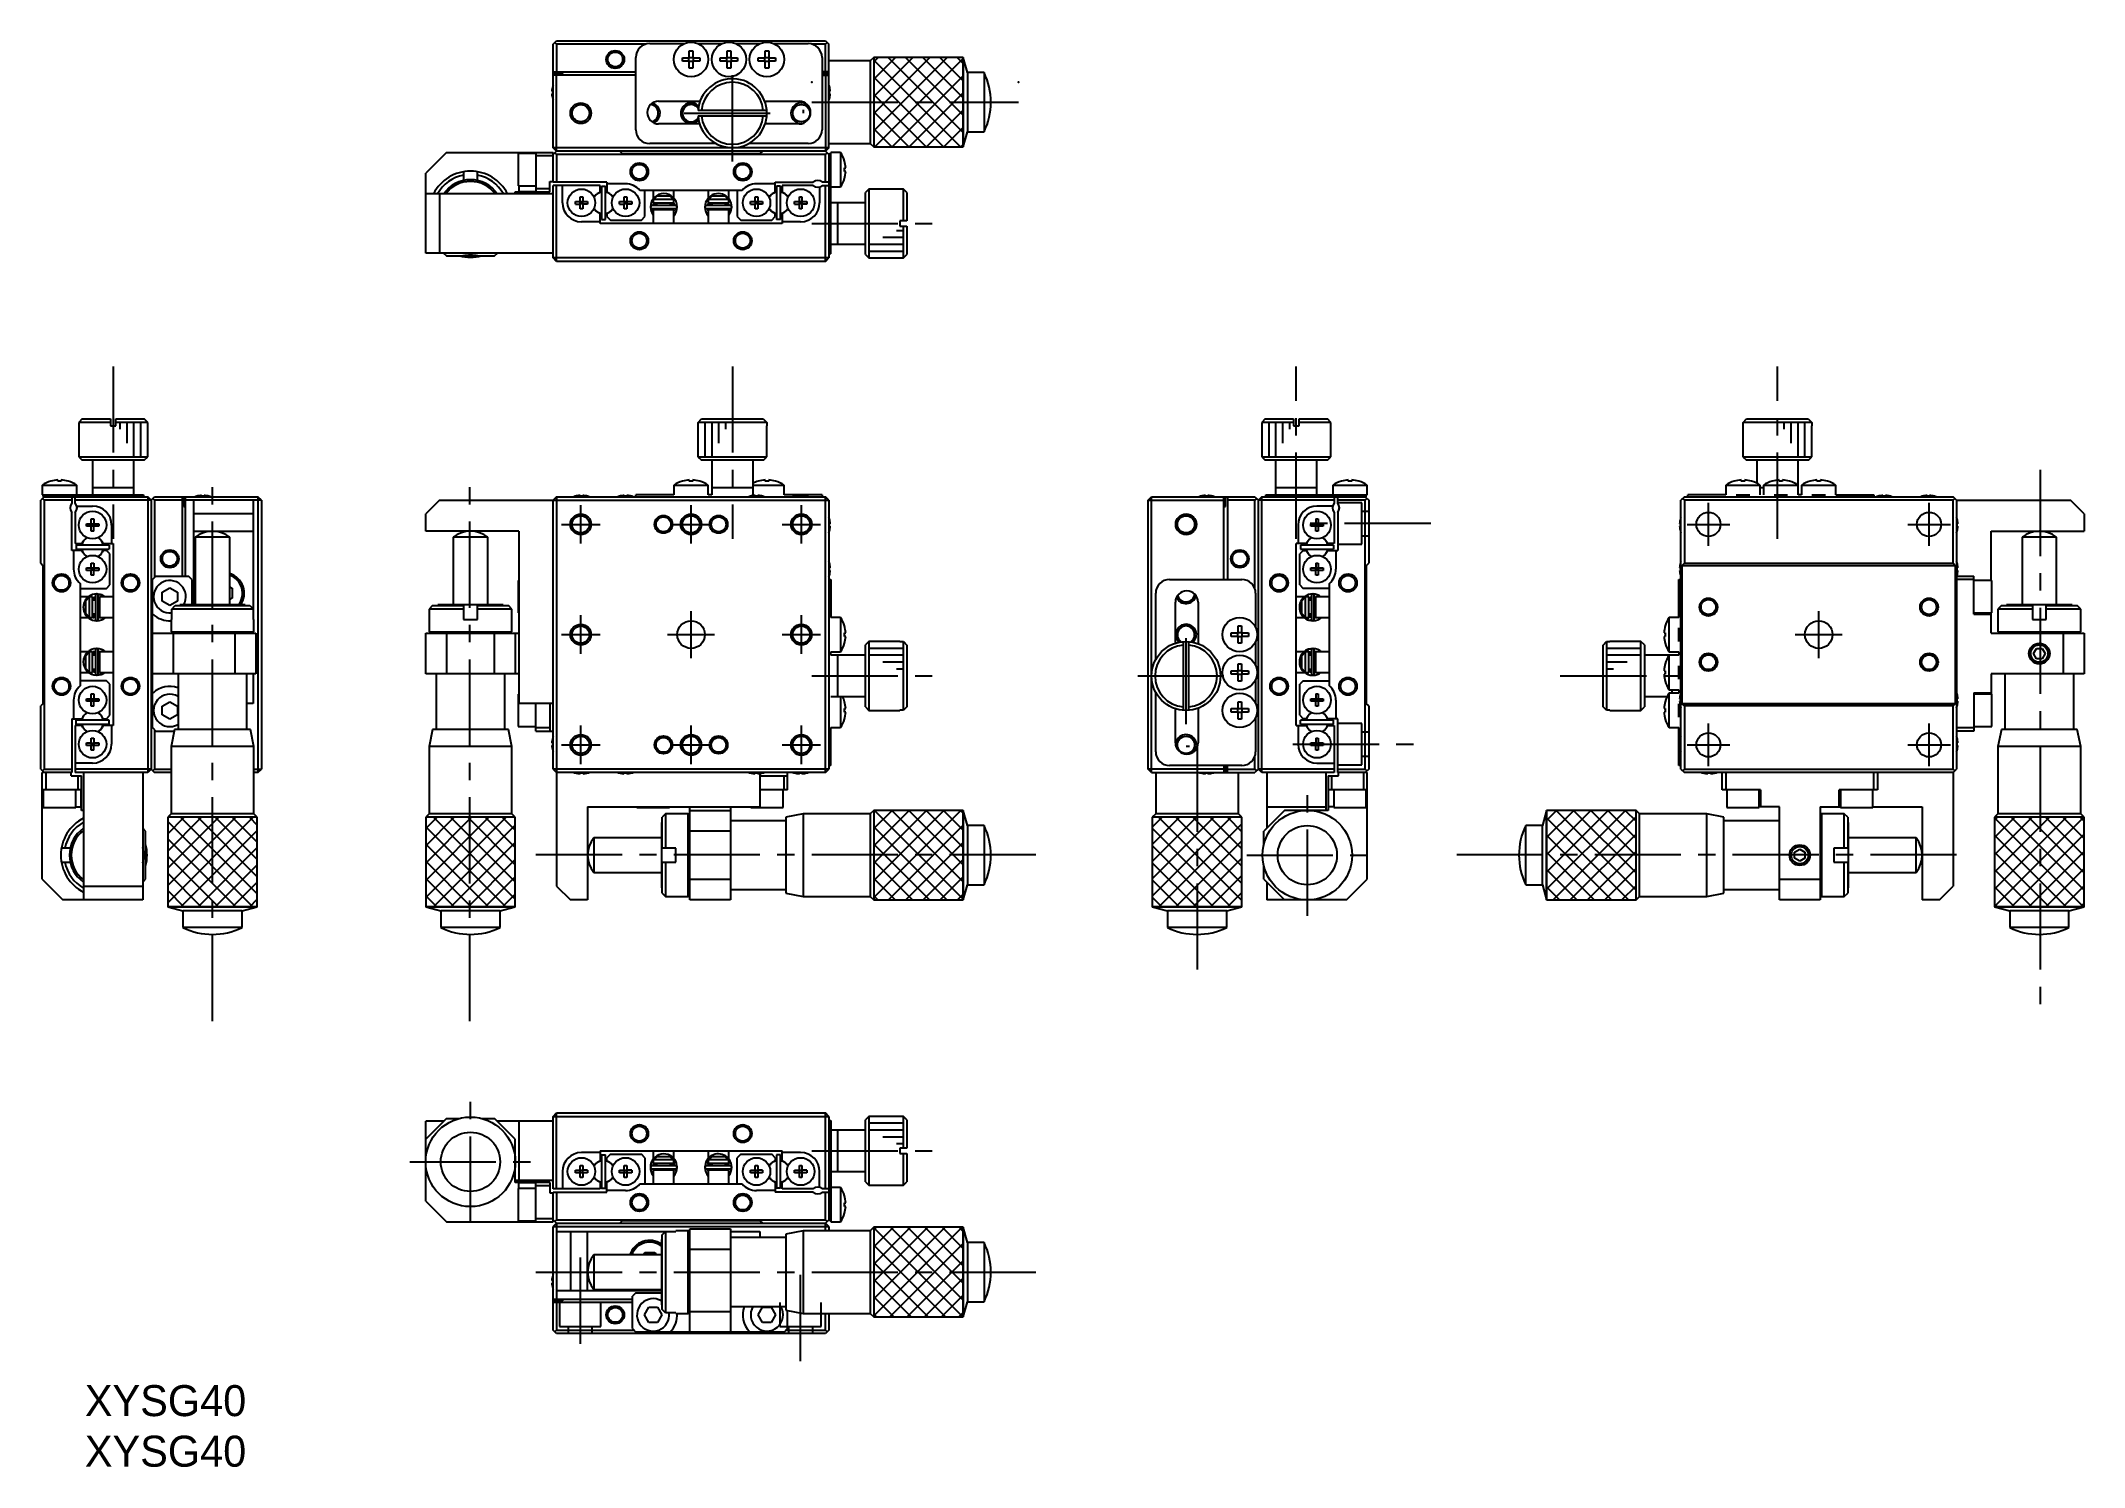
# Model space of a CAD drawing. Extents: x 102 to 399, y 3 to 209.
import ezdxf

# ---------------------------------------------------------------- set-up
doc = ezdxf.new("R2010")
doc.units = 0
doc.header["$LTSCALE"] = 10
doc.linetypes.add('CENTER', pattern=[2, 1.25, -0.25, 0.25, -0.25])
doc.linetypes.add('DASHED', pattern=[3.5, 2, -1.5])
doc.layers.get('0').update_dxf_attribs({"linetype": 'CONTINUOUS'})
doc.layers.add('CENTER', color=1, linetype='CENTER')
doc.styles.get("Standard").update_dxf_attribs({"font": 'FGP教科書体NT-M'})

msp = doc.modelspace()

# ---------------------------------------------------------------- texts
at = {"color": 7}
for p in [(108.739398, 9.915261), (108.739398, 2.577621)]:
    msp.add_text('XYSG40', height=4.5, dxfattribs=at).set_placement(p)

# ---------------------------------------------------------------- linework, layer by layer
at = {"color": 7, "linetype": 'CONTINUOUS'}
for p, q in [((176.683022, 208.960222), (177.183022, 209.460222)), ((176.683022, 193.960222), (176.683022, 208.960222)), ((176.933022, 209.210222), (177.183022, 208.960222)), ((177.183022, 209.460222), (216.183022, 209.460222)), ((177.183022, 208.960222), (177.183022, 204.960222)), ((190.058522, 208.960222), (177.183022, 208.960222)), ((190.683022, 209.060222), (195.703226, 209.060222)), ((196.423022, 208.018811), (196.943022, 208.018811)), ((196.423022, 207.020222), (196.423022, 208.018811)), ((196.943022, 208.018811), (196.943022, 207.020222)), ((197.662818, 209.060222), (201.203226, 209.060222)), ((201.923022, 208.018811), (202.443022, 208.018811)), ((201.923022, 207.020222), (201.923022, 208.018811)), ((202.443022, 208.018811), (202.443022, 207.020222)), ((203.162818, 209.060222), (206.703226, 209.060222)), ((207.423022, 208.018811), (207.943022, 208.018811)), ((207.423022, 207.020222), (207.423022, 208.018811)), ((207.943022, 208.018811), (207.943022, 207.020222)), ((208.662818, 209.060222), (213.683022, 209.060222)), ((216.183022, 208.960222), (214.307522, 208.960222)), ((216.183022, 209.460222), (216.683022, 208.960222)), ((216.183022, 208.960222), (216.433022, 209.210222)), ((216.183022, 204.960222), (216.183022, 208.960222)), ((216.683022, 193.960222), (216.683022, 208.960222)), ((176.683022, 204.960222), (188.683022, 204.960222)), ((178.083022, 204.710222), (176.683022, 204.710222)), ((178.083022, 204.460222), (178.083022, 204.710222)), ((188.683022, 196.560222), (188.683022, 207.060222)), ((195.424433, 206.500222), (195.424433, 207.020222)), ((195.424433, 207.020222), (196.423022, 207.020222)), ((196.423022, 206.500222), (195.424433, 206.500222)), ((196.381647, 206.500222), (196.381647, 207.020222)), ((196.423022, 207.061597), (196.943022, 207.061597)), ((196.423022, 205.501632), (196.423022, 206.500222)), ((196.943022, 206.458847), (196.423022, 206.458847)), ((196.943022, 205.501632), (196.423022, 205.501632)), ((196.943022, 207.020222), (197.941612, 207.020222)), ((196.943022, 206.500222), (196.943022, 205.501632)), ((197.941612, 206.500222), (196.943022, 206.500222)), ((196.984397, 207.020222), (196.984397, 206.500222)), ((197.941612, 207.020222), (197.941612, 206.500222)), ((200.924433, 206.500222), (200.924433, 207.020222)), ((200.924433, 207.020222), (201.923022, 207.020222)), ((201.923022, 206.500222), (200.924433, 206.500222)), ((201.881647, 206.500222), (201.881647, 207.020222)), ((201.923022, 207.061597), (202.443022, 207.061597)), ((201.923022, 205.501632), (201.923022, 206.500222)), ((202.443022, 206.458847), (201.923022, 206.458847)), ((202.443022, 205.501632), (201.923022, 205.501632)), ((202.443022, 207.020222), (203.441612, 207.020222)), ((202.443022, 206.500222), (202.443022, 205.501632)), ((203.441612, 206.500222), (202.443022, 206.500222)), ((202.484397, 207.020222), (202.484397, 206.500222)), ((203.441612, 207.020222), (203.441612, 206.500222)), ((206.424433, 206.500222), (206.424433, 207.020222)), ((206.424433, 207.020222), (207.423022, 207.020222)), ((207.423022, 206.500222), (206.424433, 206.500222)), ((207.381647, 206.500222), (207.381647, 207.020222)), ((207.423022, 207.061597), (207.943022, 207.061597)), ((207.423022, 205.501632), (207.423022, 206.500222)), ((207.943022, 206.458847), (207.423022, 206.458847)), ((207.943022, 205.501632), (207.423022, 205.501632)), ((207.943022, 207.020222), (208.941612, 207.020222)), ((207.943022, 206.500222), (207.943022, 205.501632)), ((208.941612, 206.500222), (207.943022, 206.500222)), ((207.984397, 207.020222), (207.984397, 206.500222)), ((208.941612, 207.020222), (208.941612, 206.500222)), ((215.683022, 207.060222), (215.683022, 196.560222)), ((216.683022, 204.960222), (215.683022, 204.960222)), ((215.683022, 204.710222), (216.683022, 204.710222)), ((222.683026, 206.560218), (216.683022, 206.560218)), ((223.183028, 207.060221), (222.683026, 206.560218)), ((222.683026, 206.560218), (222.683026, 194.560226)), ((223.183028, 207.060221), (223.183028, 194.060223)), ((236.183029, 207.060221), (223.183028, 207.060221)), ((236.183029, 207.060221), (223.183028, 207.060221)), ((223.183028, 207.060221), (223.183028, 194.060223)), ((236.183029, 207.060221), (236.183029, 194.060223)), ((236.772517, 204.860222), (236.183029, 207.060221)), ((236.183029, 194.060223), (236.183029, 207.060221)), ((236.772517, 204.860222), (236.772517, 196.260222)), ((239.183028, 204.860222), (236.772517, 204.860222)), ((239.183028, 204.860222), (239.183028, 196.260222)), ((176.493163, 202.140222), (176.6135, 202.140222)), ((176.6135, 201.780222), (176.493163, 201.780222)), ((176.608878, 202.848838), (176.6135, 202.846583)), ((176.6135, 202.140222), (176.6135, 201.780222)), ((188.683022, 204.460222), (176.683022, 204.460222)), ((177.183022, 193.460222), (177.183022, 204.460222)), ((215.683022, 204.460222), (216.683022, 204.460222)), ((216.183022, 204.460222), (216.183022, 193.460222)), ((216.752544, 202.846583), (216.757166, 202.848838)), ((216.752544, 202.140222), (216.872881, 202.140222)), ((216.752544, 201.780222), (216.752544, 202.140222)), ((216.872881, 201.780222), (216.752544, 201.780222)), ((176.6135, 201.07386), (176.608878, 201.071606)), ((191.983022, 200.710222), (197.999274, 200.710222)), ((207.666996, 199.360222), (197.699048, 199.360222)), ((207.366771, 200.710222), (212.383022, 200.710222)), ((212.933021, 199.460222), (212.933021, 198.960222)), ((216.757166, 201.071606), (216.752544, 201.07386)), ((197.929339, 197.410222), (191.983022, 197.410222)), ((197.699048, 198.560222), (207.666996, 198.560222)), ((212.383022, 197.410222), (207.436705, 197.410222)), ((236.183029, 194.060223), (236.772517, 196.260222)), ((236.772517, 196.260222), (239.183028, 196.260222)), ((161.183022, 193.260222), (158.183022, 190.260222)), ((161.183022, 193.260222), (176.683022, 193.260222)), ((171.583022, 193.110222), (171.583022, 188.410222)), ((174.183022, 193.110222), (171.583022, 193.110222)), ((171.683022, 193.110222), (171.683022, 193.260222)), ((174.183022, 193.191043), (171.683022, 193.191043)), ((174.183022, 193.260222), (174.183022, 187.560222)), ((176.683022, 192.760222), (174.183022, 192.760222)), ((177.183022, 193.460222), (176.683022, 193.960222)), ((216.683022, 193.960222), (176.683022, 193.960222)), ((177.183022, 193.460222), (176.683022, 192.960222)), ((176.683022, 188.960222), (176.683022, 193.260222)), ((176.933022, 193.210222), (177.183022, 192.960222)), ((216.183022, 193.460222), (177.183022, 193.460222)), ((177.183022, 192.960222), (177.183022, 188.960222)), ((216.183022, 192.960222), (177.183022, 192.960222)), ((186.683022, 193.110222), (186.333022, 193.460222)), ((186.683022, 193.110222), (206.683022, 193.110222)), ((200.308154, 194.560222), (190.683022, 194.560222)), ((213.683022, 194.560222), (205.057891, 194.560222)), ((207.033022, 193.460222), (206.683022, 193.110222)), ((216.683022, 193.960222), (216.183022, 193.460222)), ((216.183022, 193.460222), (216.683022, 192.960222)), ((216.183022, 192.960222), (216.433022, 193.210222)), ((216.183022, 188.960222), (216.183022, 192.960222)), ((216.683022, 194.560226), (222.683026, 194.560226)), ((216.683022, 193.060222), (216.983022, 193.060222)), ((216.683022, 193.060222), (216.683022, 177.960222)), ((218.37468, 193.260222), (216.983022, 193.260222)), ((216.983022, 178.560222), (216.983022, 193.260222)), ((218.37468, 193.260222), (218.37468, 188.260222)), ((222.683026, 194.560226), (223.183028, 194.060223)), ((223.183028, 194.060223), (236.183029, 194.060223)), ((223.183028, 194.060223), (236.183029, 194.060223)), ((158.183022, 178.660222), (158.183022, 190.260222)), ((163.683022, 190.476301), (163.683022, 189.203766)), ((165.683022, 189.203766), (165.683022, 190.476301)), ((218.945603, 192.018811), (218.952458, 192.022155)), ((218.945603, 190.500222), (218.945603, 191.020222)), ((218.945603, 191.020222), (219.117975, 191.020222)), ((219.117975, 190.500222), (218.945603, 190.500222)), ((176.683022, 187.260222), (158.183022, 187.260222)), ((160.183022, 187.260222), (160.183022, 178.660222)), ((171.183022, 187.260222), (171.183022, 187.560222)), ((171.183022, 187.560222), (176.183022, 187.560222)), ((171.583022, 188.410222), (174.183022, 188.410222)), ((171.683022, 188.410222), (171.683022, 187.560222)), ((171.683022, 187.600485), (174.183022, 187.600485)), ((174.183022, 188.060222), (176.183022, 188.060222)), ((176.183022, 189.060222), (176.683022, 189.060222)), ((176.183022, 187.560222), (176.183022, 189.060222)), ((184.483022, 188.960222), (176.683022, 188.960222)), ((183.483022, 188.460222), (176.683022, 188.460222)), ((176.683022, 177.960222), (176.683022, 188.460222)), ((177.183022, 177.460222), (177.183022, 188.460222)), ((178.033022, 185.960222), (178.033022, 188.460222)), ((180.603022, 186.846583), (180.963022, 186.846583)), ((180.603022, 186.140222), (180.603022, 186.846583)), ((180.963022, 186.846583), (180.963022, 186.140222)), ((183.222927, 187.360861), (183.483022, 187.511027)), ((183.483022, 187.511027), (183.483022, 188.460222)), ((183.683022, 188.360222), (184.283022, 188.360222)), ((183.683022, 188.360222), (183.683022, 183.560222)), ((184.283022, 183.560222), (184.283022, 188.360222)), ((184.483022, 188.960222), (184.483022, 187.511027)), ((187.183022, 188.710222), (184.483022, 188.710222)), ((184.743117, 187.360861), (184.483022, 187.511027)), ((187.003022, 186.846583), (187.363022, 186.846583)), ((187.003022, 186.140222), (187.003022, 186.846583)), ((187.363022, 186.846583), (187.363022, 186.140222)), ((204.10396, 187.760222), (189.262084, 187.760222)), ((189.983022, 183.960222), (189.983022, 187.760222)), ((191.183022, 187.760222), (191.183022, 186.538236)), ((191.237339, 186.460222), (191.766507, 186.960222)), ((191.766507, 186.960222), (193.599537, 186.960222)), ((193.599537, 186.960222), (194.128705, 186.460222)), ((194.183022, 186.651352), (194.183022, 187.760222)), ((199.183022, 187.760222), (199.183022, 186.652055)), ((199.237339, 186.460222), (199.766507, 186.960222)), ((199.766507, 186.960222), (201.599537, 186.960222)), ((201.599537, 186.960222), (202.128705, 186.460222)), ((202.183022, 186.538656), (202.183022, 187.760222)), ((203.383022, 187.760222), (203.383022, 183.960222)), ((206.003022, 186.846583), (206.363022, 186.846583)), ((206.003022, 186.140222), (206.003022, 186.846583)), ((208.883022, 188.710222), (206.183022, 188.710222)), ((206.363022, 186.846583), (206.363022, 186.140222)), ((208.622927, 187.360861), (208.883022, 187.511027)), ((208.883022, 188.960222), (214.421584, 188.960222)), ((208.883022, 187.511027), (208.883022, 188.960222)), ((209.083022, 188.360222), (209.083022, 183.560222)), ((209.683022, 188.360222), (209.083022, 188.360222)), ((209.683022, 183.560222), (209.683022, 188.360222)), ((209.883022, 188.460222), (209.883022, 187.511027)), ((214.421584, 188.460222), (209.883022, 188.460222)), ((210.143117, 187.360861), (209.883022, 187.511027)), ((212.403022, 186.846583), (212.763022, 186.846583)), ((212.403022, 186.140222), (212.403022, 186.846583)), ((212.763022, 186.846583), (212.763022, 186.140222)), ((215.333022, 188.241976), (215.333022, 185.960222)), ((216.683022, 188.960222), (215.74446, 188.960222)), ((215.74446, 188.460222), (216.683022, 188.460222)), ((216.183022, 177.460222), (216.183022, 188.460222)), ((216.983022, 188.260222), (218.37468, 188.260222)), ((218.952458, 189.498289), (218.945603, 189.501632)), ((222.483022, 187.960222), (221.983022, 187.460222)), ((221.983022, 178.460222), (221.983022, 187.460222)), ((227.483022, 187.960222), (222.483022, 187.960222)), ((222.483022, 187.960222), (222.483022, 177.960222)), ((227.483022, 183.360222), (227.483022, 187.960222)), ((227.983022, 187.460222), (227.483022, 187.960222)), ((227.983022, 187.460222), (227.983022, 183.360222)), ((179.896661, 186.140222), (180.603022, 186.140222)), ((179.896661, 185.780222), (179.896661, 186.140222)), ((179.896661, 185.780222), (180.603022, 185.780222)), ((180.613394, 186.12985), (180.603022, 186.140222)), ((180.613394, 185.790594), (180.603022, 185.780222)), ((180.603022, 185.07386), (180.603022, 185.780222)), ((180.963022, 185.07386), (180.603022, 185.07386)), ((180.613394, 186.12985), (180.95265, 186.12985)), ((180.613394, 185.790594), (180.613394, 186.12985)), ((180.95265, 185.790594), (180.613394, 185.790594)), ((180.95265, 186.12985), (180.963022, 186.140222)), ((180.95265, 186.12985), (180.95265, 185.790594)), ((180.95265, 185.790594), (180.963022, 185.780222)), ((180.963022, 186.140222), (181.669384, 186.140222)), ((180.963022, 185.780222), (180.963022, 185.07386)), ((181.669384, 185.780222), (180.963022, 185.780222)), ((181.669384, 186.140222), (181.669384, 185.780222)), ((183.483022, 184.409416), (183.222927, 184.559582)), ((183.483022, 182.960222), (183.483022, 184.409416)), ((184.483022, 184.409416), (184.743117, 184.559582)), ((184.483022, 184.409416), (184.483022, 183.960222)), ((184.483022, 183.960222), (184.983022, 183.460222)), ((186.296661, 186.140222), (187.003022, 186.140222)), ((186.296661, 185.780222), (186.296661, 186.140222)), ((186.296661, 185.780222), (187.003022, 185.780222)), ((187.013394, 186.12985), (187.003022, 186.140222)), ((187.013394, 185.790594), (187.003022, 185.780222)), ((187.003022, 185.07386), (187.003022, 185.780222)), ((187.363022, 185.07386), (187.003022, 185.07386)), ((187.013394, 186.12985), (187.35265, 186.12985)), ((187.013394, 185.790594), (187.013394, 186.12985)), ((187.35265, 185.790594), (187.013394, 185.790594)), ((187.35265, 186.12985), (187.363022, 186.140222)), ((187.35265, 186.12985), (187.35265, 185.790594)), ((187.35265, 185.790594), (187.363022, 185.780222)), ((187.363022, 186.140222), (188.069384, 186.140222)), ((187.363022, 185.780222), (187.363022, 185.07386)), ((188.069384, 185.780222), (187.363022, 185.780222)), ((188.069384, 186.140222), (188.069384, 185.780222)), ((189.483022, 183.460222), (189.983022, 183.960222)), ((190.781423, 185.328209), (190.914955, 184.644282)), ((190.880938, 184.877374), (190.88091, 184.842953)), ((190.88091, 184.842953), (190.882605, 184.808576)), ((190.882688, 184.911756), (190.880938, 184.877374)), ((190.882605, 184.808576), (190.886017, 184.774327)), ((190.886157, 184.946013), (190.882688, 184.911756)), ((190.886017, 184.774327), (190.891139, 184.740289)), ((190.891337, 184.980063), (190.886157, 184.946013)), ((190.891139, 184.740289), (190.897957, 184.706544)), ((190.898216, 185.013823), (190.891337, 184.980063)), ((190.897957, 184.706544), (190.906456, 184.673175)), ((190.906778, 185.047209), (190.898216, 185.013823)), ((190.906456, 184.673175), (190.916616, 184.640264)), ((190.917003, 185.08014), (190.906778, 185.047209)), ((190.916616, 184.640264), (190.92841, 184.607891)), ((190.928868, 185.112535), (190.917003, 185.08014)), ((190.92841, 184.607891), (190.935661, 184.590164)), ((190.942343, 185.144314), (190.928868, 185.112535)), ((190.935307, 184.591846), (190.93596, 184.589587)), ((190.93596, 184.589587), (190.937784, 184.587831)), ((190.936703, 184.590708), (191.182932, 184.169046)), ((190.937784, 184.587831), (190.940768, 184.586589)), ((190.940599, 184.581618), (191.183028, 184.654248)), ((190.940768, 184.586589), (190.944893, 184.585869)), ((190.947962, 185.156385), (190.942343, 185.144314)), ((190.944893, 184.585869), (190.950132, 184.585676)), ((190.950132, 184.585676), (190.956453, 184.58601)), ((190.956453, 184.58601), (190.963814, 184.58687)), ((190.963814, 184.58687), (190.97217, 184.588249)), ((190.97217, 184.588249), (190.981466, 184.590141)), ((194.479944, 185.55374), (190.979944, 185.55374)), ((190.979944, 185.15374), (194.479944, 185.15374)), ((190.981466, 184.590141), (190.991643, 184.592531)), ((190.991643, 184.592531), (191.002638, 184.595405)), ((191.002638, 184.595405), (191.014378, 184.598745)), ((191.014378, 184.598745), (191.02679, 184.60253)), ((191.02679, 184.60253), (191.039795, 184.606734)), ((191.039795, 184.606734), (191.053309, 184.611332)), ((191.053309, 184.611332), (191.067246, 184.616295)), ((191.067246, 184.616295), (191.081518, 184.621589)), ((191.081518, 184.621589), (191.096033, 184.627183)), ((191.096033, 184.627183), (191.1107, 184.633039)), ((191.1107, 184.633039), (191.125423, 184.639121)), ((191.125423, 184.639121), (191.140111, 184.64539)), ((191.140111, 184.64539), (191.154668, 184.651807)), ((191.154668, 184.651807), (191.169002, 184.658329)), ((191.169002, 184.658329), (191.183022, 184.664915)), ((191.183022, 186.460222), (191.183022, 185.960222)), ((194.183022, 186.460222), (191.183022, 186.460222)), ((191.183022, 185.960222), (194.183022, 185.960222)), ((194.183022, 184.960222), (191.183022, 184.960222)), ((191.183022, 184.960222), (191.183022, 182.960222)), ((191.191761, 185.553761), (191.302635, 185.960368)), ((191.233638, 185.760222), (191.683022, 185.760222)), ((191.29885, 184.960245), (191.300236, 184.963897)), ((191.300236, 184.963897), (191.305941, 184.977574)), ((191.305941, 184.977574), (191.312333, 184.990941)), ((191.312333, 184.990941), (191.319394, 185.003964)), ((191.319394, 185.003964), (191.327103, 185.016609)), ((191.327103, 185.016609), (191.335437, 185.028846)), ((191.335437, 185.028846), (191.344373, 185.040644)), ((191.344373, 185.040644), (191.353887, 185.051977)), ((191.353887, 185.051977), (191.363952, 185.062818)), ((191.363952, 185.062818), (191.37454, 185.073141)), ((191.37454, 185.073141), (191.385624, 185.082923)), ((191.385624, 185.082923), (191.397175, 185.092143)), ((191.397175, 185.092143), (191.409163, 185.100779)), ((191.409163, 185.100779), (191.421557, 185.108815)), ((191.421557, 185.108815), (191.434326, 185.116232)), ((191.434326, 185.116232), (191.447439, 185.123014)), ((191.447439, 185.123014), (191.460863, 185.129149)), ((191.460863, 185.129149), (191.474567, 185.134622)), ((191.474567, 185.134622), (191.488516, 185.139424)), ((191.488516, 185.139424), (191.502679, 185.143545)), ((191.502679, 185.143545), (191.517021, 185.146976)), ((191.517021, 185.146976), (191.531508, 185.14971)), ((191.531508, 185.14971), (191.546108, 185.151743)), ((191.546108, 185.151743), (191.560786, 185.153071)), ((191.560786, 185.153071), (191.575508, 185.15369)), ((191.575508, 185.15369), (191.580831, 185.15374)), ((191.683022, 185.960222), (191.683022, 185.55374)), ((191.683022, 185.15374), (191.683022, 184.960222)), ((193.683022, 185.55374), (193.683022, 185.960222)), ((193.683022, 185.760222), (194.183022, 185.760222)), ((193.683022, 184.960222), (193.683022, 185.15374)), ((193.879057, 185.15374), (193.893011, 185.153413)), ((193.893011, 185.153413), (193.907706, 185.152379)), ((193.907706, 185.152379), (193.922332, 185.150639)), ((193.922332, 185.150639), (193.936855, 185.148198)), ((193.936855, 185.148198), (193.951242, 185.145061)), ((193.951242, 185.145061), (193.965459, 185.141235)), ((193.965459, 185.141235), (193.979473, 185.136728)), ((193.979473, 185.136728), (193.993251, 185.131549)), ((193.993251, 185.131549), (194.006762, 185.12571)), ((194.006762, 185.12571), (194.019973, 185.119222)), ((194.019973, 185.119222), (194.032852, 185.1121)), ((194.032852, 185.1121), (194.045369, 185.104358)), ((194.045369, 185.104358), (194.057493, 185.096014)), ((194.057493, 185.096014), (194.069195, 185.087084)), ((194.069195, 185.087084), (194.080445, 185.077589)), ((194.080445, 185.077589), (194.091214, 185.067549)), ((194.091214, 185.067549), (194.101476, 185.056986)), ((194.101476, 185.056986), (194.111203, 185.045923)), ((194.111203, 185.045923), (194.12037, 185.034387)), ((194.12037, 185.034387), (194.128952, 185.022403)), ((194.128952, 185.022403), (194.136924, 185.009999)), ((194.136924, 185.009999), (194.144266, 184.997204)), ((194.144266, 184.997204), (194.150955, 184.984049)), ((194.150955, 184.984049), (194.156972, 184.970567)), ((194.156972, 184.970567), (194.161038, 184.960245)), ((194.157552, 185.960412), (194.267844, 185.553743)), ((194.183022, 185.960222), (194.183022, 186.460222)), ((194.183022, 185.760222), (194.183022, 185.894396)), ((194.183022, 182.960222), (194.183022, 184.960222)), ((194.220447, 184.925127), (194.183256, 184.812456)), ((194.268146, 185.153647), (194.220447, 184.925127)), ((194.524578, 184.59184), (194.523028, 184.592491)), ((194.523812, 184.589408), (194.524227, 184.590164)), ((194.524227, 184.590164), (194.542247, 184.637238)), ((194.524227, 184.590164), (194.524581, 184.591846)), ((194.542401, 184.637189), (194.546968, 184.651577)), ((198.819336, 184.649567), (198.841817, 184.590164)), ((198.841885, 184.594366), (198.841464, 184.591846)), ((198.841817, 184.590164), (198.841464, 184.591846)), ((198.841465, 184.591844), (198.842667, 184.592346)), ((198.842233, 184.589408), (198.841817, 184.590164)), ((202.3861, 185.55374), (198.8861, 185.55374)), ((198.8861, 185.15374), (202.3861, 185.15374)), ((199.145517, 184.925403), (199.097894, 185.153681)), ((199.098207, 185.553794), (199.208449, 185.960307)), ((199.182684, 184.812736), (199.145517, 184.925403)), ((199.183022, 186.460222), (199.183022, 185.960222)), ((202.183022, 186.460222), (199.183022, 186.460222)), ((199.183022, 185.960222), (202.183022, 185.960222)), ((199.183022, 185.894738), (199.183022, 185.760222)), ((199.183022, 185.760222), (199.683022, 185.760222)), ((202.183022, 184.960222), (199.183022, 184.960222)), ((199.183022, 184.960222), (199.183022, 182.960222)), ((199.205006, 184.960245), (199.206393, 184.963897)), ((199.206393, 184.963897), (199.212097, 184.977574)), ((199.212097, 184.977574), (199.21849, 184.990941)), ((199.21849, 184.990941), (199.22555, 185.003964)), ((199.22555, 185.003964), (199.233259, 185.016609)), ((199.233259, 185.016609), (199.241593, 185.028846)), ((199.241593, 185.028846), (199.25053, 185.040644)), ((199.25053, 185.040644), (199.260043, 185.051977)), ((199.260043, 185.051977), (199.270108, 185.062818)), ((199.270108, 185.062818), (199.280696, 185.073141)), ((199.280696, 185.073141), (199.291781, 185.082923)), ((199.291781, 185.082923), (199.303331, 185.092143)), ((199.303331, 185.092143), (199.315319, 185.100779)), ((199.315319, 185.100779), (199.327713, 185.108815)), ((199.327713, 185.108815), (199.340482, 185.116232)), ((199.340482, 185.116232), (199.353595, 185.123014)), ((199.353595, 185.123014), (199.36702, 185.129149)), ((199.36702, 185.129149), (199.380723, 185.134622)), ((199.380723, 185.134622), (199.394673, 185.139424)), ((199.394673, 185.139424), (199.408835, 185.143545)), ((199.408835, 185.143545), (199.423177, 185.146976)), ((199.423177, 185.146976), (199.437664, 185.14971)), ((199.437664, 185.14971), (199.452264, 185.151743)), ((199.452264, 185.151743), (199.466942, 185.153071)), ((199.466942, 185.153071), (199.481664, 185.15369)), ((199.481664, 185.15369), (199.486987, 185.15374)), ((199.683022, 185.960222), (199.683022, 185.55374)), ((199.683022, 185.15374), (199.683022, 184.960222)), ((201.683022, 185.55374), (201.683022, 185.960222)), ((201.683022, 185.760222), (202.132852, 185.760222)), ((201.683022, 184.960222), (201.683022, 185.15374)), ((201.785213, 185.15374), (201.799168, 185.153413)), ((201.799168, 185.153413), (201.813862, 185.152379)), ((201.813862, 185.152379), (201.828489, 185.150639)), ((201.828489, 185.150639), (201.843012, 185.148198)), ((201.843012, 185.148198), (201.857398, 185.145061)), ((201.857398, 185.145061), (201.871615, 185.141235)), ((201.871615, 185.141235), (201.885629, 185.136728)), ((201.885629, 185.136728), (201.899408, 185.131549)), ((201.899408, 185.131549), (201.912918, 185.12571)), ((201.912918, 185.12571), (201.926129, 185.119222)), ((201.926129, 185.119222), (201.939008, 185.1121)), ((201.939008, 185.1121), (201.951525, 185.104358)), ((201.951525, 185.104358), (201.963649, 185.096014)), ((201.963649, 185.096014), (201.975351, 185.087084)), ((201.975351, 185.087084), (201.986601, 185.077589)), ((201.986601, 185.077589), (201.997371, 185.067549)), ((201.997371, 185.067549), (202.007632, 185.056986)), ((202.007632, 185.056986), (202.01736, 185.045923)), ((202.01736, 185.045923), (202.026526, 185.034387)), ((202.026526, 185.034387), (202.035108, 185.022403)), ((202.035108, 185.022403), (202.043081, 185.009999)), ((202.043081, 185.009999), (202.050422, 184.997204)), ((202.050422, 184.997204), (202.057111, 184.984049)), ((202.057111, 184.984049), (202.063128, 184.970567)), ((202.063128, 184.970567), (202.067195, 184.960245)), ((202.063416, 185.960354), (202.17428, 185.553791)), ((202.425445, 184.581618), (202.183016, 184.654248)), ((202.183022, 185.960222), (202.183022, 186.460222)), ((202.183022, 182.960222), (202.183022, 184.960222)), ((202.197042, 184.658329), (202.183022, 184.664915)), ((202.183042, 184.168954), (202.429341, 184.590708)), ((202.211376, 184.651807), (202.197042, 184.658329)), ((202.225934, 184.64539), (202.211376, 184.651807)), ((202.240621, 184.639121), (202.225934, 184.64539)), ((202.255345, 184.633039), (202.240621, 184.639121)), ((202.270011, 184.627183), (202.255345, 184.633039)), ((202.284526, 184.621589), (202.270011, 184.627183)), ((202.298798, 184.616295), (202.284526, 184.621589)), ((202.312736, 184.611332), (202.298798, 184.616295)), ((202.32625, 184.606734), (202.312736, 184.611332)), ((202.339254, 184.60253), (202.32625, 184.606734)), ((202.351666, 184.598745), (202.339254, 184.60253)), ((202.363407, 184.595405), (202.351666, 184.598745)), ((202.374401, 184.592531), (202.363407, 184.595405)), ((202.384579, 184.590141), (202.374401, 184.592531)), ((202.393875, 184.588249), (202.384579, 184.590141)), ((202.40223, 184.58687), (202.393875, 184.588249)), ((202.409592, 184.58601), (202.40223, 184.58687)), ((202.415912, 184.585676), (202.409592, 184.58601)), ((202.421152, 184.585869), (202.415912, 184.585676)), ((202.432105, 185.125023), (202.418106, 185.156337)), ((202.425277, 184.586589), (202.421152, 184.585869)), ((202.425133, 184.58099), (202.584639, 185.329463)), ((202.428261, 184.587831), (202.425277, 184.586589)), ((202.430085, 184.589587), (202.428261, 184.587831)), ((202.430737, 184.591846), (202.430085, 184.589587)), ((202.430384, 184.590164), (202.442452, 184.620516)), ((202.444591, 185.092887), (202.432105, 185.125023)), ((202.442452, 184.620516), (202.453616, 184.653131)), ((202.455453, 185.060183), (202.444591, 185.092887)), ((202.453616, 184.653131), (202.463131, 184.686252)), ((202.464664, 185.026988), (202.455453, 185.060183)), ((202.463131, 184.686252), (202.470974, 184.719795)), ((202.472203, 184.993385), (202.464664, 185.026988)), ((202.470974, 184.719795), (202.477128, 184.753678)), ((202.478051, 184.959456), (202.472203, 184.993385)), ((202.477128, 184.753678), (202.481578, 184.787818)), ((202.482193, 184.925283), (202.478051, 184.959456)), ((202.481578, 184.787818), (202.484314, 184.822132)), ((202.484622, 184.890948), (202.482193, 184.925283)), ((202.484314, 184.822132), (202.485329, 184.856537)), ((202.485329, 184.856537), (202.484622, 184.890948)), ((203.383022, 183.960222), (203.883022, 183.460222)), ((205.296661, 186.140222), (206.003022, 186.140222)), ((205.296661, 185.780222), (205.296661, 186.140222)), ((205.296661, 185.780222), (206.003022, 185.780222)), ((206.013394, 186.12985), (206.003022, 186.140222)), ((206.013394, 185.790594), (206.003022, 185.780222)), ((206.003022, 185.07386), (206.003022, 185.780222)), ((206.363022, 185.07386), (206.003022, 185.07386)), ((206.013394, 186.12985), (206.35265, 186.12985)), ((206.013394, 185.790594), (206.013394, 186.12985)), ((206.35265, 185.790594), (206.013394, 185.790594)), ((206.35265, 186.12985), (206.363022, 186.140222)), ((206.35265, 186.12985), (206.35265, 185.790594)), ((206.35265, 185.790594), (206.363022, 185.780222)), ((206.363022, 186.140222), (207.069384, 186.140222)), ((206.363022, 185.780222), (206.363022, 185.07386)), ((207.069384, 185.780222), (206.363022, 185.780222)), ((207.069384, 186.140222), (207.069384, 185.780222)), ((208.383022, 183.460222), (208.883022, 183.960222)), ((208.883022, 184.409416), (208.622927, 184.559582)), ((208.883022, 183.960222), (208.883022, 184.409416)), ((209.883022, 184.409416), (210.143117, 184.559582)), ((209.883022, 184.409416), (209.883022, 182.960222)), ((211.696661, 186.140222), (212.403022, 186.140222)), ((211.696661, 185.780222), (211.696661, 186.140222)), ((211.696661, 185.780222), (212.403022, 185.780222)), ((212.413394, 186.12985), (212.403022, 186.140222)), ((212.413394, 185.790594), (212.403022, 185.780222)), ((212.403022, 185.07386), (212.403022, 185.780222)), ((212.763022, 185.07386), (212.403022, 185.07386)), ((212.413394, 186.12985), (212.75265, 186.12985)), ((212.413394, 185.790594), (212.413394, 186.12985)), ((212.75265, 185.790594), (212.413394, 185.790594)), ((212.75265, 186.12985), (212.763022, 186.140222)), ((212.75265, 186.12985), (212.75265, 185.790594)), ((212.75265, 185.790594), (212.763022, 185.780222)), ((212.763022, 186.140222), (213.469384, 186.140222)), ((212.763022, 185.780222), (212.763022, 185.07386)), ((213.469384, 185.780222), (212.763022, 185.780222)), ((213.469384, 186.140222), (213.469384, 185.780222)), ((221.983022, 185.960222), (216.983022, 185.960222)), ((217.983022, 179.960222), (217.983022, 185.960222)), ((183.483022, 183.210222), (180.783022, 183.210222)), ((209.883022, 182.960222), (183.483022, 182.960222)), ((183.683022, 183.560222), (184.283022, 183.560222)), ((184.983022, 183.460222), (189.483022, 183.460222)), ((203.883022, 183.460222), (208.383022, 183.460222)), ((209.683022, 183.560222), (209.083022, 183.560222)), ((212.583022, 183.210222), (209.883022, 183.210222)), ((226.983022, 183.360222), (226.983022, 182.560222)), ((227.983022, 183.360222), (226.983022, 183.360222)), ((226.983022, 182.560222), (227.983022, 182.560222)), ((227.483022, 177.960222), (227.483022, 182.560222)), ((227.983022, 182.560222), (227.983022, 178.460222)), ((176.683022, 178.660222), (158.183022, 178.660222)), ((160.783022, 178.660222), (161.183022, 178.260222)), ((161.183022, 178.260222), (168.183022, 178.260222)), ((163.683022, 178.660212), (163.683022, 178.644142)), ((165.683022, 178.644142), (165.683022, 178.660212)), ((168.183022, 178.260222), (168.583022, 178.660222)), ((177.183022, 177.460222), (176.683022, 177.960222)), ((216.683022, 177.960222), (176.683022, 177.960222)), ((216.183022, 177.460222), (216.683022, 177.960222)), ((216.983022, 178.560222), (216.683022, 178.560222)), ((216.983022, 179.960222), (221.983022, 179.960222)), ((221.983022, 178.460222), (222.483022, 177.960222)), ((222.483022, 177.960222), (227.483022, 177.960222)), ((227.483022, 177.960222), (227.983022, 178.460222)), ((216.183022, 177.460222), (177.183022, 177.460222)), ((108.3579, 154.610106), (107.8579, 154.110106)), ((108.3579, 154.610106), (112.4579, 154.610106)), ((112.4579, 154.610106), (112.4579, 153.610106)), ((113.2579, 154.610106), (117.3579, 154.610106)), ((113.2579, 153.610106), (113.2579, 154.610106)), ((117.8579, 154.110106), (117.3579, 154.610106)), ((197.699048, 154.110106), (198.200835, 154.610106)), ((198.200835, 154.610106), (207.165209, 154.610106)), ((207.165209, 154.610106), (207.666996, 154.110106)), ((279.991484, 154.610106), (279.491484, 154.110106)), ((279.991484, 154.610106), (284.091484, 154.610106)), ((284.091484, 154.610106), (284.091484, 153.610106)), ((284.891484, 154.610106), (288.991484, 154.610106)), ((284.891484, 153.610106), (284.891484, 154.610106)), ((289.491484, 154.110106), (288.991484, 154.610106)), ((349.299302, 154.110106), (349.80109, 154.610106)), ((349.80109, 154.610106), (358.765464, 154.610106)), ((358.765464, 154.610106), (359.267251, 154.110106)), ((112.4579, 154.110106), (107.8579, 154.110106)), ((107.8579, 154.110106), (107.8579, 149.110106)), ((112.4579, 153.610106), (113.2579, 153.610106)), ((117.8579, 154.110106), (113.2579, 154.110106)), ((117.8579, 149.110106), (117.8579, 154.110106)), ((197.683022, 153.610106), (197.699048, 153.610106)), ((197.683022, 153.610106), (197.683022, 149.110106)), ((207.666996, 154.110106), (197.699048, 154.110106)), ((197.699048, 153.610106), (197.699048, 154.110106)), ((207.666996, 154.110106), (207.666996, 153.610106)), ((207.666996, 153.610106), (207.683022, 153.610106)), ((207.683022, 149.110106), (207.683022, 153.610106)), ((284.091484, 154.110106), (279.491484, 154.110106)), ((279.491484, 154.110106), (279.491484, 149.110106)), ((284.091484, 153.610106), (284.891484, 153.610106)), ((289.491484, 154.110106), (284.891484, 154.110106)), ((289.491484, 149.110106), (289.491484, 154.110106)), ((349.283277, 153.610106), (349.299302, 153.610106)), ((349.283277, 153.610106), (349.283277, 149.110106)), ((349.299302, 153.610106), (349.299302, 154.110106)), ((359.267251, 154.110106), (349.299302, 154.110106)), ((359.267251, 154.110106), (359.267251, 153.610106)), ((359.267251, 153.610106), (359.283277, 153.610106)), ((359.283277, 149.110106), (359.283277, 153.610106)), ((107.8579, 149.110106), (108.3579, 148.610106)), ((107.8579, 149.110106), (117.8579, 149.110106)), ((117.3579, 148.610106), (108.3579, 148.610106)), ((109.8579, 148.610106), (109.8579, 143.610106)), ((115.8579, 143.610106), (115.8579, 148.610106)), ((117.3579, 148.610106), (117.8579, 149.110106)), ((197.683022, 149.110106), (207.683022, 149.110106)), ((197.683022, 149.110106), (198.183022, 148.610106)), ((207.183022, 148.610106), (198.183022, 148.610106)), ((199.683022, 148.610106), (199.683022, 143.610106)), ((205.683022, 143.610106), (205.683022, 148.610106)), ((207.183022, 148.610106), (207.683022, 149.110106)), ((279.491484, 149.110106), (289.491484, 149.110106)), ((279.491484, 149.110106), (279.991484, 148.610106)), ((288.991484, 148.610106), (279.991484, 148.610106)), ((281.491484, 148.610106), (281.491484, 143.610106)), ((287.491484, 143.610106), (287.491484, 148.610106)), ((288.991484, 148.610106), (289.491484, 149.110106)), ((349.283277, 149.110106), (359.283277, 149.110106)), ((349.283277, 149.110106), (349.783277, 148.610106)), ((358.783277, 148.610106), (349.783277, 148.610106)), ((351.283277, 148.610106), (351.283277, 145.291235)), ((357.283277, 143.610106), (357.283277, 148.610106)), ((358.783277, 148.610106), (359.283277, 149.110106)), ((103.79931, 145.572687), (103.795967, 145.579542)), ((104.7979, 145.572687), (104.7979, 145.745059)), ((105.3179, 145.572687), (104.7979, 145.572687)), ((105.3179, 145.745059), (105.3179, 145.572687)), ((106.319832, 145.579542), (106.316489, 145.572687)), ((195.424433, 145.572687), (195.421089, 145.579542)), ((196.423022, 145.572687), (196.423022, 145.745059)), ((196.943022, 145.572687), (196.423022, 145.572687)), ((196.943022, 145.745059), (196.943022, 145.572687)), ((197.944955, 145.579542), (197.941612, 145.572687)), ((206.424433, 145.572687), (206.421089, 145.579542)), ((207.423022, 145.572687), (207.423022, 145.745059)), ((207.943022, 145.572687), (207.423022, 145.572687)), ((207.943022, 145.745059), (207.943022, 145.572687)), ((208.944955, 145.579542), (208.941612, 145.572687)), ((291.032894, 145.572687), (291.029551, 145.579542)), ((292.031484, 145.572687), (292.031484, 145.745059)), ((292.551484, 145.572687), (292.031484, 145.572687)), ((292.551484, 145.745059), (292.551484, 145.572687)), ((293.553417, 145.579542), (293.550073, 145.572687)), ((348.024687, 145.572687), (348.021344, 145.579542)), ((349.023277, 145.572687), (349.023277, 145.745059)), ((349.543277, 145.572687), (349.023277, 145.572687)), ((349.543277, 145.745059), (349.543277, 145.572687)), ((350.54521, 145.579542), (350.541866, 145.572687)), ((353.524687, 145.572687), (353.521344, 145.579542)), ((354.523277, 145.572687), (354.523277, 145.745059)), ((355.043277, 145.572687), (354.523277, 145.572687)), ((355.043277, 145.745059), (355.043277, 145.572687)), ((356.04521, 145.579542), (356.041866, 145.572687)), ((359.024687, 145.572687), (359.021344, 145.579542)), ((360.023277, 145.572687), (360.023277, 145.745059)), ((360.543277, 145.572687), (360.023277, 145.572687)), ((360.543277, 145.745059), (360.543277, 145.572687)), ((361.54521, 145.579542), (361.541866, 145.572687)), ((102.8579, 143.310106), (102.3579, 142.810106)), ((102.3579, 133.660106), (102.3579, 142.810106)), ((102.5579, 145.001764), (107.5579, 145.001764)), ((102.5579, 145.001764), (102.5579, 143.610106)), ((102.5579, 143.610106), (117.2579, 143.610106)), ((102.8579, 142.810106), (102.6079, 143.060106)), ((102.7579, 143.310106), (102.7579, 143.610106)), ((102.7579, 143.310106), (117.8579, 143.310106)), ((102.8579, 142.810106), (102.8579, 103.810106)), ((106.8579, 142.810106), (102.8579, 142.810106)), ((106.8579, 143.310106), (106.8579, 142.371544)), ((107.3579, 142.371544), (107.3579, 143.310106)), ((118.3579, 142.810106), (107.3579, 142.810106)), ((107.5579, 143.610106), (107.5579, 145.001764)), ((115.8579, 144.610106), (109.8579, 144.610106)), ((117.2579, 143.610106), (117.2579, 143.310106)), ((118.3579, 142.810106), (117.8579, 143.310106)), ((117.8579, 143.310106), (117.8579, 103.310106)), ((118.3579, 142.810106), (118.8579, 143.310106)), ((118.3579, 142.810106), (118.3579, 103.810106)), ((118.8579, 142.810106), (118.6079, 143.060106)), ((118.8579, 143.310106), (133.8579, 143.310106)), ((122.8579, 142.810106), (118.8579, 142.810106)), ((118.8579, 142.810106), (118.8579, 131.610106)), ((122.8579, 143.310106), (122.8579, 131.810106)), ((123.1079, 143.310106), (123.1079, 141.910106)), ((123.3579, 131.810106), (123.3579, 143.310106)), ((134.3579, 142.810106), (123.3579, 142.810106)), ((124.5579, 127.610106), (124.5579, 142.810106)), ((124.971538, 143.379628), (124.969284, 143.38425)), ((125.6779, 143.379628), (125.6779, 143.499965)), ((126.0379, 143.379628), (125.6779, 143.379628)), ((126.0379, 143.499965), (126.0379, 143.379628)), ((126.746515, 143.38425), (126.744261, 143.379628)), ((133.1579, 142.810106), (133.1579, 127.02594)), ((134.3579, 142.810106), (133.8579, 143.310106)), ((133.8579, 143.310106), (133.8579, 103.310106)), ((134.3579, 142.810106), (134.3579, 103.810106)), ((160.183022, 142.810106), (158.183022, 140.810106)), ((160.183022, 142.810106), (216.683022, 142.810106)), ((177.183022, 143.310106), (176.683022, 142.810106)), ((176.683022, 103.810106), (176.683022, 142.810106)), ((177.183022, 143.310106), (216.183022, 143.310106)), ((177.183022, 143.310106), (177.183022, 86.810106)), ((179.896661, 143.379628), (179.894406, 143.38425)), ((180.603022, 143.379628), (180.603022, 143.499965)), ((180.963022, 143.379628), (180.603022, 143.379628)), ((180.963022, 143.499965), (180.963022, 143.379628)), ((181.671638, 143.38425), (181.669384, 143.379628)), ((186.296661, 143.379628), (186.294406, 143.38425)), ((187.003022, 143.379628), (187.003022, 143.499965)), ((187.363022, 143.379628), (187.003022, 143.379628)), ((187.363022, 143.499965), (187.363022, 143.379628)), ((188.071638, 143.38425), (188.069384, 143.379628)), ((188.683022, 143.310106), (188.683022, 143.610106)), ((194.183022, 143.610106), (188.683022, 143.610106)), ((194.183022, 145.001764), (199.183022, 145.001764)), ((194.183022, 145.001764), (194.183022, 143.610106)), ((199.183022, 143.610106), (199.183022, 145.001764)), ((199.683022, 143.610106), (199.183022, 143.610106)), ((205.683022, 144.610106), (199.683022, 144.610106)), ((205.296661, 143.379628), (205.294406, 143.38425)), ((205.683022, 145.001764), (210.183022, 145.001764)), ((206.003022, 143.379628), (206.003022, 143.499965)), ((206.363022, 143.379628), (206.003022, 143.379628)), ((206.363022, 143.499965), (206.363022, 143.379628)), ((207.071638, 143.38425), (207.069384, 143.379628)), ((210.183022, 143.610106), (210.183022, 145.001764)), ((215.683022, 143.610106), (210.183022, 143.610106)), ((211.696661, 143.379628), (211.694406, 143.38425)), ((212.403022, 143.379628), (212.403022, 143.499965)), ((212.763022, 143.379628), (212.403022, 143.379628)), ((212.763022, 143.499965), (212.763022, 143.379628)), ((213.471638, 143.38425), (213.469384, 143.379628)), ((215.683022, 143.610106), (215.683022, 143.310106)), ((216.683022, 142.810106), (216.183022, 143.310106)), ((216.183022, 103.310106), (216.183022, 143.310106)), ((216.683022, 142.810106), (216.683022, 103.810106)), ((262.991484, 142.810106), (263.491484, 143.310106)), ((262.991484, 103.810106), (262.991484, 142.810106)), ((262.991484, 142.810106), (273.991484, 142.810106)), ((263.491484, 143.310106), (278.491484, 143.310106)), ((263.491484, 103.310106), (263.491484, 143.310106)), ((270.605122, 143.379628), (270.602868, 143.38425)), ((271.311484, 143.379628), (271.311484, 143.499965)), ((271.671484, 143.379628), (271.311484, 143.379628)), ((271.671484, 143.499965), (271.671484, 143.379628)), ((272.3801, 143.38425), (272.377845, 143.379628)), ((273.991484, 131.310106), (273.991484, 143.310106)), ((274.241484, 141.910106), (274.241484, 143.310106)), ((274.491484, 143.310106), (274.491484, 131.310106)), ((278.491484, 142.810106), (274.491484, 142.810106)), ((278.491484, 143.310106), (278.991484, 142.810106)), ((278.741484, 143.060106), (278.491484, 142.810106)), ((278.491484, 129.934606), (278.491484, 142.810106)), ((279.491484, 143.310106), (278.991484, 142.810106)), ((278.991484, 103.810106), (278.991484, 142.810106)), ((289.991484, 142.810106), (278.991484, 142.810106)), ((279.491484, 143.310106), (294.591484, 143.310106)), ((279.491484, 103.310106), (279.491484, 143.310106)), ((280.091484, 143.310106), (280.091484, 143.610106)), ((280.091484, 143.610106), (294.791484, 143.610106)), ((287.491484, 144.610106), (281.491484, 144.610106)), ((289.791484, 145.001764), (294.791484, 145.001764)), ((289.791484, 145.001764), (289.791484, 143.610106)), ((289.991484, 143.310106), (289.991484, 142.371544)), ((290.491484, 142.371544), (290.491484, 143.310106)), ((294.491484, 142.810106), (290.491484, 142.810106)), ((294.491484, 143.310106), (294.991484, 142.810106)), ((294.741484, 143.060106), (294.491484, 142.810106)), ((294.491484, 103.810106), (294.491484, 142.810106)), ((294.591484, 143.610106), (294.591484, 143.310106)), ((294.791484, 143.610106), (294.791484, 145.001764)), ((294.991484, 142.810106), (294.991484, 133.660106)), ((340.783277, 143.310106), (340.283277, 142.810106)), ((340.283277, 103.810106), (340.283277, 142.810106)), ((340.533277, 143.060106), (340.783277, 142.810106)), ((340.783277, 143.310106), (379.783277, 143.310106)), ((379.783277, 142.810106), (340.783277, 142.810106)), ((340.783277, 142.810106), (340.783277, 133.660106)), ((341.283277, 143.310106), (341.283277, 143.610106)), ((346.783277, 143.610106), (341.283277, 143.610106)), ((346.783277, 145.001764), (346.783277, 143.610106)), ((346.783277, 145.001764), (351.783277, 145.001764)), ((348.303481, 143.610106), (350.263073, 143.610106)), ((351.783277, 143.610106), (351.783277, 145.001764)), ((352.283277, 144.610106), (351.783277, 144.610106)), ((352.283277, 145.001764), (352.283277, 143.610106)), ((352.283277, 145.001764), (357.283277, 145.001764)), ((353.803481, 143.610106), (355.763073, 143.610106)), ((357.783277, 143.610106), (357.283277, 143.610106)), ((357.783277, 145.001764), (357.783277, 143.610106)), ((357.783277, 145.001764), (362.783277, 145.001764)), ((359.303481, 143.610106), (361.263073, 143.610106)), ((362.783277, 143.610106), (362.783277, 145.001764)), ((362.783277, 143.610106), (368.283277, 143.610106)), ((368.283277, 143.610106), (368.283277, 143.310106)), ((368.896915, 143.379628), (368.894661, 143.38425)), ((369.603277, 143.379628), (369.603277, 143.499965)), ((369.963277, 143.379628), (369.603277, 143.379628)), ((369.963277, 143.499965), (369.963277, 143.379628)), ((370.671893, 143.38425), (370.669638, 143.379628)), ((375.296915, 143.379628), (375.294661, 143.38425)), ((376.003277, 143.379628), (376.003277, 143.499965)), ((376.363277, 143.379628), (376.003277, 143.379628)), ((376.363277, 143.499965), (376.363277, 143.379628)), ((377.071893, 143.38425), (377.069638, 143.379628)), ((380.283277, 142.810106), (379.783277, 143.310106)), ((380.033277, 143.060106), (379.783277, 142.810106)), ((379.783277, 133.660106), (379.783277, 142.810106)), ((380.283277, 142.810106), (396.783277, 142.810106)), ((380.283277, 142.810106), (380.283277, 103.810106)), ((398.783277, 140.810106), (396.783277, 142.810106)), ((106.8579, 135.510106), (106.8579, 141.048668)), ((107.3579, 141.048668), (107.3579, 136.510106)), ((107.576145, 141.960106), (109.8579, 141.960106)), ((108.971538, 139.390106), (109.6779, 139.390106)), ((108.971538, 139.030106), (108.971538, 139.390106)), ((109.6779, 140.096468), (110.0379, 140.096468)), ((109.6779, 139.390106), (109.6779, 140.096468)), ((109.688272, 139.379734), (109.6779, 139.390106)), ((109.688272, 139.040478), (109.688272, 139.379734)), ((109.688272, 139.379734), (110.027527, 139.379734)), ((110.027527, 139.379734), (110.0379, 139.390106)), ((110.027527, 139.379734), (110.027527, 139.040478)), ((110.0379, 140.096468), (110.0379, 139.390106)), ((110.0379, 139.390106), (110.744261, 139.390106)), ((110.744261, 139.390106), (110.744261, 139.030106)), ((123.1079, 141.910106), (123.3579, 141.910106)), ((133.1579, 140.810106), (124.5579, 140.810106)), ((158.183022, 138.310106), (158.183022, 140.810106)), ((216.752544, 140.096468), (216.757166, 140.098722)), ((216.752544, 139.030106), (216.752544, 139.390106)), ((216.752544, 139.390106), (216.872881, 139.390106)), ((273.991484, 141.910106), (274.241484, 141.910106)), ((286.605122, 139.030106), (286.605122, 139.390106)), ((286.605122, 139.390106), (287.311484, 139.390106)), ((287.311484, 140.096468), (287.671484, 140.096468)), ((287.311484, 140.096468), (287.311484, 139.390106)), ((287.321856, 139.379734), (287.311484, 139.390106)), ((287.321856, 139.379734), (287.661111, 139.379734)), ((287.321856, 139.040478), (287.321856, 139.379734)), ((289.773238, 141.960106), (287.491484, 141.960106)), ((287.661111, 139.379734), (287.671484, 139.390106)), ((287.661111, 139.379734), (287.661111, 139.040478)), ((287.671484, 140.096468), (287.671484, 139.390106)), ((287.671484, 139.390106), (288.377845, 139.390106)), ((288.377845, 139.390106), (288.377845, 139.030106)), ((289.991484, 141.048668), (289.991484, 136.510106)), ((290.491484, 141.048668), (290.491484, 135.510106)), ((340.093418, 139.390106), (340.213755, 139.390106)), ((340.209133, 140.098722), (340.213755, 140.096468)), ((340.213755, 139.390106), (340.213755, 139.030106)), ((344.083523, 141.048668), (344.483031, 141.048668)), ((376.083523, 141.048668), (376.483031, 141.048668)), ((380.352798, 140.096468), (380.357421, 140.098722)), ((380.352798, 139.390106), (380.473136, 139.390106)), ((380.352798, 139.030106), (380.352798, 139.390106)), ((398.783277, 140.810106), (398.783277, 138.310106)), ((107.3579, 136.510106), (108.307094, 136.510106)), ((108.45726, 136.770201), (108.307094, 136.510106)), ((109.6779, 139.030106), (108.971538, 139.030106)), ((109.688272, 139.040478), (109.6779, 139.030106)), ((109.6779, 138.323745), (109.6779, 139.030106)), ((110.0379, 138.323745), (109.6779, 138.323745)), ((110.027527, 139.040478), (109.688272, 139.040478)), ((110.027527, 139.040478), (110.0379, 139.030106)), ((110.744261, 139.030106), (110.0379, 139.030106)), ((110.0379, 138.323745), (110.0379, 139.030106)), ((111.408705, 136.510106), (111.258539, 136.770201)), ((111.408705, 136.510106), (112.8579, 136.510106)), ((112.6079, 139.210106), (112.6079, 136.510106)), ((112.8579, 136.510106), (112.8579, 110.110106)), ((124.5579, 138.310106), (133.1579, 138.310106)), ((129.757896, 137.432597), (124.757904, 137.432597)), ((124.757904, 137.432597), (124.757904, 127.610106)), ((129.757896, 127.610106), (129.757896, 137.432597)), ((171.683022, 138.310106), (158.183022, 138.310106)), ((167.183018, 137.432597), (162.183026, 137.432597)), ((162.183026, 137.432597), (162.183026, 127.610106)), ((167.183018, 127.610106), (167.183018, 137.432597)), ((171.683022, 138.310106), (171.683022, 113.310106)), ((216.872881, 139.030106), (216.752544, 139.030106)), ((216.757166, 138.32149), (216.752544, 138.323745)), ((284.491484, 110.110106), (284.491484, 136.510106)), ((285.940678, 136.510106), (284.491484, 136.510106)), ((284.741484, 139.210106), (284.741484, 136.510106)), ((286.090844, 136.770201), (285.940678, 136.510106)), ((287.311484, 139.030106), (286.605122, 139.030106)), ((287.321856, 139.040478), (287.311484, 139.030106)), ((287.311484, 138.323745), (287.311484, 139.030106)), ((287.671484, 138.323745), (287.311484, 138.323745)), ((287.661111, 139.040478), (287.321856, 139.040478)), ((287.661111, 139.040478), (287.671484, 139.030106)), ((287.671484, 139.030106), (287.671484, 138.323745)), ((288.377845, 139.030106), (287.671484, 139.030106)), ((289.042289, 136.510106), (288.892123, 136.770201)), ((289.991484, 136.510106), (289.042289, 136.510106)), ((340.213755, 139.030106), (340.093418, 139.030106)), ((340.213755, 138.323745), (340.209133, 138.32149)), ((380.473136, 139.030106), (380.352798, 139.030106)), ((380.357421, 138.32149), (380.352798, 138.323745)), ((385.283277, 138.310106), (398.783277, 138.310106)), ((385.283277, 131.160106), (385.283277, 138.310106)), ((389.783281, 137.432597), (389.783281, 127.610106)), ((394.783273, 137.432597), (389.783281, 137.432597)), ((394.783273, 127.610106), (394.783273, 137.432597)), ((102.3579, 133.660106), (102.7079, 133.310106)), ((108.307094, 135.510106), (106.8579, 135.510106)), ((107.1079, 135.510106), (107.1079, 132.810106)), ((107.4579, 136.310106), (107.4579, 135.710106)), ((112.2579, 136.310106), (107.4579, 136.310106)), ((107.4579, 135.710106), (112.2579, 135.710106)), ((108.45726, 135.250011), (108.307094, 135.510106)), ((109.6779, 133.696468), (110.0379, 133.696468)), ((109.6779, 132.990106), (109.6779, 133.696468)), ((110.0379, 133.696468), (110.0379, 132.990106)), ((111.408705, 135.510106), (111.258539, 135.250011)), ((111.8579, 135.510106), (111.408705, 135.510106)), ((112.3579, 135.010106), (111.8579, 135.510106)), ((112.2579, 136.310106), (112.2579, 135.710106)), ((112.3579, 130.510106), (112.3579, 135.010106)), ((216.752544, 133.696468), (216.757166, 133.698722)), ((285.491484, 135.510106), (284.991484, 135.010106)), ((284.991484, 130.510106), (284.991484, 135.010106)), ((285.091484, 136.310106), (285.091484, 135.710106)), ((289.891484, 136.310106), (285.091484, 136.310106)), ((285.091484, 135.710106), (289.891484, 135.710106)), ((285.491484, 135.510106), (285.940678, 135.510106)), ((285.940678, 135.510106), (286.090844, 135.250011)), ((287.311484, 133.696468), (287.671484, 133.696468)), ((287.311484, 133.696468), (287.311484, 132.990106)), ((287.671484, 133.696468), (287.671484, 132.990106)), ((288.892123, 135.250011), (289.042289, 135.510106)), ((289.042289, 135.510106), (290.491484, 135.510106)), ((289.891484, 136.310106), (289.891484, 135.710106)), ((290.241484, 135.510106), (290.241484, 132.810106)), ((294.641484, 133.310106), (294.991484, 133.660106)), ((340.209133, 133.698722), (340.213755, 133.696468)), ((340.433277, 133.310106), (340.783277, 133.660106)), ((340.783277, 133.660106), (379.783277, 133.660106)), ((379.783277, 133.660106), (380.133277, 133.310106)), ((380.352798, 133.696468), (380.357421, 133.698722)), ((102.7079, 113.310106), (102.7079, 133.310106)), ((108.0579, 130.731044), (108.0579, 115.889168)), ((108.971538, 132.990106), (109.6779, 132.990106)), ((108.971538, 132.630106), (108.971538, 132.990106)), ((109.6779, 132.630106), (108.971538, 132.630106)), ((109.688272, 132.979734), (109.6779, 132.990106)), ((109.688272, 132.640478), (109.6779, 132.630106)), ((109.6779, 131.923745), (109.6779, 132.630106)), ((110.0379, 131.923745), (109.6779, 131.923745)), ((109.688272, 132.640478), (109.688272, 132.979734)), ((109.688272, 132.979734), (110.027527, 132.979734)), ((110.027527, 132.640478), (109.688272, 132.640478)), ((110.027527, 132.979734), (110.0379, 132.990106)), ((110.027527, 132.979734), (110.027527, 132.640478)), ((110.027527, 132.640478), (110.0379, 132.630106)), ((110.0379, 132.990106), (110.744261, 132.990106)), ((110.744261, 132.630106), (110.0379, 132.630106)), ((110.0379, 131.923745), (110.0379, 132.630106)), ((110.744261, 132.990106), (110.744261, 132.630106)), ((111.8579, 130.010106), (112.3579, 130.510106)), ((119.0579, 131.810106), (118.5579, 131.310106)), ((118.5579, 109.810106), (118.5579, 131.310106)), ((119.0579, 131.810106), (123.7579, 131.810106)), ((124.2579, 131.310106), (123.7579, 131.810106)), ((124.2579, 131.310106), (124.2579, 127.610106)), ((171.683022, 131.160106), (171.583022, 131.160106)), ((171.583022, 131.160106), (171.583022, 126.460106)), ((216.683022, 131.310106), (216.983022, 131.310106)), ((216.752544, 132.630106), (216.752544, 132.990106)), ((216.752544, 132.990106), (216.872881, 132.990106)), ((216.872881, 132.630106), (216.752544, 132.630106)), ((216.757166, 131.92149), (216.752544, 131.923745)), ((216.983022, 131.310106), (216.983022, 125.810106)), ((266.091484, 131.310106), (276.591484, 131.310106)), ((284.991484, 130.510106), (285.491484, 130.010106)), ((286.605122, 132.630106), (286.605122, 132.990106)), ((286.605122, 132.990106), (287.311484, 132.990106)), ((287.311484, 132.630106), (286.605122, 132.630106)), ((287.321856, 132.979734), (287.311484, 132.990106)), ((287.321856, 132.640478), (287.311484, 132.630106)), ((287.311484, 131.923745), (287.311484, 132.630106)), ((287.671484, 131.923745), (287.311484, 131.923745)), ((287.321856, 132.979734), (287.661111, 132.979734)), ((287.321856, 132.640478), (287.321856, 132.979734)), ((287.661111, 132.640478), (287.321856, 132.640478)), ((287.661111, 132.979734), (287.671484, 132.990106)), ((287.661111, 132.979734), (287.661111, 132.640478)), ((287.661111, 132.640478), (287.671484, 132.630106)), ((287.671484, 132.990106), (288.377845, 132.990106)), ((287.671484, 132.630106), (287.671484, 131.923745)), ((288.377845, 132.630106), (287.671484, 132.630106)), ((288.377845, 132.990106), (288.377845, 132.630106)), ((289.291484, 115.889168), (289.291484, 130.731044)), ((294.641484, 133.310106), (294.641484, 113.310106)), ((339.983277, 131.310106), (340.283277, 131.310106)), ((339.983277, 125.810106), (339.983277, 131.310106)), ((340.093418, 132.990106), (340.213755, 132.990106)), ((340.213755, 132.630106), (340.093418, 132.630106)), ((340.213755, 131.923745), (340.209133, 131.92149)), ((340.213755, 132.990106), (340.213755, 132.630106)), ((380.133277, 133.310106), (340.433277, 133.310106)), ((340.433277, 133.310106), (340.433277, 113.310106)), ((380.133277, 113.310106), (380.133277, 133.310106)), ((382.783277, 131.310106), (380.283277, 131.310106)), ((380.323014, 131.810106), (382.783277, 131.810106)), ((380.352798, 132.990106), (380.473136, 132.990106)), ((380.352798, 132.630106), (380.352798, 132.990106)), ((380.473136, 132.630106), (380.352798, 132.630106)), ((380.357421, 131.92149), (380.352798, 131.923745)), ((382.783277, 126.262578), (382.783277, 131.810106)), ((385.383277, 131.160106), (382.783277, 131.160106)), ((385.383277, 126.460106), (385.383277, 131.160106)), ((108.0579, 130.010106), (111.8579, 130.010106)), ((109.279465, 128.810106), (108.0579, 128.810106)), ((108.8579, 128.226621), (109.3579, 128.755789)), ((108.8579, 126.393591), (108.8579, 128.226621)), ((109.8579, 128.810106), (109.3579, 128.810106)), ((109.3579, 128.810106), (109.3579, 125.810106)), ((109.857767, 128.6905), (110.26433, 128.801364)), ((109.8579, 125.810106), (109.8579, 128.810106)), ((110.264381, 128.310106), (109.8579, 128.310106)), ((110.0579, 128.310106), (110.0579, 128.759936)), ((110.264381, 129.013184), (110.264381, 125.513184)), ((111.237132, 129.052217), (110.488659, 129.211723)), ((110.693098, 129.059189), (110.661785, 129.04519)), ((110.664381, 125.513184), (110.664381, 129.013184)), ((110.664381, 128.412297), (110.664708, 128.426252)), ((110.8579, 128.310106), (110.664381, 128.310106)), ((110.664708, 128.426252), (110.665742, 128.440946)), ((110.665742, 128.440946), (110.667482, 128.455573)), ((110.667482, 128.455573), (110.669923, 128.470096)), ((110.669923, 128.470096), (110.67306, 128.484482)), ((110.67306, 128.484482), (110.676886, 128.498699)), ((110.676886, 128.498699), (110.681393, 128.512713)), ((110.681393, 128.512713), (110.686572, 128.526492)), ((110.686572, 128.526492), (110.692411, 128.540002)), ((110.692411, 128.540002), (110.698899, 128.553213)), ((110.725234, 129.071675), (110.693098, 129.059189)), ((110.698899, 128.553213), (110.706021, 128.566092)), ((110.706021, 128.566092), (110.713763, 128.578609)), ((110.713763, 128.578609), (110.722107, 128.590733)), ((110.722107, 128.590733), (110.731037, 128.602435)), ((110.757939, 129.082537), (110.725234, 129.071675)), ((110.731037, 128.602435), (110.740532, 128.613685)), ((110.740532, 128.613685), (110.750572, 128.624455)), ((110.750572, 128.624455), (110.761136, 128.634716)), ((110.791133, 129.091748), (110.757939, 129.082537)), ((110.761136, 128.634716), (110.772198, 128.644444)), ((110.772198, 128.644444), (110.783734, 128.65361)), ((110.783734, 128.65361), (110.795719, 128.662192)), ((110.824736, 129.099287), (110.791133, 129.091748)), ((110.795719, 128.662192), (110.808123, 128.670165)), ((110.808123, 128.670165), (110.820917, 128.677506)), ((110.820917, 128.677506), (110.834072, 128.684195)), ((110.858665, 129.105134), (110.824736, 129.099287)), ((110.834072, 128.684195), (110.847554, 128.690212)), ((110.847554, 128.690212), (110.857876, 128.694279)), ((110.8579, 128.810106), (110.8579, 125.810106)), ((112.8579, 128.810106), (110.8579, 128.810106)), ((110.892839, 129.109277), (110.858665, 129.105134)), ((110.927173, 129.111706), (110.892839, 129.109277)), ((110.961584, 129.112413), (110.927173, 129.111706)), ((110.995989, 129.111398), (110.961584, 129.112413)), ((111.030303, 129.108662), (110.995989, 129.111398)), ((111.064443, 129.104212), (111.030303, 129.108662)), ((111.098326, 129.098058), (111.064443, 129.104212)), ((111.131869, 129.090215), (111.098326, 129.098058)), ((111.16499, 129.0807), (111.131869, 129.090215)), ((111.159792, 128.824126), (111.153206, 128.810106)), ((111.166315, 128.83846), (111.159792, 128.824126)), ((111.236503, 129.052529), (111.163868, 128.81009)), ((111.197605, 129.069536), (111.16499, 129.0807)), ((111.172731, 128.853018), (111.166315, 128.83846)), ((111.179, 128.867705), (111.172731, 128.853018)), ((111.185082, 128.882429), (111.179, 128.867705)), ((111.190938, 128.897095), (111.185082, 128.882429)), ((111.196532, 128.91161), (111.190938, 128.897095)), ((111.201827, 128.925882), (111.196532, 128.91161)), ((111.227957, 129.057468), (111.197605, 129.069536)), ((111.206789, 128.93982), (111.201827, 128.925882)), ((111.211387, 128.953334), (111.206789, 128.93982)), ((111.215591, 128.966338), (111.211387, 128.953334)), ((111.219376, 128.97875), (111.215591, 128.966338)), ((111.222716, 128.990491), (111.219376, 128.97875)), ((111.22559, 129.001485), (111.222716, 128.990491)), ((111.227981, 129.011663), (111.22559, 129.001485)), ((111.226275, 129.057821), (111.228534, 129.057169)), ((111.649167, 128.810126), (111.227413, 129.056425)), ((111.229872, 129.020959), (111.227981, 129.011663)), ((111.228534, 129.057169), (111.23029, 129.055345)), ((111.231252, 129.029314), (111.229872, 129.020959)), ((111.23029, 129.055345), (111.231532, 129.052361)), ((111.232111, 129.036676), (111.231252, 129.029314)), ((111.231532, 129.052361), (111.232252, 129.048236)), ((111.232445, 129.042996), (111.232111, 129.036676)), ((111.232252, 129.048236), (111.232445, 129.042996)), ((119.9579, 129.445191), (121.0579, 130.080277)), ((119.9579, 128.175021), (119.9579, 129.445191)), ((121.0579, 127.539936), (119.9579, 128.175021)), ((121.0579, 130.080277), (122.1579, 129.445191)), ((122.1579, 128.175021), (121.0579, 127.539936)), ((121.34182, 127.010106), (121.849573, 127.510106)), ((121.849573, 127.510106), (132.666226, 127.510106)), ((122.1579, 129.445191), (122.1579, 128.175021)), ((132.0079, 127.610106), (122.5079, 127.610106)), ((122.5079, 127.610106), (122.5079, 127.510106)), ((129.757896, 130.233869), (130.1079, 130.031794)), ((130.1079, 128.588418), (129.757896, 128.386343)), ((130.1079, 130.031794), (130.1079, 128.588418)), ((132.0079, 127.510106), (132.0079, 127.610106)), ((132.666226, 127.510106), (133.173979, 127.010106)), ((159.183022, 127.510106), (158.683022, 127.010106)), ((159.183022, 127.510106), (163.683022, 127.510106)), ((169.433022, 127.610106), (159.933022, 127.610106)), ((159.933022, 127.610106), (159.933022, 127.510126)), ((163.683022, 127.510106), (163.683022, 125.510106)), ((165.683022, 127.510106), (170.183022, 127.510106)), ((165.683022, 125.510106), (165.683022, 127.510106)), ((169.433022, 127.510126), (169.433022, 127.610106)), ((170.683022, 127.010106), (170.183022, 127.510106)), ((264.091484, 119.684975), (264.091484, 129.310106)), ((266.941484, 122.063789), (266.941484, 128.010106)), ((270.241484, 128.010106), (270.241484, 121.993855)), ((278.591484, 129.310106), (278.591484, 124.289902)), ((285.701149, 128.810106), (284.491484, 128.810106)), ((285.291484, 128.226621), (285.791484, 128.755789)), ((285.291484, 126.393591), (285.291484, 128.226621)), ((289.291484, 130.010106), (285.491484, 130.010106)), ((286.291484, 128.810106), (285.791484, 128.810106)), ((285.791484, 128.810106), (285.791484, 125.810106)), ((286.117313, 129.053113), (286.11288, 129.052529)), ((286.17659, 129.078194), (286.121426, 129.057468)), ((286.277979, 128.689376), (286.292223, 128.694995)), ((286.29137, 128.695918), (286.684942, 128.801391)), ((286.291484, 125.810106), (286.291484, 128.810106)), ((286.685002, 128.310106), (286.291484, 128.310106)), ((286.292223, 128.694995), (286.306239, 128.699698)), ((286.306239, 128.699698), (286.320483, 128.70368)), ((286.320483, 128.70368), (286.334919, 128.706927)), ((286.334919, 128.706927), (286.349508, 128.709431)), ((286.349508, 128.709431), (286.364212, 128.711182)), ((286.364212, 128.711182), (286.378992, 128.712175)), ((286.378992, 128.712175), (286.393806, 128.712405)), ((286.393806, 128.712405), (286.408617, 128.711872)), ((286.408617, 128.711872), (286.423382, 128.710578)), ((286.423382, 128.710578), (286.438064, 128.708525)), ((286.438064, 128.708525), (286.45262, 128.705721)), ((286.45262, 128.705721), (286.467014, 128.702173)), ((286.467014, 128.702173), (286.481206, 128.697892)), ((286.481206, 128.697892), (286.495159, 128.692892)), ((286.491484, 128.310106), (286.491484, 128.69468)), ((286.495159, 128.692892), (286.508836, 128.687187)), ((286.508836, 128.687187), (286.522203, 128.680795)), ((286.522203, 128.680795), (286.535225, 128.673734)), ((286.535225, 128.673734), (286.547871, 128.666026)), ((286.547871, 128.666026), (286.560107, 128.657691)), ((286.560107, 128.657691), (286.571906, 128.648755)), ((286.571906, 128.648755), (286.583239, 128.639241)), ((286.583239, 128.639241), (286.59408, 128.629177)), ((286.59408, 128.629177), (286.604403, 128.618588)), ((286.604403, 128.618588), (286.614185, 128.607504)), ((286.614185, 128.607504), (286.623405, 128.595953)), ((286.623405, 128.595953), (286.632041, 128.583966)), ((286.632041, 128.583966), (286.640077, 128.571571)), ((286.640077, 128.571571), (286.647494, 128.558802)), ((286.647494, 128.558802), (286.654276, 128.545689)), ((286.654276, 128.545689), (286.660411, 128.532265)), ((286.660411, 128.532265), (286.665884, 128.518562)), ((286.665884, 128.518562), (286.670686, 128.504612)), ((286.670686, 128.504612), (286.674807, 128.49045)), ((286.674807, 128.49045), (286.678237, 128.476108)), ((286.678237, 128.476108), (286.680972, 128.46162)), ((286.680972, 128.46162), (286.683005, 128.44702)), ((286.683005, 128.44702), (286.684332, 128.432343)), ((286.684332, 128.432343), (286.684952, 128.417621)), ((286.684952, 128.417621), (286.685002, 128.412297)), ((286.685002, 129.013184), (286.685002, 125.513184)), ((287.085002, 125.513184), (287.085002, 129.013184)), ((287.291484, 128.310106), (287.085002, 128.310106)), ((287.085056, 128.801077), (287.291603, 128.759872)), ((287.291484, 128.810106), (287.291484, 125.810106)), ((289.291484, 128.810106), (287.291484, 128.810106)), ((386.783277, 127.510106), (386.283277, 127.010106)), ((386.783277, 127.510106), (391.283277, 127.510106)), ((397.033277, 127.610106), (387.533277, 127.610106)), ((387.533277, 127.610106), (387.533277, 127.510126)), ((391.283277, 127.510106), (391.283277, 125.510106)), ((393.283277, 127.510106), (397.783277, 127.510106)), ((393.283277, 125.510106), (393.283277, 127.510106)), ((397.033277, 127.510126), (397.033277, 127.610106)), ((398.283277, 127.010106), (397.783277, 127.510106)), ((108.0579, 125.810106), (109.166066, 125.810106)), ((109.3579, 125.864423), (108.8579, 126.393591)), ((109.3579, 125.810106), (109.8579, 125.810106)), ((110.264327, 125.725291), (109.857814, 125.835533)), ((109.8579, 126.310106), (110.264381, 126.310106)), ((109.923383, 125.810106), (110.0579, 125.810106)), ((110.0579, 125.810106), (110.0579, 126.310106)), ((110.664381, 126.310106), (110.8579, 126.310106)), ((110.664431, 126.108748), (110.664381, 126.114071)), ((110.665051, 126.094026), (110.664431, 126.108748)), ((110.892719, 125.772601), (110.664441, 125.724978)), ((110.666378, 126.079348), (110.665051, 126.094026)), ((110.668411, 126.064748), (110.666378, 126.079348)), ((110.671146, 126.050261), (110.668411, 126.064748)), ((110.674576, 126.035919), (110.671146, 126.050261)), ((110.678697, 126.021757), (110.674576, 126.035919)), ((110.683499, 126.007807), (110.678697, 126.021757)), ((110.688972, 125.994104), (110.683499, 126.007807)), ((110.695107, 125.980679), (110.688972, 125.994104)), ((110.70189, 125.967566), (110.695107, 125.980679)), ((110.709306, 125.954797), (110.70189, 125.967566)), ((110.717342, 125.942403), (110.709306, 125.954797)), ((110.725979, 125.930415), (110.717342, 125.942403)), ((110.735198, 125.918865), (110.725979, 125.930415)), ((110.74498, 125.90778), (110.735198, 125.918865)), ((110.755303, 125.897192), (110.74498, 125.90778)), ((110.766144, 125.887127), (110.755303, 125.897192)), ((110.777477, 125.877614), (110.766144, 125.887127)), ((110.789276, 125.868677), (110.777477, 125.877614)), ((110.801513, 125.860343), (110.789276, 125.868677)), ((110.814158, 125.852634), (110.801513, 125.860343)), ((110.82718, 125.845574), (110.814158, 125.852634)), ((110.840547, 125.839181), (110.82718, 125.845574)), ((110.854224, 125.833477), (110.840547, 125.839181)), ((110.857876, 125.83209), (110.854224, 125.833477)), ((110.8579, 125.810106), (112.8579, 125.810106)), ((111.005386, 125.809768), (110.892719, 125.772601)), ((111.168555, 125.44642), (111.227957, 125.468901)), ((111.223672, 125.468997), (111.226275, 125.468548)), ((111.226275, 125.468548), (111.225917, 125.46941)), ((111.227957, 125.468901), (111.226275, 125.468548)), ((111.228713, 125.469316), (111.227957, 125.468901)), ((118.627078, 126.291951), (118.5579, 126.262578)), ((121.2579, 125.510106), (121.34182, 125.510106)), ((121.2579, 125.510106), (121.2579, 123.710106)), ((133.173979, 127.010106), (121.34182, 127.010106)), ((121.34182, 125.510106), (121.34182, 127.010106)), ((133.173979, 127.010106), (133.173979, 125.510106)), ((133.173979, 125.510106), (133.2579, 125.510106)), ((133.2579, 123.710106), (133.2579, 125.510106)), ((163.683022, 127.010106), (158.683022, 127.010106)), ((158.683022, 127.010106), (158.683022, 123.710106)), ((163.683022, 125.510106), (165.683022, 125.510106)), ((170.683022, 127.010106), (165.683022, 127.010106)), ((170.683022, 123.710106), (170.683022, 127.010106)), ((171.583022, 126.460106), (171.683022, 126.460106)), ((218.37468, 125.810106), (216.983022, 125.810106)), ((218.37468, 125.810106), (218.37468, 120.810106)), ((218.945603, 124.568696), (218.952458, 124.572039)), ((276.031484, 124.568696), (276.551484, 124.568696)), ((276.031484, 123.570106), (276.031484, 124.568696)), ((276.551484, 124.568696), (276.551484, 123.570106)), ((284.491484, 125.810106), (285.587685, 125.810106)), ((285.791484, 125.864423), (285.291484, 126.393591)), ((285.791484, 125.810106), (286.291484, 125.810106)), ((286.112034, 125.474245), (286.121464, 125.470209)), ((286.112617, 125.4739), (286.180772, 125.707635)), ((286.11755, 125.49249), (286.116996, 125.485506)), ((286.116996, 125.485506), (286.117013, 125.479676)), ((286.117013, 125.479676), (286.117599, 125.47504)), ((286.11867, 125.500579), (286.11755, 125.49249)), ((286.117599, 125.47504), (286.118826, 125.471486)), ((286.120348, 125.509719), (286.11867, 125.500579)), ((286.118826, 125.471486), (286.12067, 125.469316)), ((286.122573, 125.519845), (286.120348, 125.509719)), ((286.12067, 125.469316), (286.121426, 125.468901)), ((286.121426, 125.468901), (286.151778, 125.456832)), ((286.125329, 125.530888), (286.122573, 125.519845)), ((286.128598, 125.542772), (286.125329, 125.530888)), ((286.132357, 125.555416), (286.128598, 125.542772)), ((286.13658, 125.568731), (286.132357, 125.555416)), ((286.141237, 125.582627), (286.13658, 125.568731)), ((286.146298, 125.597007), (286.141237, 125.582627)), ((286.151727, 125.611773), (286.146298, 125.597007)), ((286.157486, 125.626823), (286.151727, 125.611773)), ((286.151778, 125.456832), (286.184393, 125.445669)), ((286.163536, 125.642052), (286.157486, 125.626823)), ((286.169835, 125.657357), (286.163536, 125.642052)), ((286.17634, 125.672631), (286.169835, 125.657357)), ((286.17443, 125.448629), (286.860691, 125.314645)), ((286.183006, 125.687769), (286.17634, 125.672631)), ((286.180772, 125.707635), (286.237951, 125.810158)), ((286.189787, 125.702668), (286.183006, 125.687769)), ((286.184393, 125.445669), (286.217514, 125.436154)), ((286.196637, 125.717224), (286.189787, 125.702668)), ((286.203507, 125.731337), (286.196637, 125.717224)), ((286.210352, 125.74491), (286.203507, 125.731337)), ((286.217123, 125.757849), (286.210352, 125.74491)), ((286.223774, 125.770066), (286.217123, 125.757849)), ((286.217514, 125.436154), (286.251057, 125.42831)), ((286.230259, 125.781475), (286.223774, 125.770066)), ((286.236533, 125.791999), (286.230259, 125.781475)), ((286.242554, 125.801565), (286.236533, 125.791999)), ((286.24828, 125.810106), (286.242554, 125.801565)), ((286.251057, 125.42831), (286.28494, 125.422156)), ((286.281118, 125.834426), (286.255013, 125.845719)), ((286.285169, 125.834048), (286.277979, 125.836992)), ((286.28494, 125.422156), (286.31908, 125.417706)), ((286.299095, 125.828968), (286.285169, 125.834048)), ((286.291484, 126.310106), (286.685002, 126.310106)), ((286.313264, 125.824609), (286.299095, 125.828968)), ((286.327638, 125.820982), (286.313264, 125.824609)), ((286.31908, 125.417706), (286.353394, 125.414971)), ((286.342179, 125.818099), (286.327638, 125.820982)), ((286.356847, 125.815968), (286.342179, 125.818099)), ((286.353394, 125.414971), (286.387799, 125.413955)), ((286.371604, 125.814595), (286.356847, 125.815968)), ((286.386408, 125.813983), (286.371604, 125.814595)), ((286.40122, 125.814135), (286.386408, 125.813983)), ((286.387799, 125.413955), (286.42221, 125.414663)), ((286.416001, 125.815048), (286.40122, 125.814135)), ((286.430709, 125.816719), (286.416001, 125.815048)), ((286.42221, 125.414663), (286.456545, 125.417091)), ((286.445307, 125.819142), (286.430709, 125.816719)), ((286.459755, 125.822309), (286.445307, 125.819142)), ((286.456545, 125.417091), (286.490718, 125.421234)), ((286.474016, 125.826209), (286.459755, 125.822309)), ((286.488052, 125.830829), (286.474016, 125.826209)), ((286.501829, 125.836156), (286.488052, 125.830829)), ((286.490718, 125.421234), (286.524647, 125.427082)), ((286.491484, 125.831777), (286.491484, 126.310106)), ((286.515311, 125.842174), (286.501829, 125.836156)), ((286.528466, 125.848863), (286.515311, 125.842174)), ((286.524647, 125.427082), (286.55825, 125.43462)), ((286.54126, 125.856204), (286.528466, 125.848863)), ((286.553665, 125.864177), (286.54126, 125.856204)), ((286.565649, 125.872758), (286.553665, 125.864177)), ((286.55825, 125.43462), (286.591444, 125.443831)), ((286.577185, 125.881925), (286.565649, 125.872758)), ((286.588248, 125.891652), (286.577185, 125.881925)), ((286.598811, 125.901914), (286.588248, 125.891652)), ((286.591444, 125.443831), (286.624149, 125.454693)), ((286.608851, 125.912684), (286.598811, 125.901914)), ((286.618346, 125.923934), (286.608851, 125.912684)), ((286.627276, 125.935635), (286.618346, 125.923934)), ((286.624149, 125.454693), (286.656285, 125.46718)), ((286.63562, 125.947759), (286.627276, 125.935635)), ((286.643362, 125.960276), (286.63562, 125.947759)), ((286.650484, 125.973156), (286.643362, 125.960276)), ((286.656972, 125.986366), (286.650484, 125.973156)), ((286.656285, 125.46718), (286.687599, 125.481179)), ((286.662811, 125.999877), (286.656972, 125.986366)), ((286.66799, 126.013655), (286.662811, 125.999877)), ((286.672497, 126.027669), (286.66799, 126.013655)), ((286.676323, 126.041886), (286.672497, 126.027669)), ((286.67946, 126.056273), (286.676323, 126.041886)), ((286.681901, 126.070796), (286.67946, 126.056273)), ((286.683641, 126.085422), (286.681901, 126.070796)), ((286.684675, 126.100117), (286.683641, 126.085422)), ((286.685002, 126.114071), (286.684675, 126.100117)), ((287.085002, 126.310106), (287.291484, 126.310106)), ((287.319775, 125.774502), (287.085053, 125.725004)), ((287.291484, 125.810106), (289.291484, 125.810106)), ((287.426294, 125.809873), (287.319775, 125.774502)), ((338.013841, 124.572039), (338.020696, 124.568696)), ((339.983277, 125.810106), (338.591619, 125.810106)), ((338.591619, 120.810106), (338.591619, 125.810106)), ((382.783277, 126.460106), (385.383277, 126.460106)), ((382.783277, 126.291951), (385.283277, 126.291951)), ((385.283277, 126.262578), (382.783277, 126.262578)), ((385.283277, 123.510106), (385.283277, 126.460106)), ((391.283277, 127.010106), (386.283277, 127.010106)), ((386.283277, 127.010106), (386.283277, 123.710106)), ((391.283277, 125.510106), (393.283277, 125.510106)), ((398.283277, 127.010106), (393.283277, 127.010106)), ((398.283277, 123.710106), (398.283277, 127.010106)), ((118.5579, 123.510106), (133.5579, 123.510106)), ((121.2579, 123.710106), (133.2579, 123.710106)), ((121.2579, 123.710106), (121.4579, 123.510106)), ((121.5579, 123.510106), (121.5579, 117.610106)), ((130.5579, 117.610106), (130.5579, 123.510106)), ((133.0579, 123.510106), (133.2579, 123.710106)), ((133.1579, 123.610106), (133.1579, 123.510106)), ((133.5579, 123.510106), (133.5579, 117.610106)), ((158.183022, 117.610106), (158.183022, 123.510106)), ((158.183022, 123.510106), (171.683022, 123.510106)), ((158.683022, 123.710106), (158.883022, 123.510106)), ((158.683022, 123.710106), (170.683022, 123.710106)), ((161.183022, 123.510106), (161.183022, 117.610106)), ((168.183022, 117.610106), (168.183022, 123.510106)), ((170.483022, 123.510106), (170.683022, 123.710106)), ((171.183022, 123.510106), (171.183022, 117.610106)), ((218.945603, 123.570106), (219.117975, 123.570106)), ((218.945603, 123.050106), (218.945603, 123.570106)), ((219.117975, 123.050106), (218.945603, 123.050106)), ((218.952458, 122.048173), (218.945603, 122.051517)), ((222.483022, 122.310106), (221.983022, 121.810106)), ((221.983022, 112.810106), (221.983022, 121.810106)), ((222.483022, 122.310106), (222.483022, 112.310106)), ((226.983022, 122.310106), (222.483022, 122.310106)), ((226.983022, 122.310106), (226.983022, 122.29408)), ((226.983022, 122.29408), (227.483022, 122.29408)), ((227.483022, 112.326132), (227.483022, 122.29408)), ((227.483022, 122.29408), (227.983022, 121.792293)), ((227.983022, 121.792293), (227.983022, 112.827919)), ((268.091484, 122.29408), (268.091484, 112.326132)), ((268.891484, 112.326132), (268.891484, 122.29408)), ((275.032894, 123.570106), (276.031484, 123.570106)), ((275.032894, 123.050106), (275.032894, 123.570106)), ((276.031484, 123.050106), (275.032894, 123.050106)), ((275.990109, 123.050106), (275.990109, 123.570106)), ((276.031484, 123.611481), (276.551484, 123.611481)), ((276.031484, 122.051517), (276.031484, 123.050106)), ((276.551484, 123.008731), (276.031484, 123.008731)), ((276.551484, 122.051517), (276.031484, 122.051517)), ((276.551484, 123.570106), (277.550073, 123.570106)), ((276.551484, 123.050106), (276.551484, 122.051517)), ((277.550073, 123.050106), (276.551484, 123.050106)), ((276.592859, 123.570106), (276.592859, 123.050106)), ((277.550073, 123.570106), (277.550073, 123.050106)), ((278.591484, 122.33031), (278.591484, 118.789902)), ((328.983277, 121.792293), (329.483277, 122.29408)), ((328.983277, 112.827919), (328.983277, 121.792293)), ((329.483277, 122.29408), (329.483277, 112.326132)), ((329.483277, 122.29408), (329.983277, 122.29408)), ((329.983277, 122.29408), (329.983277, 122.310106)), ((334.483277, 122.310106), (329.983277, 122.310106)), ((334.483277, 112.310106), (334.483277, 122.310106)), ((334.983277, 121.810106), (334.483277, 122.310106)), ((334.983277, 121.810106), (334.983277, 112.810106)), ((337.848324, 123.570106), (338.020696, 123.570106)), ((338.020696, 123.050106), (337.848324, 123.050106)), ((338.020696, 122.051517), (338.013841, 122.048173)), ((338.020696, 123.570106), (338.020696, 123.050106)), ((339.983277, 122.33031), (339.983277, 124.289902)), ((385.283277, 123.510106), (398.783277, 123.510106)), ((386.283277, 123.710106), (398.283277, 123.710106)), ((386.283277, 123.710106), (386.483277, 123.510106)), ((395.783277, 117.610106), (395.783277, 123.510106)), ((398.083277, 123.510106), (398.283277, 123.710106)), ((398.783277, 123.510106), (398.783277, 117.610106)), ((109.166769, 120.810106), (108.0579, 120.810106)), ((108.8579, 120.226621), (109.3579, 120.755789)), ((108.8579, 118.393591), (108.8579, 120.226621)), ((109.8579, 120.810106), (109.3579, 120.810106)), ((109.3579, 120.810106), (109.3579, 117.810106)), ((109.857709, 120.784636), (110.264378, 120.894928)), ((109.8579, 117.810106), (109.8579, 120.810106)), ((110.264381, 120.310106), (109.8579, 120.310106)), ((110.0579, 120.810106), (109.923725, 120.810106)), ((110.0579, 120.310106), (110.0579, 120.810106)), ((110.264381, 121.107028), (110.264381, 117.607028)), ((110.664381, 117.607028), (110.664381, 121.107028)), ((110.664381, 120.506141), (110.664708, 120.520095)), ((110.8579, 120.310106), (110.664381, 120.310106)), ((110.664474, 120.89523), (110.892995, 120.847531)), ((110.664708, 120.520095), (110.665742, 120.53479)), ((110.665742, 120.53479), (110.667482, 120.549416)), ((110.667482, 120.549416), (110.669923, 120.563939)), ((110.669923, 120.563939), (110.67306, 120.578326)), ((110.67306, 120.578326), (110.676886, 120.592543)), ((110.676886, 120.592543), (110.681393, 120.606557)), ((110.681393, 120.606557), (110.686572, 120.620335)), ((110.686572, 120.620335), (110.692411, 120.633846)), ((110.692411, 120.633846), (110.698899, 120.647057)), ((110.698899, 120.647057), (110.706021, 120.659936)), ((110.706021, 120.659936), (110.713763, 120.672453)), ((110.713763, 120.672453), (110.722107, 120.684577)), ((110.722107, 120.684577), (110.731037, 120.696279)), ((110.731037, 120.696279), (110.740532, 120.707529)), ((110.740532, 120.707529), (110.750572, 120.718298)), ((110.750572, 120.718298), (110.761136, 120.72856)), ((110.761136, 120.72856), (110.772198, 120.738287)), ((110.772198, 120.738287), (110.783734, 120.747454)), ((110.783734, 120.747454), (110.795719, 120.756036)), ((110.795719, 120.756036), (110.808123, 120.764008)), ((110.808123, 120.764008), (110.820917, 120.77135)), ((110.820917, 120.77135), (110.834072, 120.778039)), ((110.834072, 120.778039), (110.847554, 120.784056)), ((110.847554, 120.784056), (110.857876, 120.788122)), ((110.8579, 120.810106), (110.8579, 117.810106)), ((112.8579, 120.810106), (110.8579, 120.810106)), ((110.892995, 120.847531), (111.005665, 120.81034)), ((111.180933, 121.169489), (111.166544, 121.174052)), ((111.227957, 121.151311), (111.180883, 121.169331)), ((111.226275, 121.151665), (111.225898, 121.150757)), ((111.227957, 121.151311), (111.226275, 121.151665)), ((111.228713, 121.150896), (111.227957, 121.151311)), ((216.983022, 120.310106), (216.983022, 120.810106)), ((216.983022, 120.810106), (218.37468, 120.810106)), ((221.983022, 120.310106), (216.983022, 120.310106)), ((217.983022, 114.310106), (217.983022, 120.310106)), ((276.031484, 119.068696), (276.551484, 119.068696)), ((276.031484, 118.070106), (276.031484, 119.068696)), ((276.551484, 119.068696), (276.551484, 118.070106)), ((285.587628, 120.810106), (284.491484, 120.810106)), ((285.291484, 120.226621), (285.791484, 120.755789)), ((285.291484, 118.393591), (285.291484, 120.226621)), ((286.291484, 120.810106), (285.791484, 120.810106)), ((285.791484, 120.810106), (285.791484, 117.810106)), ((286.112617, 121.146312), (286.180772, 120.912577)), ((286.116996, 121.134706), (286.117013, 121.140536)), ((286.11755, 121.127722), (286.116996, 121.134706)), ((286.117013, 121.140536), (286.117599, 121.145172)), ((286.11867, 121.119633), (286.11755, 121.127722)), ((286.117599, 121.145172), (286.118826, 121.148726)), ((286.120348, 121.110494), (286.11867, 121.119633)), ((286.118826, 121.148726), (286.12067, 121.150896)), ((286.122573, 121.100368), (286.120348, 121.110494)), ((286.12067, 121.150896), (286.121426, 121.151311)), ((286.139153, 121.158562), (286.121426, 121.151311)), ((286.125329, 121.089324), (286.122573, 121.100368)), ((286.128598, 121.07744), (286.125329, 121.089324)), ((286.132357, 121.064797), (286.128598, 121.07744)), ((286.13658, 121.051481), (286.132357, 121.064797)), ((286.141237, 121.037585), (286.13658, 121.051481)), ((286.171526, 121.170357), (286.139153, 121.158562)), ((286.146298, 121.023205), (286.141237, 121.037585)), ((286.151727, 121.008439), (286.146298, 121.023205)), ((286.157486, 120.99339), (286.151727, 121.008439)), ((286.163536, 120.97816), (286.157486, 120.99339)), ((286.169835, 120.962856), (286.163536, 120.97816)), ((286.17634, 120.947582), (286.169835, 120.962856)), ((286.204437, 121.180516), (286.171526, 121.170357)), ((286.85951, 121.30555), (286.175519, 121.172007)), ((286.183006, 120.932443), (286.17634, 120.947582)), ((286.180772, 120.912577), (286.237951, 120.810054)), ((286.189787, 120.917544), (286.183006, 120.932443)), ((286.196637, 120.902988), (286.189787, 120.917544)), ((286.203507, 120.888875), (286.196637, 120.902988)), ((286.210352, 120.875302), (286.203507, 120.888875)), ((286.237806, 121.189015), (286.204437, 121.180516)), ((286.217123, 120.862363), (286.210352, 120.875302)), ((286.223774, 120.850147), (286.217123, 120.862363)), ((286.230259, 120.838737), (286.223774, 120.850147)), ((286.236533, 120.828213), (286.230259, 120.838737)), ((286.242554, 120.818648), (286.236533, 120.828213)), ((286.27155, 121.195833), (286.237806, 121.189015)), ((286.24828, 120.810106), (286.242554, 120.818648)), ((286.305589, 121.200955), (286.27155, 121.195833)), ((286.277979, 120.78322), (286.292223, 120.788839)), ((286.291484, 117.810106), (286.291484, 120.810106)), ((286.685002, 120.310106), (286.291484, 120.310106)), ((286.292223, 120.788839), (286.306239, 120.793542)), ((286.339838, 121.204367), (286.305589, 121.200955)), ((286.306239, 120.793542), (286.320483, 120.797523)), ((286.320483, 120.797523), (286.334919, 120.800771)), ((286.334919, 120.800771), (286.349508, 120.803275)), ((286.374215, 121.206062), (286.339838, 121.204367)), ((286.349508, 120.803275), (286.364212, 120.805026)), ((286.364212, 120.805026), (286.378992, 120.806018)), ((286.408636, 121.206034), (286.374215, 121.206062)), ((286.378992, 120.806018), (286.393806, 120.806249)), ((286.393806, 120.806249), (286.408617, 120.805716)), ((286.408617, 120.805716), (286.423382, 120.804422)), ((286.443017, 121.204284), (286.408636, 121.206034)), ((286.423382, 120.804422), (286.438064, 120.802369)), ((286.438064, 120.802369), (286.45262, 120.799564)), ((286.477275, 121.200815), (286.443017, 121.204284)), ((286.45262, 120.799564), (286.467014, 120.796016)), ((286.467014, 120.796016), (286.481206, 120.791736)), ((286.511325, 121.195635), (286.477275, 121.200815)), ((286.481206, 120.791736), (286.495159, 120.786736)), ((286.491484, 120.310106), (286.491484, 120.788433)), ((286.495159, 120.786736), (286.508836, 120.781031)), ((286.508836, 120.781031), (286.522203, 120.774639)), ((286.545085, 121.188756), (286.511325, 121.195635)), ((286.522203, 120.774639), (286.535225, 120.767578)), ((286.535225, 120.767578), (286.547871, 120.759869)), ((286.578471, 121.180194), (286.545085, 121.188756)), ((286.547871, 120.759869), (286.560107, 120.751535)), ((286.560107, 120.751535), (286.571906, 120.742599)), ((286.571906, 120.742599), (286.583239, 120.733085)), ((286.611402, 121.169969), (286.578471, 121.180194)), ((286.583239, 120.733085), (286.59408, 120.72302)), ((286.59408, 120.72302), (286.604403, 120.712432)), ((286.604403, 120.712432), (286.614185, 120.701348)), ((286.643797, 121.158105), (286.611402, 121.169969)), ((286.614185, 120.701348), (286.623405, 120.689797)), ((286.623405, 120.689797), (286.632041, 120.677809)), ((286.632041, 120.677809), (286.640077, 120.665415)), ((286.640077, 120.665415), (286.647494, 120.652646)), ((286.675576, 121.144629), (286.643797, 121.158105)), ((286.647494, 120.652646), (286.654276, 120.639533)), ((286.654276, 120.639533), (286.660411, 120.626109)), ((286.660411, 120.626109), (286.665884, 120.612405)), ((286.665884, 120.612405), (286.670686, 120.598456)), ((286.670686, 120.598456), (286.674807, 120.584293)), ((286.674807, 120.584293), (286.678237, 120.569952)), ((286.687647, 121.13901), (286.675576, 121.144629)), ((286.678237, 120.569952), (286.680972, 120.555464)), ((286.680972, 120.555464), (286.683005, 120.540864)), ((286.683005, 120.540864), (286.684332, 120.526186)), ((286.684332, 120.526186), (286.684952, 120.511464)), ((286.684952, 120.511464), (286.685002, 120.506141)), ((286.685002, 121.107028), (286.685002, 117.607028)), ((287.085002, 117.607028), (287.085002, 121.107028)), ((287.291484, 120.310106), (287.085002, 120.310106)), ((287.085024, 120.895212), (287.314691, 120.84719)), ((287.291484, 120.810106), (287.291484, 117.810106)), ((289.291484, 120.810106), (287.291484, 120.810106)), ((287.314691, 120.84719), (287.425742, 120.810545)), ((339.983277, 120.310106), (334.983277, 120.310106)), ((338.013841, 119.072039), (338.020696, 119.068696)), ((338.591619, 120.810106), (339.983277, 120.810106)), ((338.591619, 115.310106), (338.591619, 120.310106)), ((339.983277, 120.810106), (339.983277, 120.310106)), ((339.983277, 116.83031), (339.983277, 118.789902)), ((391.417251, 120.560106), (391.850264, 121.310106)), ((391.850264, 119.810106), (391.417251, 120.560106)), ((391.850264, 121.310106), (392.716289, 121.310106)), ((392.716289, 119.810106), (391.850264, 119.810106)), ((392.716289, 121.310106), (393.149302, 120.560106)), ((393.149302, 120.560106), (392.716289, 119.810106)), ((108.0579, 117.810106), (109.279885, 117.810106)), ((111.8579, 116.610106), (108.0579, 116.610106)), ((109.3579, 117.864423), (108.8579, 118.393591)), ((109.3579, 117.810106), (109.8579, 117.810106)), ((110.26436, 117.818845), (109.857753, 117.929719)), ((109.8579, 118.310106), (110.264381, 118.310106)), ((110.0579, 117.860722), (110.0579, 118.310106)), ((110.489912, 117.408507), (111.173839, 117.542039)), ((110.661736, 117.575046), (110.673807, 117.569427)), ((110.664381, 118.310106), (110.8579, 118.310106)), ((110.664431, 118.202592), (110.664381, 118.207915)), ((110.665051, 118.18787), (110.664431, 118.202592)), ((110.666378, 118.173192), (110.665051, 118.18787)), ((110.668411, 118.158592), (110.666378, 118.173192)), ((110.671146, 118.144105), (110.668411, 118.158592)), ((110.674576, 118.129763), (110.671146, 118.144105)), ((110.673807, 117.569427), (110.705586, 117.555951)), ((110.678697, 118.1156), (110.674576, 118.129763)), ((110.683499, 118.101651), (110.678697, 118.1156)), ((110.688972, 118.087947), (110.683499, 118.101651)), ((110.695107, 118.074523), (110.688972, 118.087947)), ((110.70189, 118.06141), (110.695107, 118.074523)), ((110.709306, 118.048641), (110.70189, 118.06141)), ((110.705586, 117.555951), (110.737981, 117.544087)), ((110.717342, 118.036247), (110.709306, 118.048641)), ((110.725979, 118.024259), (110.717342, 118.036247)), ((110.735198, 118.012708), (110.725979, 118.024259)), ((110.74498, 118.001624), (110.735198, 118.012708)), ((110.737981, 117.544087), (110.770912, 117.533862)), ((110.755303, 117.991036), (110.74498, 118.001624)), ((110.766144, 117.980971), (110.755303, 117.991036)), ((110.777477, 117.971457), (110.766144, 117.980971)), ((110.770912, 117.533862), (110.804299, 117.5253)), ((110.789276, 117.962521), (110.777477, 117.971457)), ((110.801513, 117.954187), (110.789276, 117.962521)), ((110.814158, 117.946478), (110.801513, 117.954187)), ((110.804299, 117.5253), (110.838058, 117.518421)), ((110.82718, 117.939417), (110.814158, 117.946478)), ((110.840547, 117.933025), (110.82718, 117.939417)), ((110.838058, 117.518421), (110.872108, 117.513241)), ((110.854224, 117.92732), (110.840547, 117.933025)), ((110.857876, 117.925934), (110.854224, 117.92732)), ((110.8579, 117.810106), (112.8579, 117.810106)), ((110.872108, 117.513241), (110.906366, 117.509772)), ((110.906366, 117.509772), (110.940747, 117.508022)), ((110.940747, 117.508022), (110.975168, 117.507994)), ((110.975168, 117.507994), (111.009545, 117.509689)), ((111.009545, 117.509689), (111.043794, 117.513101)), ((111.043794, 117.513101), (111.077833, 117.518223)), ((111.077833, 117.518223), (111.111577, 117.525041)), ((111.111577, 117.525041), (111.144946, 117.53354)), ((111.144946, 117.53354), (111.177857, 117.5437)), ((111.159792, 117.796086), (111.153206, 117.810106)), ((111.166315, 117.781752), (111.159792, 117.796086)), ((111.236504, 117.567683), (111.163868, 117.810122)), ((111.172731, 117.767195), (111.166315, 117.781752)), ((111.179, 117.752507), (111.172731, 117.767195)), ((111.177857, 117.5437), (111.210231, 117.555494)), ((111.185082, 117.737784), (111.179, 117.752507)), ((111.190938, 117.723117), (111.185082, 117.737784)), ((111.196532, 117.708602), (111.190938, 117.723117)), ((111.201827, 117.69433), (111.196532, 117.708602)), ((111.206789, 117.680393), (111.201827, 117.69433)), ((111.211387, 117.666879), (111.206789, 117.680393)), ((111.210231, 117.555494), (111.227957, 117.562745)), ((111.215591, 117.653874), (111.211387, 117.666879)), ((111.219376, 117.641462), (111.215591, 117.653874)), ((111.222716, 117.629721), (111.219376, 117.641462)), ((111.22559, 117.618727), (111.222716, 117.629721)), ((111.227981, 117.60855), (111.22559, 117.618727)), ((111.226275, 117.562391), (111.228534, 117.563044)), ((111.227413, 117.563787), (111.649075, 117.810016)), ((111.229872, 117.599254), (111.227981, 117.60855)), ((111.228534, 117.563044), (111.23029, 117.564868)), ((111.231252, 117.590898), (111.229872, 117.599254)), ((111.23029, 117.564868), (111.231532, 117.567852)), ((111.232111, 117.583537), (111.231252, 117.590898)), ((111.231532, 117.567852), (111.232252, 117.571977)), ((111.232445, 117.577216), (111.232111, 117.583537)), ((111.232252, 117.571977), (111.232445, 117.577216)), ((112.3579, 116.110106), (111.8579, 116.610106)), ((112.3579, 111.610106), (112.3579, 116.110106)), ((133.5579, 117.610106), (118.5579, 117.610106)), ((122.2579, 117.610106), (122.2579, 109.560106)), ((132.2579, 109.560106), (132.2579, 117.610106)), ((133.1579, 117.610106), (133.1579, 113.310106)), ((171.683022, 117.610106), (158.183022, 117.610106)), ((159.683022, 117.610106), (159.683022, 109.560106)), ((169.683022, 109.560106), (169.683022, 117.610106)), ((275.032894, 118.070106), (276.031484, 118.070106)), ((275.032894, 117.550106), (275.032894, 118.070106)), ((276.031484, 117.550106), (275.032894, 117.550106)), ((275.990109, 117.550106), (275.990109, 118.070106)), ((276.031484, 118.111481), (276.551484, 118.111481)), ((276.031484, 116.551517), (276.031484, 117.550106)), ((276.551484, 117.508731), (276.031484, 117.508731)), ((276.551484, 116.551517), (276.031484, 116.551517)), ((276.551484, 118.070106), (277.550073, 118.070106)), ((276.551484, 117.550106), (276.551484, 116.551517)), ((277.550073, 117.550106), (276.551484, 117.550106)), ((276.592859, 118.070106), (276.592859, 117.550106)), ((277.550073, 118.070106), (277.550073, 117.550106)), ((278.591484, 116.83031), (278.591484, 113.289902)), ((284.491484, 117.810106), (285.700159, 117.810106)), ((285.491484, 116.610106), (284.991484, 116.110106)), ((284.991484, 111.610106), (284.991484, 116.110106)), ((285.791484, 117.864423), (285.291484, 118.393591)), ((285.491484, 116.610106), (289.291484, 116.610106)), ((285.791484, 117.810106), (286.291484, 117.810106)), ((286.115666, 117.566772), (286.11288, 117.567683)), ((286.121426, 117.562745), (286.179323, 117.541129)), ((286.285169, 117.927891), (286.277979, 117.930836)), ((286.299095, 117.922812), (286.285169, 117.927891)), ((286.68491, 117.818826), (286.291303, 117.924322)), ((286.291484, 118.310106), (286.685002, 118.310106)), ((286.313264, 117.918452), (286.299095, 117.922812)), ((286.327638, 117.914826), (286.313264, 117.918452)), ((286.342179, 117.911943), (286.327638, 117.914826)), ((286.356847, 117.909811), (286.342179, 117.911943)), ((286.371604, 117.908438), (286.356847, 117.909811)), ((286.386408, 117.907827), (286.371604, 117.908438)), ((286.40122, 117.907978), (286.386408, 117.907827)), ((286.416001, 117.908892), (286.40122, 117.907978)), ((286.430709, 117.910563), (286.416001, 117.908892)), ((286.445307, 117.912986), (286.430709, 117.910563)), ((286.459755, 117.916152), (286.445307, 117.912986)), ((286.474016, 117.920052), (286.459755, 117.916152)), ((286.488052, 117.924673), (286.474016, 117.920052)), ((286.501829, 117.93), (286.488052, 117.924673)), ((286.491484, 117.925528), (286.491484, 118.310106)), ((286.515311, 117.936017), (286.501829, 117.93)), ((286.528466, 117.942706), (286.515311, 117.936017)), ((286.54126, 117.950048), (286.528466, 117.942706)), ((286.553665, 117.95802), (286.54126, 117.950048)), ((286.565649, 117.966602), (286.553665, 117.95802)), ((286.577185, 117.975769), (286.565649, 117.966602)), ((286.588248, 117.985496), (286.577185, 117.975769)), ((286.598811, 117.995758), (286.588248, 117.985496)), ((286.608851, 118.006527), (286.598811, 117.995758)), ((286.618346, 118.017777), (286.608851, 118.006527)), ((286.627276, 118.029479), (286.618346, 118.017777)), ((286.63562, 118.041603), (286.627276, 118.029479)), ((286.643362, 118.05412), (286.63562, 118.041603)), ((286.650484, 118.067), (286.643362, 118.05412)), ((286.656972, 118.08021), (286.650484, 118.067)), ((286.662811, 118.093721), (286.656972, 118.08021)), ((286.66799, 118.107499), (286.662811, 118.093721)), ((286.672497, 118.121513), (286.66799, 118.107499)), ((286.676323, 118.13573), (286.672497, 118.121513)), ((286.67946, 118.150117), (286.676323, 118.13573)), ((286.681901, 118.16464), (286.67946, 118.150117)), ((286.683641, 118.179266), (286.681901, 118.16464)), ((286.684675, 118.193961), (286.683641, 118.179266)), ((286.685002, 118.207915), (286.684675, 118.193961)), ((287.085002, 118.310106), (287.291484, 118.310106)), ((287.291574, 117.860332), (287.085006, 117.819129)), ((287.291484, 117.810106), (289.291484, 117.810106)), ((337.848324, 118.070106), (338.020696, 118.070106)), ((338.020696, 117.550106), (337.848324, 117.550106)), ((338.020696, 116.551517), (338.013841, 116.548173)), ((338.020696, 118.070106), (338.020696, 117.550106)), ((385.283277, 117.610106), (385.283277, 114.660106)), ((398.783277, 117.610106), (385.283277, 117.610106)), ((387.283277, 117.610106), (387.283277, 109.560106)), ((397.283277, 109.560106), (397.283277, 117.610106)), ((102.7079, 113.310106), (102.3579, 112.960106)), ((102.3579, 103.810106), (102.3579, 112.960106)), ((107.1079, 113.810106), (107.1079, 111.110106)), ((108.971538, 113.990106), (109.6779, 113.990106)), ((108.971538, 113.630106), (108.971538, 113.990106)), ((109.6779, 113.630106), (108.971538, 113.630106)), ((109.6779, 114.696468), (110.0379, 114.696468)), ((109.6779, 113.990106), (109.6779, 114.696468)), ((109.688272, 113.979734), (109.6779, 113.990106)), ((109.688272, 113.640478), (109.6779, 113.630106)), ((109.6779, 112.923745), (109.6779, 113.630106)), ((110.0379, 112.923745), (109.6779, 112.923745)), ((109.688272, 113.640478), (109.688272, 113.979734)), ((109.688272, 113.979734), (110.027527, 113.979734)), ((110.027527, 113.640478), (109.688272, 113.640478)), ((110.027527, 113.979734), (110.0379, 113.990106)), ((110.027527, 113.979734), (110.027527, 113.640478)), ((110.027527, 113.640478), (110.0379, 113.630106)), ((110.0379, 114.696468), (110.0379, 113.990106)), ((110.0379, 113.990106), (110.744261, 113.990106)), ((110.744261, 113.630106), (110.0379, 113.630106)), ((110.0379, 112.923745), (110.0379, 113.630106)), ((110.744261, 113.990106), (110.744261, 113.630106)), ((118.5579, 114.857634), (118.627078, 114.828262)), ((119.9579, 112.945191), (121.0579, 113.580277)), ((119.9579, 111.675021), (119.9579, 112.945191)), ((121.0579, 113.580277), (122.1579, 112.945191)), ((122.1579, 112.945191), (122.1579, 111.675021)), ((133.1579, 113.310106), (132.2579, 113.310106)), ((171.683022, 114.660106), (171.583022, 114.660106)), ((171.583022, 114.660106), (171.583022, 109.960106)), ((176.683022, 113.310106), (171.683022, 113.310106)), ((174.183022, 109.310106), (174.183022, 113.310106)), ((176.183022, 113.310106), (176.183022, 109.310104)), ((216.983022, 114.310106), (221.983022, 114.310106)), ((218.37468, 114.310106), (218.37468, 109.810106)), ((218.945603, 113.568696), (218.952458, 113.572039)), ((221.983022, 112.810106), (222.483022, 112.310106)), ((227.983022, 112.827919), (227.483022, 112.326132)), ((264.091484, 106.310106), (264.091484, 114.935238)), ((276.031484, 113.568696), (276.551484, 113.568696)), ((276.031484, 112.570106), (276.031484, 113.568696)), ((276.551484, 113.568696), (276.551484, 112.570106)), ((286.605122, 113.630106), (286.605122, 113.990106)), ((286.605122, 113.990106), (287.311484, 113.990106)), ((287.311484, 113.630106), (286.605122, 113.630106)), ((287.311484, 114.696468), (287.671484, 114.696468)), ((287.311484, 114.696468), (287.311484, 113.990106)), ((287.321856, 113.979734), (287.311484, 113.990106)), ((287.321856, 113.640478), (287.311484, 113.630106)), ((287.311484, 112.923745), (287.311484, 113.630106)), ((287.671484, 112.923745), (287.311484, 112.923745)), ((287.321856, 113.979734), (287.661111, 113.979734)), ((287.321856, 113.640478), (287.321856, 113.979734)), ((287.661111, 113.640478), (287.321856, 113.640478)), ((287.661111, 113.979734), (287.671484, 113.990106)), ((287.661111, 113.979734), (287.661111, 113.640478)), ((287.661111, 113.640478), (287.671484, 113.630106)), ((287.671484, 114.696468), (287.671484, 113.990106)), ((287.671484, 113.990106), (288.377845, 113.990106)), ((287.671484, 113.630106), (287.671484, 112.923745)), ((288.377845, 113.630106), (287.671484, 113.630106)), ((288.377845, 113.990106), (288.377845, 113.630106)), ((290.241484, 113.810106), (290.241484, 111.110106)), ((294.991484, 112.960106), (294.641484, 113.310106)), ((294.991484, 112.960106), (294.991484, 103.810106)), ((329.483277, 112.326132), (328.983277, 112.827919)), ((334.483277, 112.310106), (334.983277, 112.810106)), ((334.983277, 114.310106), (338.302148, 114.310106)), ((338.013841, 113.572039), (338.020696, 113.568696)), ((338.591619, 115.310106), (339.983277, 115.310106)), ((339.983277, 114.810106), (338.591619, 114.810106)), ((338.591619, 109.810106), (338.591619, 114.810106)), ((338.983277, 115.310106), (338.983277, 114.810106)), ((339.983277, 115.310106), (339.983277, 114.810106)), ((339.983277, 111.33031), (339.983277, 113.289902)), ((340.093418, 113.990106), (340.213755, 113.990106)), ((340.213755, 113.630106), (340.093418, 113.630106)), ((340.209133, 114.698722), (340.213755, 114.696468)), ((340.213755, 112.923745), (340.209133, 112.92149)), ((340.213755, 113.990106), (340.213755, 113.630106)), ((340.783277, 112.960106), (340.433277, 113.310106)), ((340.433277, 113.310106), (380.133277, 113.310106)), ((340.783277, 112.960106), (340.783277, 103.810106)), ((379.783277, 112.960106), (340.783277, 112.960106)), ((380.133277, 113.310106), (379.783277, 112.960106)), ((379.783277, 103.810106), (379.783277, 112.960106)), ((380.352798, 114.696468), (380.357421, 114.698722)), ((380.352798, 113.990106), (380.473136, 113.990106)), ((380.352798, 113.630106), (380.352798, 113.990106)), ((380.473136, 113.630106), (380.352798, 113.630106)), ((380.357421, 112.92149), (380.352798, 112.923745)), ((382.783277, 114.857634), (385.283277, 114.857634)), ((382.783277, 114.857634), (382.783277, 109.310106)), ((385.283277, 114.828262), (382.783277, 114.828262)), ((385.383277, 114.660106), (382.783277, 114.660106)), ((385.383277, 109.960106), (385.383277, 114.660106)), ((106.8579, 111.110106), (108.307094, 111.110106)), ((106.8579, 111.110106), (106.8579, 103.310106)), ((108.307094, 110.110106), (107.3579, 110.110106)), ((107.3579, 110.110106), (107.3579, 103.310106)), ((107.4579, 110.310106), (107.4579, 110.910106)), ((112.2579, 110.910106), (107.4579, 110.910106)), ((107.4579, 110.310106), (112.2579, 110.310106)), ((108.45726, 111.370201), (108.307094, 111.110106)), ((108.45726, 109.850011), (108.307094, 110.110106)), ((111.408705, 111.110106), (111.258539, 111.370201)), ((111.408705, 110.110106), (111.258539, 109.850011)), ((111.408705, 111.110106), (111.8579, 111.110106)), ((112.8579, 110.110106), (111.408705, 110.110106)), ((111.8579, 111.110106), (112.3579, 111.610106)), ((112.2579, 110.310106), (112.2579, 110.910106)), ((112.6079, 110.110106), (112.6079, 107.410106)), ((118.5579, 109.810106), (119.0579, 109.310106)), ((121.0579, 111.039936), (119.9579, 111.675021)), ((122.1579, 111.675021), (121.0579, 111.039936)), ((171.583022, 109.960106), (174.183022, 109.960106)), ((174.183022, 109.810106), (176.183022, 109.810106)), ((216.983022, 109.810106), (218.37468, 109.810106)), ((216.983022, 104.310106), (216.983022, 109.810106)), ((218.945603, 112.570106), (219.117975, 112.570106)), ((218.945603, 112.050106), (218.945603, 112.570106)), ((219.117975, 112.050106), (218.945603, 112.050106)), ((218.952458, 111.048173), (218.945603, 111.051517)), ((222.483022, 112.310106), (226.983022, 112.310106)), ((227.483022, 112.326132), (226.983022, 112.326132)), ((226.983022, 112.326132), (226.983022, 112.310106)), ((266.941484, 107.610106), (266.941484, 112.556423)), ((270.241484, 112.626358), (270.241484, 107.610106)), ((275.032894, 112.570106), (276.031484, 112.570106)), ((275.032894, 112.050106), (275.032894, 112.570106)), ((276.031484, 112.050106), (275.032894, 112.050106)), ((275.990109, 112.050106), (275.990109, 112.570106)), ((276.031484, 112.611481), (276.551484, 112.611481)), ((276.031484, 111.051517), (276.031484, 112.050106)), ((276.551484, 112.008731), (276.031484, 112.008731)), ((276.551484, 111.051517), (276.031484, 111.051517)), ((276.551484, 112.570106), (277.550073, 112.570106)), ((276.551484, 112.050106), (276.551484, 111.051517)), ((277.550073, 112.050106), (276.551484, 112.050106)), ((276.592859, 112.570106), (276.592859, 112.050106)), ((277.550073, 112.570106), (277.550073, 112.050106)), ((278.591484, 111.33031), (278.591484, 106.310106)), ((284.491484, 110.110106), (285.940678, 110.110106)), ((284.741484, 110.110106), (284.741484, 107.410106)), ((284.991484, 111.610106), (285.491484, 111.110106)), ((285.091484, 110.310106), (285.091484, 110.910106)), ((289.891484, 110.910106), (285.091484, 110.910106)), ((285.091484, 110.310106), (289.891484, 110.310106)), ((285.940678, 111.110106), (285.491484, 111.110106)), ((285.940678, 111.110106), (286.090844, 111.370201)), ((286.090844, 109.850011), (285.940678, 110.110106)), ((288.892123, 111.370201), (289.042289, 111.110106)), ((289.042289, 110.110106), (288.892123, 109.850011)), ((290.491484, 111.110106), (289.042289, 111.110106)), ((289.042289, 110.110106), (289.991484, 110.110106)), ((289.891484, 110.310106), (289.891484, 110.910106)), ((289.991484, 110.110106), (289.991484, 103.310106)), ((290.491484, 103.310106), (290.491484, 111.110106)), ((329.983277, 112.326132), (329.483277, 112.326132)), ((329.983277, 112.310106), (329.983277, 112.326132)), ((329.983277, 112.310106), (334.483277, 112.310106)), ((337.848324, 112.570106), (338.020696, 112.570106)), ((338.020696, 112.050106), (337.848324, 112.050106)), ((338.020696, 111.051517), (338.013841, 111.048173)), ((338.020696, 112.570106), (338.020696, 112.050106)), ((338.591619, 109.810106), (339.983277, 109.810106)), ((339.983277, 104.310106), (339.983277, 109.810106)), ((380.283277, 109.810106), (382.783277, 109.810106)), ((382.783277, 109.960106), (385.383277, 109.960106)), ((108.971538, 107.590106), (109.6779, 107.590106)), ((108.971538, 107.230106), (108.971538, 107.590106)), ((109.6779, 107.230106), (108.971538, 107.230106)), ((109.6779, 108.296468), (110.0379, 108.296468)), ((109.6779, 107.590106), (109.6779, 108.296468)), ((109.688272, 107.579734), (109.6779, 107.590106)), ((109.688272, 107.240478), (109.6779, 107.230106)), ((109.6779, 106.523745), (109.6779, 107.230106)), ((109.688272, 107.240478), (109.688272, 107.579734)), ((109.688272, 107.579734), (110.027527, 107.579734)), ((110.027527, 107.240478), (109.688272, 107.240478)), ((110.027527, 107.579734), (110.0379, 107.590106)), ((110.027527, 107.579734), (110.027527, 107.240478)), ((110.027527, 107.240478), (110.0379, 107.230106)), ((110.0379, 108.296468), (110.0379, 107.590106)), ((110.0379, 107.590106), (110.744261, 107.590106)), ((110.744261, 107.230106), (110.0379, 107.230106)), ((110.0379, 106.523745), (110.0379, 107.230106)), ((110.744261, 107.590106), (110.744261, 107.230106)), ((118.8579, 109.510106), (118.8579, 103.810106)), ((119.0579, 109.310106), (121.707903, 109.310106)), ((121.757903, 109.560106), (121.257904, 107.060107)), ((133.257896, 107.060107), (121.257904, 107.060107)), ((121.257904, 107.060107), (121.257904, 97.310102)), ((132.757897, 109.560106), (121.757903, 109.560106)), ((133.257896, 107.060107), (132.757897, 109.560106)), ((133.257896, 97.310102), (133.257896, 107.060107)), ((159.183025, 109.560106), (158.683026, 107.060107)), ((170.683018, 107.060107), (158.683026, 107.060107)), ((158.683026, 107.060107), (158.683026, 97.310102)), ((170.183019, 109.560106), (159.183025, 109.560106)), ((170.683018, 107.060107), (170.183019, 109.560106)), ((170.683018, 97.310102), (170.683018, 107.060107)), ((174.183022, 109.310104), (176.683022, 109.310104)), ((176.493163, 107.590106), (176.6135, 107.590106)), ((176.6135, 107.230106), (176.493163, 107.230106)), ((176.608878, 108.298722), (176.6135, 108.296468)), ((176.6135, 107.590106), (176.6135, 107.230106)), ((199.684633, 106.910106), (199.766507, 106.910106)), ((268.991484, 107.060107), (268.491484, 107.060107)), ((286.605122, 107.230106), (286.605122, 107.590106)), ((286.605122, 107.590106), (287.311484, 107.590106)), ((287.311484, 107.230106), (286.605122, 107.230106)), ((287.311484, 108.296468), (287.671484, 108.296468)), ((287.311484, 108.296468), (287.311484, 107.590106)), ((287.321856, 107.579734), (287.311484, 107.590106)), ((287.321856, 107.240478), (287.311484, 107.230106)), ((287.311484, 106.523745), (287.311484, 107.230106)), ((287.321856, 107.579734), (287.661111, 107.579734)), ((287.321856, 107.240478), (287.321856, 107.579734)), ((287.661111, 107.240478), (287.321856, 107.240478)), ((287.661111, 107.579734), (287.671484, 107.590106)), ((287.661111, 107.579734), (287.661111, 107.240478)), ((287.661111, 107.240478), (287.671484, 107.230106)), ((287.671484, 108.296468), (287.671484, 107.590106)), ((287.671484, 107.590106), (288.377845, 107.590106)), ((287.671484, 107.230106), (287.671484, 106.523745)), ((288.377845, 107.230106), (287.671484, 107.230106)), ((288.377845, 107.590106), (288.377845, 107.230106)), ((340.093418, 107.590106), (340.213755, 107.590106)), ((340.213755, 107.230106), (340.093418, 107.230106)), ((340.209133, 108.298722), (340.213755, 108.296468)), ((340.213755, 107.590106), (340.213755, 107.230106)), ((382.783277, 109.310106), (380.283277, 109.310106)), ((380.352798, 108.296468), (380.357421, 108.298722)), ((380.352798, 107.590106), (380.473136, 107.590106)), ((380.352798, 107.230106), (380.352798, 107.590106)), ((380.473136, 107.230106), (380.352798, 107.230106)), ((386.78328, 109.560106), (386.283281, 107.060107)), ((386.283281, 107.060107), (386.283281, 97.310102)), ((398.283273, 107.060107), (386.283281, 107.060107)), ((397.783274, 109.560106), (386.78328, 109.560106)), ((398.283273, 107.060107), (397.783274, 109.560106)), ((398.283273, 97.310102), (398.283273, 107.060107)), ((102.3579, 103.810106), (102.8579, 103.310106)), ((102.6079, 103.560106), (102.8579, 103.810106)), ((102.8579, 103.810106), (106.8579, 103.810106)), ((109.8579, 104.660106), (107.3579, 104.660106)), ((118.3579, 103.810106), (107.3579, 103.810106)), ((110.0379, 106.523745), (109.6779, 106.523745)), ((118.3579, 103.810106), (117.8579, 103.310106)), ((118.3579, 103.810106), (118.8579, 103.310106)), ((118.6079, 103.560106), (118.8579, 103.810106)), ((118.8579, 103.810106), (121.257904, 103.810106)), ((133.257896, 103.810106), (134.3579, 103.810106)), ((133.8579, 103.310106), (134.3579, 103.810106)), ((176.6135, 106.523745), (176.608878, 106.52149)), ((176.683022, 103.810106), (177.183022, 103.310106)), ((216.683022, 103.810106), (176.683022, 103.810106)), ((216.183022, 103.310106), (216.683022, 103.810106)), ((216.983022, 104.310106), (216.683022, 104.310106)), ((263.491484, 103.310106), (262.991484, 103.810106)), ((273.991484, 103.810106), (262.991484, 103.810106)), ((276.591484, 104.310106), (266.091484, 104.310106)), ((273.991484, 104.310106), (273.991484, 103.310106)), ((274.241484, 104.310106), (274.241484, 103.310106)), ((274.491484, 103.310106), (274.491484, 104.310106)), ((274.491484, 103.810106), (278.491484, 103.810106)), ((278.491484, 103.810106), (278.491484, 105.685606)), ((278.491484, 103.810106), (278.741484, 103.560106)), ((278.991484, 103.810106), (278.491484, 103.310106)), ((279.491484, 103.310106), (278.991484, 103.810106)), ((289.991484, 103.810106), (278.991484, 103.810106)), ((287.671484, 106.523745), (287.311484, 106.523745)), ((287.491484, 104.660106), (289.991484, 104.660106)), ((290.491484, 103.810106), (294.491484, 103.810106)), ((294.491484, 103.810106), (294.741484, 103.560106)), ((294.991484, 103.810106), (294.491484, 103.310106)), ((340.283277, 104.310106), (339.983277, 104.310106)), ((340.213755, 106.523745), (340.209133, 106.52149)), ((340.283277, 103.810106), (340.783277, 103.310106)), ((340.783277, 103.810106), (340.533277, 103.560106)), ((340.783277, 103.810106), (379.783277, 103.810106)), ((379.783277, 103.810106), (380.033277, 103.560106)), ((379.783277, 103.310106), (380.283277, 103.810106)), ((380.357421, 106.52149), (380.352798, 106.523745)), ((106.8579, 103.310106), (102.5579, 103.310106)), ((102.5579, 87.810106), (102.5579, 103.310106)), ((108.2579, 100.810106), (102.5579, 100.810106)), ((102.627078, 100.810106), (102.627078, 98.310106)), ((102.7079, 100.810106), (102.7079, 98.210106)), ((103.0579, 103.310106), (103.0579, 100.810106)), ((106.7579, 102.810106), (106.7579, 103.310106)), ((106.7579, 102.810106), (108.2579, 102.810106)), ((117.8579, 103.310106), (107.3579, 103.310106)), ((107.4079, 98.210106), (107.4079, 100.810106)), ((107.7579, 100.810106), (107.7579, 102.810106)), ((108.217636, 98.310106), (108.217636, 100.810106)), ((108.2579, 97.810106), (108.2579, 102.810106)), ((108.5579, 103.310106), (108.5579, 84.810106)), ((117.1579, 103.310106), (117.1579, 84.810106)), ((121.257904, 103.310106), (118.8579, 103.310106)), ((133.8579, 103.310106), (133.257896, 103.310106)), ((216.183022, 103.310106), (177.183022, 103.310106)), ((179.894406, 103.235962), (179.896661, 103.240584)), ((180.603022, 103.240584), (180.963022, 103.240584)), ((180.603022, 103.120247), (180.603022, 103.240584)), ((180.963022, 103.240584), (180.963022, 103.120247)), ((181.669384, 103.240584), (181.671638, 103.235962)), ((186.294406, 103.235962), (186.296661, 103.240584)), ((187.003022, 103.240584), (187.363022, 103.240584)), ((187.003022, 103.120247), (187.003022, 103.240584)), ((187.363022, 103.240584), (187.363022, 103.120247)), ((188.069384, 103.240584), (188.071638, 103.235962)), ((205.294406, 103.235962), (205.296661, 103.240584)), ((206.003022, 103.240584), (206.363022, 103.240584)), ((206.003022, 103.120247), (206.003022, 103.240584)), ((206.363022, 103.240584), (206.363022, 103.120247)), ((206.683022, 103.15454), (206.683022, 98.310106)), ((206.683022, 102.810106), (210.683024, 102.810106)), ((210.683022, 100.810106), (206.683022, 100.810106)), ((207.069384, 103.240584), (207.071638, 103.235962)), ((210.033022, 98.210106), (210.033022, 100.810106)), ((210.183022, 100.810106), (210.183022, 102.810106)), ((210.683024, 100.810106), (210.683024, 103.310106)), ((211.694406, 103.235962), (211.696661, 103.240584)), ((212.403022, 103.240584), (212.763022, 103.240584)), ((212.403022, 103.120247), (212.403022, 103.240584)), ((212.763022, 103.240584), (212.763022, 103.120247)), ((213.469384, 103.240584), (213.471638, 103.235962)), ((263.491484, 103.310106), (278.491484, 103.310106)), ((264.091488, 103.310106), (264.091488, 97.310102)), ((270.602868, 103.235962), (270.605122, 103.240584)), ((271.311484, 103.240584), (271.671484, 103.240584)), ((271.311484, 103.120247), (271.311484, 103.240584)), ((271.671484, 103.240584), (271.671484, 103.120247)), ((272.377845, 103.240584), (272.3801, 103.235962)), ((276.09148, 97.310102), (276.09148, 103.310106)), ((289.991484, 103.310106), (279.491484, 103.310106)), ((280.191484, 103.310106), (280.191484, 95.210106)), ((288.791484, 103.310106), (288.791484, 97.810106)), ((289.091484, 102.810106), (289.091484, 97.810106)), ((289.091484, 102.810106), (290.591484, 102.810106)), ((294.791484, 100.810106), (289.091484, 100.810106)), ((289.131747, 100.810106), (289.131747, 98.310106)), ((289.591484, 102.810106), (289.591484, 100.810106)), ((289.941484, 100.810106), (289.941484, 98.210106)), ((294.791484, 103.310106), (290.491484, 103.310106)), ((290.591484, 102.810106), (290.591484, 103.310106)), ((294.291484, 100.810106), (294.291484, 103.310106)), ((294.641484, 98.210106), (294.641484, 100.810106)), ((294.722305, 98.310106), (294.722305, 100.810106)), ((294.791484, 87.810106), (294.791484, 103.310106)), ((379.783277, 103.310106), (340.783277, 103.310106)), ((343.494661, 103.235962), (343.496915, 103.240584)), ((344.203277, 103.240584), (344.563277, 103.240584)), ((344.203277, 103.120247), (344.203277, 103.240584)), ((344.563277, 103.240584), (344.563277, 103.120247)), ((345.269638, 103.240584), (345.271893, 103.235962)), ((346.283277, 100.810106), (346.283277, 103.310106)), ((351.830805, 100.810106), (346.283277, 100.810106)), ((346.783277, 103.310106), (346.783277, 100.810106)), ((346.933277, 100.810106), (346.933277, 98.210106)), ((351.633277, 98.210106), (351.633277, 100.810106)), ((351.801432, 98.310106), (351.801432, 100.810106)), ((351.830805, 100.810106), (351.830805, 98.310106)), ((363.235749, 98.310106), (363.235749, 100.810106)), ((368.783277, 100.810106), (363.235749, 100.810106)), ((363.265121, 100.810106), (363.265121, 98.310106)), ((363.433277, 100.810106), (363.433277, 98.210106)), ((368.133277, 98.210106), (368.133277, 100.810106)), ((368.283277, 100.810106), (368.283277, 103.310106)), ((368.783277, 103.310106), (368.783277, 100.810106)), ((379.783277, 103.310106), (379.783277, 86.810106)), ((102.7079, 98.310106), (102.5579, 98.310106)), ((102.7079, 98.210106), (107.4079, 98.210106)), ((107.4079, 98.310106), (108.2579, 98.310106)), ((181.683022, 98.310106), (181.683022, 84.810106)), ((181.683022, 98.310106), (206.683022, 98.310106)), ((188.833022, 98.310106), (188.833022, 98.210106)), ((188.833022, 98.210106), (193.533022, 98.210106)), ((193.533022, 98.210106), (193.533022, 98.310106)), ((196.483022, 84.810106), (196.483022, 98.310106)), ((202.383022, 98.310106), (202.383022, 84.810106)), ((205.333022, 98.310106), (205.333022, 98.210106)), ((205.333022, 98.210106), (210.033022, 98.210106)), ((280.191484, 98.310106), (288.791484, 98.310106)), ((289.941484, 98.310106), (289.091484, 98.310106)), ((289.941484, 98.210106), (294.641484, 98.210106)), ((294.791484, 98.310106), (294.641484, 98.310106)), ((346.933277, 98.210106), (351.633277, 98.210106)), ((354.583277, 98.310106), (351.633277, 98.310106)), ((354.583277, 84.810106), (354.583277, 98.310106)), ((360.483277, 98.310106), (363.433277, 98.310106)), ((360.483277, 98.310106), (360.483277, 84.810106)), ((363.433277, 98.210106), (368.133277, 98.210106)), ((368.133277, 98.310106), (375.283277, 98.310106)), ((375.283277, 98.310106), (375.283277, 84.810106)), ((108.5579, 97.810106), (108.2579, 97.810106)), ((117.5579, 94.810106), (117.1579, 95.210106)), ((121.257904, 97.310102), (120.757901, 96.8101)), ((133.757899, 96.8101), (120.757901, 96.8101)), ((120.757901, 96.8101), (120.757901, 83.810099)), ((133.757899, 96.8101), (120.757901, 96.8101)), ((120.757901, 96.8101), (120.757901, 83.810099)), ((133.257896, 97.310102), (121.257904, 97.310102)), ((133.757899, 96.8101), (133.257896, 97.310102)), ((133.757899, 83.810099), (133.757899, 96.8101)), ((133.757899, 83.810099), (133.757899, 96.8101)), ((158.683026, 97.310102), (158.183023, 96.8101)), ((171.183021, 96.8101), (158.183023, 96.8101)), ((158.183023, 96.8101), (158.183023, 83.810099)), ((171.183021, 96.8101), (158.183023, 96.8101)), ((158.183023, 96.8101), (158.183023, 83.810099)), ((170.683018, 97.310102), (158.683026, 97.310102)), ((171.183021, 96.8101), (170.683018, 97.310102)), ((171.183021, 83.810099), (171.183021, 96.8101)), ((171.183021, 83.810099), (171.183021, 96.8101)), ((192.383022, 96.060106), (192.383022, 86.560106)), ((192.483003, 96.060106), (192.383022, 96.060106)), ((192.983022, 97.310106), (192.483022, 96.810106)), ((192.483022, 92.310106), (192.483022, 96.810106)), ((192.983022, 97.310106), (192.983022, 92.310106)), ((196.283022, 97.310106), (192.983022, 97.310106)), ((196.483022, 97.110106), (196.283022, 97.310106)), ((196.283022, 85.310106), (196.283022, 97.310106)), ((196.483022, 97.810106), (202.383022, 97.810106)), ((210.433022, 96.310106), (202.383022, 96.310106)), ((212.933021, 97.310102), (210.433022, 96.810103)), ((210.433022, 96.810103), (210.433022, 85.810109)), ((212.933021, 97.310102), (212.933021, 85.31011)), ((222.683026, 97.310102), (212.933021, 97.310102)), ((223.183028, 97.810105), (222.683026, 97.310102)), ((222.683026, 97.310102), (222.683026, 85.31011)), ((223.183028, 97.810105), (223.183028, 84.810107)), ((236.183029, 97.810105), (223.183028, 97.810105)), ((236.183029, 97.810105), (223.183028, 97.810105)), ((223.183028, 97.810105), (223.183028, 84.810107)), ((236.183029, 97.810105), (236.183029, 84.810107)), ((236.772517, 95.610106), (236.183029, 97.810105)), ((236.183029, 84.810107), (236.183029, 97.810105)), ((236.772517, 95.610106), (236.772517, 87.010106)), ((239.183028, 95.610106), (236.772517, 95.610106)), ((239.183028, 95.610106), (239.183028, 87.010106)), ((264.091488, 97.310102), (263.591485, 96.8101)), ((276.591483, 96.8101), (263.591485, 96.8101)), ((263.591485, 96.8101), (263.591485, 83.810099)), ((276.591483, 96.8101), (263.591485, 96.8101)), ((263.591485, 96.8101), (263.591485, 83.810099)), ((276.09148, 97.310102), (264.091488, 97.310102)), ((276.591483, 96.8101), (276.09148, 97.310102)), ((276.591483, 83.810099), (276.591483, 96.8101)), ((276.591483, 83.810099), (276.591483, 96.8101)), ((282.791484, 97.810106), (279.791484, 94.810106)), ((289.091484, 97.810106), (282.791484, 97.810106)), ((320.193782, 95.610106), (317.783271, 95.610106)), ((317.783271, 87.010106), (317.783271, 95.610106)), ((320.78327, 97.810105), (320.193782, 95.610106)), ((320.193782, 87.010106), (320.193782, 95.610106)), ((333.783271, 97.810105), (320.78327, 97.810105)), ((320.78327, 84.810107), (320.78327, 97.810105)), ((333.783271, 97.810105), (320.78327, 97.810105)), ((320.78327, 97.810105), (320.78327, 84.810107)), ((334.283273, 97.310102), (333.783271, 97.810105)), ((333.783271, 84.810107), (333.783271, 97.810105)), ((333.783271, 84.810107), (333.783271, 97.810105)), ((344.033278, 97.310102), (334.283273, 97.310102)), ((334.283273, 85.31011), (334.283273, 97.310102)), ((346.533277, 96.810103), (344.033278, 97.310102)), ((344.033278, 85.31011), (344.033278, 97.310102)), ((346.533277, 85.810109), (346.533277, 96.810103)), ((354.583277, 96.310106), (346.533277, 96.310106)), ((360.683277, 97.310106), (360.483277, 97.110106)), ((360.683277, 97.310106), (360.683277, 85.310106)), ((363.983277, 97.310106), (360.683277, 97.310106)), ((363.983277, 92.310106), (363.983277, 97.310106)), ((364.483277, 96.810106), (363.983277, 97.310106)), ((364.483277, 96.810106), (364.483277, 92.310106)), ((364.583277, 96.060106), (364.483296, 96.060106)), ((364.583277, 86.560106), (364.583277, 96.060106)), ((386.283281, 97.310102), (385.783278, 96.8101)), ((385.783278, 96.8101), (385.783278, 83.810099)), ((398.783276, 96.8101), (385.783278, 96.8101)), ((398.783276, 96.8101), (385.783278, 96.8101)), ((385.783278, 96.8101), (385.783278, 83.810099)), ((398.283273, 97.310102), (386.283281, 97.310102)), ((398.783276, 96.8101), (398.283273, 97.310102)), ((398.783276, 83.810099), (398.783276, 96.8101)), ((398.783276, 83.810099), (398.783276, 96.8101)), ((106.614356, 92.310106), (105.34182, 92.310106)), ((117.173979, 92.310106), (117.15791, 92.310106)), ((117.5579, 87.810106), (117.5579, 94.810106)), ((182.560531, 93.810102), (182.560531, 88.81011)), ((192.383022, 93.810102), (182.560531, 93.810102)), ((194.483022, 92.310106), (192.483022, 92.310106)), ((194.483022, 90.310106), (194.483022, 92.310106)), ((202.383022, 94.810106), (196.483022, 94.810106)), ((279.791484, 92.910102), (279.791484, 94.810106)), ((356.783277, 91.743119), (357.533277, 92.176132)), ((357.533277, 92.176132), (358.283277, 91.743119)), ((362.483277, 92.310106), (362.483277, 90.310106)), ((364.483277, 92.310106), (362.483277, 92.310106)), ((374.405768, 93.810102), (364.583277, 93.810102)), ((374.405768, 88.81011), (374.405768, 93.810102)), ((105.34182, 90.310106), (106.614356, 90.310106)), ((117.15791, 90.310106), (117.173979, 90.310106)), ((192.483022, 85.810106), (192.483022, 90.310106)), ((192.483022, 90.310106), (194.483022, 90.310106)), ((192.983022, 90.310106), (192.983022, 85.310106)), ((279.791484, 87.810106), (279.791484, 89.71011)), ((356.783277, 90.877093), (356.783277, 91.743119)), ((357.533277, 90.444081), (356.783277, 90.877093)), ((358.283277, 90.877093), (357.533277, 90.444081)), ((358.283277, 91.743119), (358.283277, 90.877093)), ((362.483277, 90.310106), (364.483277, 90.310106)), ((363.983277, 85.310106), (363.983277, 90.310106)), ((364.483277, 90.310106), (364.483277, 85.810106)), ((102.5579, 87.810106), (105.5579, 84.810106)), ((108.5579, 86.810106), (117.1579, 86.810106)), ((117.1579, 87.410106), (117.5579, 87.810106)), ((177.183022, 86.810106), (179.183022, 84.810106)), ((182.560531, 88.81011), (192.383022, 88.81011)), ((192.383022, 86.560106), (192.483003, 86.560106)), ((196.483022, 87.810106), (202.383022, 87.810106)), ((202.383022, 86.310106), (210.433022, 86.310106)), ((236.183029, 84.810107), (236.772517, 87.010106)), ((236.772517, 87.010106), (239.183028, 87.010106)), ((279.791484, 87.810106), (282.791484, 84.810106)), ((280.191484, 87.410106), (280.191484, 84.810106)), ((291.791484, 84.810106), (294.791484, 87.810106)), ((317.783271, 87.010106), (320.193782, 87.010106)), ((320.193782, 87.010106), (320.78327, 84.810107)), ((346.533277, 86.310106), (354.583277, 86.310106)), ((354.583277, 87.810106), (360.483277, 87.810106)), ((364.483296, 86.560106), (364.583277, 86.560106)), ((364.583277, 88.81011), (374.405768, 88.81011)), ((377.783277, 84.810106), (379.783277, 86.810106)), ((117.1579, 84.810106), (105.5579, 84.810106)), ((133.757899, 83.810099), (120.757901, 83.810099)), ((120.757901, 83.810099), (122.9579, 83.220611)), ((120.757901, 83.810099), (133.757899, 83.810099)), ((131.5579, 83.220611), (122.9579, 83.220611)), ((122.9579, 83.220611), (122.9579, 80.8101)), ((131.5579, 83.220611), (133.757899, 83.810099)), ((131.5579, 80.8101), (131.5579, 83.220611)), ((171.183021, 83.810099), (158.183023, 83.810099)), ((158.183023, 83.810099), (160.383022, 83.220611)), ((158.183023, 83.810099), (171.183021, 83.810099)), ((168.983022, 83.220611), (160.383022, 83.220611)), ((160.383022, 83.220611), (160.383022, 80.8101)), ((168.983022, 83.220611), (171.183021, 83.810099)), ((168.983022, 80.8101), (168.983022, 83.220611)), ((181.683022, 84.810106), (179.183022, 84.810106)), ((192.483022, 85.810106), (192.983022, 85.310106)), ((192.983022, 85.310106), (196.283022, 85.310106)), ((196.283022, 85.310106), (196.483022, 85.510106)), ((202.383022, 84.810106), (196.483022, 84.810106)), ((210.433022, 85.810109), (212.933021, 85.31011)), ((212.933021, 85.31011), (222.683026, 85.31011)), ((222.683026, 85.31011), (223.183028, 84.810107)), ((223.183028, 84.810107), (236.183029, 84.810107)), ((223.183028, 84.810107), (236.183029, 84.810107)), ((276.591483, 83.810099), (263.591485, 83.810099)), ((263.591485, 83.810099), (265.791484, 83.220611)), ((263.591485, 83.810099), (276.591483, 83.810099)), ((274.391484, 83.220611), (265.791484, 83.220611)), ((265.791484, 83.220611), (265.791484, 80.8101)), ((274.391484, 83.220611), (276.591483, 83.810099)), ((274.391484, 80.8101), (274.391484, 83.220611)), ((291.791484, 84.810106), (280.191484, 84.810106)), ((320.78327, 84.810107), (333.783271, 84.810107)), ((320.78327, 84.810107), (333.783271, 84.810107)), ((333.783271, 84.810107), (334.283273, 85.31011)), ((334.283273, 85.31011), (344.033278, 85.31011)), ((344.033278, 85.31011), (346.533277, 85.810109)), ((360.483277, 84.810106), (354.583277, 84.810106)), ((360.483277, 85.510106), (360.683277, 85.310106)), ((360.683277, 85.310106), (363.983277, 85.310106)), ((363.983277, 85.310106), (364.483277, 85.810106)), ((377.783277, 84.810106), (375.283277, 84.810106)), ((385.783278, 83.810099), (387.983277, 83.220611)), ((398.783276, 83.810099), (385.783278, 83.810099)), ((385.783278, 83.810099), (398.783276, 83.810099)), ((387.983277, 83.220611), (387.983277, 80.8101)), ((396.583277, 83.220611), (387.983277, 83.220611)), ((396.583277, 83.220611), (398.783276, 83.810099)), ((396.583277, 80.8101), (396.583277, 83.220611)), ((131.5579, 80.8101), (122.9579, 80.8101)), ((168.983022, 80.8101), (160.383022, 80.8101)), ((274.391484, 80.8101), (265.791484, 80.8101)), ((396.583277, 80.8101), (387.983277, 80.8101)), ((176.683022, 53.409979), (177.183022, 53.909979)), ((176.683022, 42.909979), (176.683022, 53.409979)), ((176.683022, 53.409979), (216.683022, 53.409979)), ((177.183022, 53.909979), (216.183022, 53.909979)), ((177.183022, 42.909979), (177.183022, 53.909979)), ((216.683022, 53.409979), (216.183022, 53.909979)), ((216.183022, 42.909979), (216.183022, 53.909979)), ((216.683022, 53.409979), (216.683022, 38.309979)), ((222.483022, 53.409979), (221.983022, 52.909979)), ((222.483022, 53.409979), (222.483022, 43.409979)), ((227.483022, 53.409979), (222.483022, 53.409979)), ((227.483022, 48.809979), (227.483022, 53.409979)), ((227.983022, 52.909979), (227.483022, 53.409979)), ((161.183022, 53.109979), (158.183022, 50.109979)), ((160.783022, 52.709979), (158.183022, 52.709979)), ((158.183022, 41.109979), (158.183022, 52.709979)), ((161.183022, 53.109979), (163.083026, 53.109979)), ((166.283018, 53.109979), (168.183022, 53.109979)), ((171.183022, 50.109979), (168.183022, 53.109979)), ((176.683022, 52.709979), (168.583022, 52.709979)), ((171.683022, 52.709979), (171.683022, 44.109979)), ((216.683022, 52.809979), (216.983022, 52.809979)), ((216.983022, 52.809979), (216.983022, 38.109979)), ((221.983022, 51.409979), (216.983022, 51.409979)), ((217.983022, 45.409979), (217.983022, 51.409979)), ((221.983022, 43.909979), (221.983022, 52.909979)), ((227.983022, 52.909979), (227.983022, 48.809979)), ((171.183022, 43.809979), (171.183022, 50.109979)), ((183.483022, 48.159979), (180.783022, 48.159979)), ((183.483022, 48.409979), (209.883022, 48.409979)), ((183.483022, 48.409979), (183.483022, 46.960784)), ((183.683022, 47.809979), (184.283022, 47.809979)), ((183.683022, 47.809979), (183.683022, 43.009979)), ((184.283022, 43.009979), (184.283022, 47.809979)), ((184.983022, 47.909979), (184.483022, 47.409979)), ((184.983022, 47.909979), (189.483022, 47.909979)), ((189.983022, 47.409979), (189.483022, 47.909979)), ((191.183022, 48.409979), (191.183022, 47.201303)), ((191.237339, 47.109979), (191.766507, 47.609979)), ((191.766507, 47.609979), (193.599537, 47.609979)), ((193.599537, 47.609979), (194.128705, 47.109979)), ((194.183022, 47.313834), (194.183022, 48.409979)), ((199.183022, 48.409979), (199.183022, 47.313777)), ((199.237339, 47.109979), (199.766507, 47.609979)), ((199.766507, 47.609979), (201.599537, 47.609979)), ((201.599537, 47.609979), (202.128705, 47.109979)), ((202.183022, 47.200314), (202.183022, 48.409979)), ((203.883022, 47.909979), (203.383022, 47.409979)), ((203.883022, 47.909979), (208.383022, 47.909979)), ((208.883022, 47.409979), (208.383022, 47.909979)), ((209.083022, 47.809979), (209.083022, 43.009979)), ((209.683022, 47.809979), (209.083022, 47.809979)), ((209.683022, 43.009979), (209.683022, 47.809979)), ((209.883022, 46.960784), (209.883022, 48.409979)), ((212.583022, 48.159979), (209.883022, 48.159979)), ((226.983022, 48.809979), (226.983022, 48.009979)), ((227.983022, 48.809979), (226.983022, 48.809979)), ((226.983022, 48.009979), (227.983022, 48.009979)), ((227.483022, 43.409979), (227.483022, 48.009979)), ((227.983022, 48.009979), (227.983022, 43.909979)), ((178.033022, 45.409979), (178.033022, 42.909979)), ((179.896661, 45.229979), (179.896661, 45.589979)), ((179.896661, 45.589979), (180.603022, 45.589979)), ((180.603022, 45.229979), (179.896661, 45.229979)), ((180.603022, 46.29634), (180.963022, 46.29634)), ((180.603022, 45.589979), (180.603022, 46.29634)), ((180.613394, 45.579607), (180.603022, 45.589979)), ((180.613394, 45.240351), (180.603022, 45.229979)), ((180.603022, 44.523617), (180.603022, 45.229979)), ((180.963022, 44.523617), (180.603022, 44.523617)), ((180.613394, 45.240351), (180.613394, 45.579607)), ((180.613394, 45.579607), (180.95265, 45.579607)), ((180.95265, 45.240351), (180.613394, 45.240351)), ((180.95265, 45.579607), (180.963022, 45.589979)), ((180.95265, 45.579607), (180.95265, 45.240351)), ((180.95265, 45.240351), (180.963022, 45.229979)), ((180.963022, 46.29634), (180.963022, 45.589979)), ((181.669384, 45.589979), (180.963022, 45.589979)), ((180.963022, 45.229979), (180.963022, 44.523617)), ((181.669384, 45.229979), (180.963022, 45.229979)), ((181.669384, 45.589979), (181.669384, 45.229979)), ((183.222927, 46.810618), (183.483022, 46.960784)), ((184.483022, 46.960784), (184.483022, 47.409979)), ((184.483022, 46.960784), (184.743117, 46.810618)), ((186.296661, 45.229979), (186.296661, 45.589979)), ((186.296661, 45.589979), (187.003022, 45.589979)), ((187.003022, 45.229979), (186.296661, 45.229979)), ((187.003022, 46.29634), (187.363022, 46.29634)), ((187.003022, 45.589979), (187.003022, 46.29634)), ((187.013394, 45.579607), (187.003022, 45.589979)), ((187.013394, 45.240351), (187.003022, 45.229979)), ((187.003022, 44.523617), (187.003022, 45.229979)), ((187.363022, 44.523617), (187.003022, 44.523617)), ((187.013394, 45.240351), (187.013394, 45.579607)), ((187.013394, 45.579607), (187.35265, 45.579607)), ((187.35265, 45.240351), (187.013394, 45.240351)), ((187.35265, 45.579607), (187.363022, 45.589979)), ((187.35265, 45.579607), (187.35265, 45.240351)), ((187.35265, 45.240351), (187.363022, 45.229979)), ((187.363022, 46.29634), (187.363022, 45.589979)), ((188.069384, 45.589979), (187.363022, 45.589979)), ((187.363022, 45.229979), (187.363022, 44.523617)), ((188.069384, 45.229979), (187.363022, 45.229979)), ((188.069384, 45.589979), (188.069384, 45.229979)), ((189.983022, 47.409979), (189.983022, 43.609979)), ((190.935661, 46.780036), (190.914045, 46.722139)), ((190.950349, 46.772107), (190.935307, 46.778355)), ((190.939688, 46.785796), (190.940599, 46.788583)), ((191.151407, 46.667551), (190.940582, 46.782814)), ((194.479944, 46.216461), (190.979944, 46.216461)), ((190.979944, 45.816461), (194.479944, 45.816461)), ((191.183036, 46.655938), (191.151407, 46.667551)), ((191.183022, 47.109979), (191.183022, 46.609979)), ((194.183022, 47.109979), (191.183022, 47.109979)), ((191.183022, 46.609979), (194.183022, 46.609979)), ((194.183022, 45.609979), (191.183022, 45.609979)), ((191.183022, 45.609979), (191.183022, 43.609979)), ((191.191742, 46.216553), (191.297238, 46.61016)), ((191.233249, 45.609889), (191.192045, 45.816456)), ((191.280743, 46.515054), (191.281354, 46.529859)), ((191.280894, 46.500242), (191.280743, 46.515054)), ((191.281808, 46.485462), (191.280894, 46.500242)), ((191.281354, 46.529859), (191.282727, 46.544615)), ((191.283479, 46.470753), (191.281808, 46.485462)), ((191.282727, 46.544615), (191.284859, 46.559284)), ((191.285902, 46.456156), (191.283479, 46.470753)), ((191.284859, 46.559284), (191.287742, 46.573825)), ((191.289068, 46.441708), (191.285902, 46.456156)), ((191.287742, 46.573825), (191.291368, 46.588199)), ((191.292968, 46.427447), (191.289068, 46.441708)), ((191.291368, 46.588199), (191.295728, 46.602368)), ((191.297589, 46.41341), (191.292968, 46.427447)), ((191.295728, 46.602368), (191.300404, 46.615265)), ((191.302916, 46.399634), (191.297589, 46.41341)), ((191.298445, 46.409979), (191.683022, 46.409979)), ((191.308933, 46.386151), (191.302916, 46.399634)), ((191.315622, 46.372997), (191.308933, 46.386151)), ((191.322964, 46.360202), (191.315622, 46.372997)), ((191.330936, 46.347798), (191.322964, 46.360202)), ((191.339518, 46.335814), (191.330936, 46.347798)), ((191.348685, 46.324277), (191.339518, 46.335814)), ((191.358412, 46.313215), (191.348685, 46.324277)), ((191.368674, 46.302652), (191.358412, 46.313215)), ((191.379443, 46.292612), (191.368674, 46.302652)), ((191.390693, 46.283116), (191.379443, 46.292612)), ((191.402395, 46.274187), (191.390693, 46.283116)), ((191.414519, 46.265842), (191.402395, 46.274187)), ((191.427036, 46.258101), (191.414519, 46.265842)), ((191.439916, 46.250978), (191.427036, 46.258101)), ((191.453126, 46.244491), (191.439916, 46.250978)), ((191.466637, 46.238651), (191.453126, 46.244491)), ((191.480415, 46.233473), (191.466637, 46.238651)), ((191.494429, 46.228965), (191.480415, 46.233473)), ((191.508646, 46.225139), (191.494429, 46.228965)), ((191.523033, 46.222002), (191.508646, 46.225139)), ((191.537556, 46.219561), (191.523033, 46.222002)), ((191.552182, 46.217822), (191.537556, 46.219561)), ((191.566877, 46.216787), (191.552182, 46.217822)), ((191.580831, 46.216461), (191.566877, 46.216787)), ((191.683022, 46.609979), (191.683022, 46.216461)), ((191.683022, 45.816461), (191.683022, 45.609979)), ((193.683022, 46.216461), (193.683022, 46.609979)), ((193.683022, 46.409979), (194.161349, 46.409979)), ((193.683022, 45.609979), (193.683022, 45.816461)), ((193.88438, 46.21651), (193.879057, 46.216461)), ((193.899102, 46.21713), (193.88438, 46.21651)), ((193.91378, 46.218458), (193.899102, 46.21713)), ((193.92838, 46.220491), (193.91378, 46.218458)), ((193.942868, 46.223225), (193.92838, 46.220491)), ((193.957209, 46.226656), (193.942868, 46.223225)), ((193.971372, 46.230776), (193.957209, 46.226656)), ((193.985321, 46.235578), (193.971372, 46.230776)), ((193.999025, 46.241052), (193.985321, 46.235578)), ((194.012449, 46.247186), (193.999025, 46.241052)), ((194.025562, 46.253969), (194.012449, 46.247186)), ((194.038331, 46.261386), (194.025562, 46.253969)), ((194.050725, 46.269421), (194.038331, 46.261386)), ((194.062713, 46.278058), (194.050725, 46.269421)), ((194.074264, 46.287278), (194.062713, 46.278058)), ((194.085348, 46.29706), (194.074264, 46.287278)), ((194.095936, 46.307383), (194.085348, 46.29706)), ((194.106001, 46.318223), (194.095936, 46.307383)), ((194.115515, 46.329556), (194.106001, 46.318223)), ((194.124451, 46.341355), (194.115515, 46.329556)), ((194.132785, 46.353592), (194.124451, 46.341355)), ((194.140494, 46.366237), (194.132785, 46.353592)), ((194.147555, 46.379259), (194.140494, 46.366237)), ((194.153947, 46.392626), (194.147555, 46.379259)), ((194.159652, 46.406304), (194.153947, 46.392626)), ((194.156136, 46.623483), (194.161755, 46.609239)), ((194.164652, 46.420257), (194.159652, 46.406304)), ((194.161755, 46.609239), (194.166458, 46.595224)), ((194.168932, 46.434449), (194.164652, 46.420257)), ((194.166458, 46.595224), (194.170439, 46.580979)), ((194.17248, 46.448842), (194.168932, 46.434449)), ((194.170439, 46.580979), (194.173687, 46.566544)), ((194.175285, 46.463399), (194.17248, 46.448842)), ((194.173687, 46.566544), (194.176191, 46.551954)), ((194.177338, 46.47808), (194.175285, 46.463399)), ((194.176191, 46.551954), (194.177942, 46.53725)), ((194.178632, 46.492846), (194.177338, 46.47808)), ((194.177942, 46.53725), (194.178934, 46.522471)), ((194.179165, 46.507656), (194.178632, 46.492846)), ((194.178934, 46.522471), (194.179165, 46.507656)), ((194.285493, 46.72069), (194.18301, 46.663539)), ((194.183022, 46.609979), (194.183022, 47.109979)), ((194.183022, 46.653183), (194.191564, 46.658908)), ((194.183022, 43.609979), (194.183022, 45.609979)), ((194.220106, 45.586772), (194.183461, 45.47572)), ((194.191564, 46.658908), (194.201129, 46.664929)), ((194.201129, 46.664929), (194.211653, 46.671204)), ((194.211653, 46.671204), (194.223063, 46.677689)), ((194.268128, 45.816439), (194.220106, 45.586772)), ((194.223063, 46.677689), (194.235279, 46.68434)), ((194.235279, 46.68434), (194.248218, 46.691111)), ((194.248218, 46.691111), (194.261791, 46.697955)), ((194.261791, 46.697955), (194.275904, 46.704826)), ((194.275904, 46.704826), (194.29046, 46.711675)), ((194.519228, 46.788846), (194.285493, 46.72069)), ((194.29046, 46.711675), (194.305359, 46.718456)), ((194.305359, 46.718456), (194.320498, 46.725122)), ((194.320498, 46.725122), (194.335772, 46.731627)), ((194.335772, 46.731627), (194.351076, 46.737927)), ((194.351076, 46.737927), (194.366306, 46.743977)), ((194.366306, 46.743977), (194.381355, 46.749736)), ((194.381355, 46.749736), (194.396121, 46.755164)), ((194.396121, 46.755164), (194.410501, 46.760225)), ((194.410501, 46.760225), (194.424397, 46.764883)), ((194.424397, 46.764883), (194.437713, 46.769106)), ((194.437713, 46.769106), (194.450356, 46.772864)), ((194.450356, 46.772864), (194.46224, 46.776133)), ((194.46224, 46.776133), (194.473284, 46.77889)), ((194.473284, 46.77889), (194.48341, 46.781114)), ((194.48341, 46.781114), (194.492549, 46.782793)), ((194.492549, 46.782793), (194.500638, 46.783912)), ((194.500638, 46.783912), (194.507622, 46.784466)), ((194.507622, 46.784466), (194.513452, 46.78445)), ((194.511926, 46.213815), (194.517545, 46.225886)), ((194.513452, 46.78445), (194.518088, 46.783864)), ((194.517545, 46.225886), (194.531021, 46.257665)), ((194.518088, 46.783864), (194.521642, 46.782637)), ((194.521642, 46.782637), (194.523812, 46.780792)), ((194.523812, 46.780792), (194.524227, 46.780036)), ((194.531478, 46.76231), (194.524227, 46.780036)), ((194.531021, 46.257665), (194.542885, 46.29006)), ((194.543273, 46.729936), (194.531478, 46.76231)), ((194.542885, 46.29006), (194.55311, 46.322992)), ((194.553432, 46.697025), (194.543273, 46.729936)), ((194.678466, 46.041952), (194.544923, 46.725944)), ((194.55311, 46.322992), (194.561672, 46.356378)), ((194.561931, 46.663657), (194.553432, 46.697025)), ((194.561672, 46.356378), (194.568551, 46.390137)), ((194.568749, 46.629912), (194.561931, 46.663657)), ((194.568551, 46.390137), (194.573731, 46.424188)), ((194.573871, 46.595874), (194.568749, 46.629912)), ((194.573731, 46.424188), (194.5772, 46.458445)), ((194.577283, 46.561624), (194.573871, 46.595874)), ((194.5772, 46.458445), (194.57895, 46.492826)), ((194.578978, 46.527247), (194.577283, 46.561624)), ((194.57895, 46.492826), (194.578978, 46.527247)), ((198.821545, 46.727032), (198.687561, 46.040772)), ((198.787887, 46.548068), (198.786871, 46.513663)), ((198.786871, 46.513663), (198.787579, 46.479252)), ((198.787579, 46.479252), (198.790007, 46.444918)), ((198.790622, 46.582382), (198.787887, 46.548068)), ((198.790007, 46.444918), (198.79415, 46.410745)), ((198.795072, 46.616523), (198.790622, 46.582382)), ((198.79415, 46.410745), (198.799998, 46.376815)), ((198.801226, 46.650406), (198.795072, 46.616523)), ((198.799998, 46.376815), (198.807536, 46.343212)), ((198.80907, 46.683949), (198.801226, 46.650406)), ((198.807536, 46.343212), (198.816747, 46.310018)), ((198.818585, 46.717069), (198.80907, 46.683949)), ((198.816747, 46.310018), (198.827609, 46.277313)), ((198.829748, 46.749685), (198.818585, 46.717069)), ((198.827609, 46.277313), (198.840096, 46.245178)), ((198.841817, 46.780036), (198.829748, 46.749685)), ((198.840096, 46.245178), (198.854095, 46.213864)), ((198.842233, 46.780792), (198.841817, 46.780036)), ((198.844402, 46.782637), (198.842233, 46.780792)), ((198.847161, 46.789429), (198.843125, 46.779998)), ((198.847956, 46.783864), (198.844402, 46.782637)), ((198.846817, 46.788846), (199.080551, 46.72069)), ((198.852592, 46.78445), (198.847956, 46.783864)), ((198.858422, 46.784466), (198.852592, 46.78445)), ((198.865406, 46.783912), (198.858422, 46.784466)), ((198.873495, 46.782793), (198.865406, 46.783912)), ((198.882635, 46.781114), (198.873495, 46.782793)), ((198.892761, 46.77889), (198.882635, 46.781114)), ((202.3861, 46.216461), (198.8861, 46.216461)), ((198.8861, 45.816461), (202.3861, 45.816461)), ((198.903804, 46.776133), (198.892761, 46.77889)), ((198.915688, 46.772864), (198.903804, 46.776133)), ((198.928332, 46.769106), (198.915688, 46.772864)), ((198.941647, 46.764883), (198.928332, 46.769106)), ((198.955543, 46.760225), (198.941647, 46.764883)), ((198.969923, 46.755164), (198.955543, 46.760225)), ((198.984689, 46.749736), (198.969923, 46.755164)), ((198.999739, 46.743977), (198.984689, 46.749736)), ((199.014968, 46.737927), (198.999739, 46.743977)), ((199.030273, 46.731627), (199.014968, 46.737927)), ((199.045547, 46.725122), (199.030273, 46.731627)), ((199.060685, 46.718456), (199.045547, 46.725122)), ((199.075584, 46.711675), (199.060685, 46.718456)), ((199.09014, 46.704826), (199.075584, 46.711675)), ((199.080551, 46.72069), (199.183034, 46.663539)), ((199.104253, 46.697955), (199.09014, 46.704826)), ((199.147418, 45.581688), (199.09792, 45.81641)), ((199.117826, 46.691111), (199.104253, 46.697955)), ((199.130765, 46.68434), (199.117826, 46.691111)), ((199.142982, 46.677689), (199.130765, 46.68434)), ((199.154391, 46.671204), (199.142982, 46.677689)), ((199.182789, 45.475168), (199.147418, 45.581688)), ((199.164915, 46.664929), (199.154391, 46.671204)), ((199.174481, 46.658908), (199.164915, 46.664929)), ((199.183022, 46.653183), (199.174481, 46.658908)), ((199.183022, 47.109979), (199.183022, 46.609979)), ((202.183022, 47.109979), (199.183022, 47.109979)), ((199.183022, 46.609979), (202.183022, 46.609979)), ((202.183022, 45.609979), (199.183022, 45.609979)), ((199.183022, 45.609979), (199.183022, 43.609979)), ((199.186899, 46.515054), (199.187511, 46.529859)), ((199.187051, 46.500242), (199.186899, 46.515054)), ((199.187964, 46.485462), (199.187051, 46.500242)), ((199.187511, 46.529859), (199.188884, 46.544615)), ((199.189635, 46.470753), (199.187964, 46.485462)), ((199.188884, 46.544615), (199.191015, 46.559284)), ((199.192058, 46.456156), (199.189635, 46.470753)), ((199.191015, 46.559284), (199.193898, 46.573825)), ((199.195225, 46.441708), (199.192058, 46.456156)), ((199.193898, 46.573825), (199.197525, 46.588199)), ((199.199125, 46.427447), (199.195225, 46.441708)), ((199.197525, 46.588199), (199.201884, 46.602368)), ((199.203745, 46.41341), (199.199125, 46.427447)), ((199.201884, 46.602368), (199.206964, 46.616293)), ((199.209073, 46.399634), (199.203745, 46.41341)), ((199.204693, 46.409979), (199.683022, 46.409979)), ((199.206964, 46.616293), (199.209908, 46.623483)), ((199.21509, 46.386151), (199.209073, 46.399634)), ((199.221779, 46.372997), (199.21509, 46.386151)), ((199.22912, 46.360202), (199.221779, 46.372997)), ((199.237093, 46.347798), (199.22912, 46.360202)), ((199.245674, 46.335814), (199.237093, 46.347798)), ((199.254841, 46.324277), (199.245674, 46.335814)), ((199.264568, 46.313215), (199.254841, 46.324277)), ((199.27483, 46.302652), (199.264568, 46.313215)), ((199.2856, 46.292612), (199.27483, 46.302652)), ((199.29685, 46.283116), (199.2856, 46.292612)), ((199.308551, 46.274187), (199.29685, 46.283116)), ((199.320675, 46.265842), (199.308551, 46.274187)), ((199.333192, 46.258101), (199.320675, 46.265842)), ((199.346072, 46.250978), (199.333192, 46.258101)), ((199.359282, 46.244491), (199.346072, 46.250978)), ((199.372793, 46.238651), (199.359282, 46.244491)), ((199.386571, 46.233473), (199.372793, 46.238651)), ((199.400585, 46.228965), (199.386571, 46.233473)), ((199.414802, 46.225139), (199.400585, 46.228965)), ((199.429189, 46.222002), (199.414802, 46.225139)), ((199.443712, 46.219561), (199.429189, 46.222002)), ((199.458338, 46.217822), (199.443712, 46.219561)), ((199.473033, 46.216787), (199.458338, 46.217822)), ((199.486987, 46.216461), (199.473033, 46.216787)), ((199.683022, 46.609979), (199.683022, 46.216461)), ((199.683022, 45.816461), (199.683022, 45.609979)), ((201.683022, 46.216461), (201.683022, 46.609979)), ((201.683022, 46.409979), (202.067596, 46.409979)), ((201.683022, 45.609979), (201.683022, 45.816461)), ((201.790537, 46.21651), (201.785213, 46.216461)), ((201.805259, 46.21713), (201.790537, 46.21651)), ((201.819936, 46.218458), (201.805259, 46.21713)), ((201.834536, 46.220491), (201.819936, 46.218458)), ((201.849024, 46.223225), (201.834536, 46.220491)), ((201.863366, 46.226656), (201.849024, 46.223225)), ((201.877528, 46.230776), (201.863366, 46.226656)), ((201.891478, 46.235578), (201.877528, 46.230776)), ((201.905181, 46.241052), (201.891478, 46.235578)), ((201.918605, 46.247186), (201.905181, 46.241052)), ((201.931718, 46.253969), (201.918605, 46.247186)), ((201.944488, 46.261386), (201.931718, 46.253969)), ((201.956882, 46.269421), (201.944488, 46.261386)), ((201.968869, 46.278058), (201.956882, 46.269421)), ((201.98042, 46.287278), (201.968869, 46.278058)), ((201.991504, 46.29706), (201.98042, 46.287278)), ((202.002093, 46.307383), (201.991504, 46.29706)), ((202.012157, 46.318223), (202.002093, 46.307383)), ((202.021671, 46.329556), (202.012157, 46.318223)), ((202.030607, 46.341355), (202.021671, 46.329556)), ((202.038942, 46.353592), (202.030607, 46.341355)), ((202.04665, 46.366237), (202.038942, 46.353592)), ((202.053711, 46.379259), (202.04665, 46.366237)), ((202.060103, 46.392626), (202.053711, 46.379259)), ((202.065808, 46.406304), (202.060103, 46.392626)), ((202.062292, 46.623483), (202.067911, 46.609239)), ((202.070808, 46.420257), (202.065808, 46.406304)), ((202.067911, 46.609239), (202.072614, 46.595224)), ((202.068834, 46.610093), (202.174307, 46.21652)), ((202.075089, 46.434449), (202.070808, 46.420257)), ((202.072614, 46.595224), (202.076596, 46.580979)), ((202.078637, 46.448842), (202.075089, 46.434449)), ((202.076596, 46.580979), (202.079843, 46.566544)), ((202.081441, 46.463399), (202.078637, 46.448842)), ((202.079843, 46.566544), (202.082347, 46.551954)), ((202.083494, 46.47808), (202.081441, 46.463399)), ((202.082347, 46.551954), (202.084098, 46.53725)), ((202.084788, 46.492846), (202.083494, 46.47808)), ((202.084098, 46.53725), (202.085091, 46.522471)), ((202.085321, 46.507656), (202.084788, 46.492846)), ((202.085091, 46.522471), (202.085321, 46.507656)), ((202.173993, 45.816407), (202.132788, 45.609859)), ((202.183008, 46.655938), (202.214637, 46.667551)), ((202.183022, 46.609979), (202.183022, 47.109979)), ((202.183022, 43.609979), (202.183022, 45.609979)), ((202.214637, 46.667551), (202.425462, 46.782814)), ((202.415696, 46.772107), (202.430737, 46.778355)), ((202.425462, 46.782814), (202.425445, 46.788583)), ((202.45111, 46.724872), (202.430384, 46.780036)), ((203.383022, 43.609979), (203.383022, 47.409979)), ((205.296661, 45.229979), (205.296661, 45.589979)), ((205.296661, 45.589979), (206.003022, 45.589979)), ((206.003022, 45.229979), (205.296661, 45.229979)), ((206.003022, 46.29634), (206.363022, 46.29634)), ((206.003022, 45.589979), (206.003022, 46.29634)), ((206.013394, 45.579607), (206.003022, 45.589979)), ((206.013394, 45.240351), (206.003022, 45.229979)), ((206.003022, 44.523617), (206.003022, 45.229979)), ((206.363022, 44.523617), (206.003022, 44.523617)), ((206.013394, 45.240351), (206.013394, 45.579607)), ((206.013394, 45.579607), (206.35265, 45.579607)), ((206.35265, 45.240351), (206.013394, 45.240351)), ((206.35265, 45.579607), (206.363022, 45.589979)), ((206.35265, 45.579607), (206.35265, 45.240351)), ((206.35265, 45.240351), (206.363022, 45.229979)), ((206.363022, 46.29634), (206.363022, 45.589979)), ((207.069384, 45.589979), (206.363022, 45.589979)), ((206.363022, 45.229979), (206.363022, 44.523617)), ((207.069384, 45.229979), (206.363022, 45.229979)), ((207.069384, 45.589979), (207.069384, 45.229979)), ((208.883022, 46.960784), (208.622927, 46.810618)), ((208.883022, 47.409979), (208.883022, 46.960784)), ((210.143117, 46.810618), (209.883022, 46.960784)), ((211.696661, 45.229979), (211.696661, 45.589979)), ((211.696661, 45.589979), (212.403022, 45.589979)), ((212.403022, 45.229979), (211.696661, 45.229979)), ((212.403022, 46.29634), (212.763022, 46.29634)), ((212.403022, 45.589979), (212.403022, 46.29634)), ((212.413394, 45.579607), (212.403022, 45.589979)), ((212.413394, 45.240351), (212.403022, 45.229979)), ((212.403022, 44.523617), (212.403022, 45.229979)), ((212.763022, 44.523617), (212.403022, 44.523617)), ((212.413394, 45.240351), (212.413394, 45.579607)), ((212.413394, 45.579607), (212.75265, 45.579607)), ((212.75265, 45.240351), (212.413394, 45.240351)), ((212.75265, 45.579607), (212.763022, 45.589979)), ((212.75265, 45.579607), (212.75265, 45.240351)), ((212.75265, 45.240351), (212.763022, 45.229979)), ((212.763022, 46.29634), (212.763022, 45.589979)), ((213.469384, 45.589979), (212.763022, 45.589979)), ((212.763022, 45.229979), (212.763022, 44.523617)), ((213.469384, 45.229979), (212.763022, 45.229979)), ((213.469384, 45.589979), (213.469384, 45.229979)), ((215.333022, 43.128225), (215.333022, 45.409979)), ((216.983022, 45.409979), (221.983022, 45.409979)), ((176.683022, 44.109979), (171.183022, 44.109979)), ((176.183022, 43.809979), (171.183022, 43.809979)), ((171.583022, 42.959979), (171.583022, 38.259979)), ((174.183022, 42.959979), (171.583022, 42.959979)), ((171.683022, 42.959979), (171.683022, 43.809979)), ((174.183022, 43.769715), (171.683022, 43.769715)), ((174.183022, 38.109979), (174.183022, 43.809979)), ((176.183022, 43.309979), (174.183022, 43.309979)), ((176.183022, 43.809979), (176.183022, 42.309979)), ((176.183022, 42.309979), (176.683022, 42.309979)), ((183.483022, 42.909979), (176.683022, 42.909979)), ((176.683022, 42.409979), (184.483022, 42.409979)), ((176.683022, 38.109979), (176.683022, 42.409979)), ((177.183022, 42.409979), (177.183022, 38.409979)), ((183.483022, 43.859173), (183.222927, 44.009339)), ((183.483022, 43.859173), (183.483022, 42.909979)), ((183.683022, 43.009979), (184.283022, 43.009979)), ((184.743117, 44.009339), (184.483022, 43.859173)), ((184.483022, 42.409979), (184.483022, 43.859173)), ((187.183022, 42.659979), (184.483022, 42.659979)), ((189.262084, 43.609979), (204.10396, 43.609979)), ((208.883022, 42.659979), (206.183022, 42.659979)), ((208.622927, 44.009339), (208.883022, 43.859173)), ((208.883022, 43.859173), (208.883022, 42.409979)), ((214.421584, 42.409979), (208.883022, 42.409979)), ((209.683022, 43.009979), (209.083022, 43.009979)), ((209.883022, 43.859173), (210.143117, 44.009339)), ((209.883022, 42.909979), (209.883022, 43.859173)), ((214.421584, 42.909979), (209.883022, 42.909979)), ((216.683022, 42.909979), (215.74446, 42.909979)), ((215.74446, 42.409979), (216.683022, 42.409979)), ((216.183022, 38.409979), (216.183022, 42.409979)), ((218.37468, 43.109979), (216.983022, 43.109979)), ((218.37468, 43.109979), (218.37468, 38.109979)), ((218.945603, 41.868568), (218.952458, 41.871912)), ((221.983022, 43.909979), (222.483022, 43.409979)), ((222.483022, 43.409979), (227.483022, 43.409979)), ((227.483022, 43.409979), (227.983022, 43.909979)), ((158.183022, 41.109979), (161.183022, 38.109979)), ((174.183022, 38.609979), (176.683022, 38.609979)), ((218.945603, 40.869979), (219.117975, 40.869979)), ((218.945603, 40.349979), (218.945603, 40.869979)), ((219.117975, 40.349979), (218.945603, 40.349979)), ((218.952458, 39.348046), (218.945603, 39.351389)), ((161.183022, 38.109979), (176.683022, 38.109979)), ((171.583022, 38.259979), (174.183022, 38.259979)), ((171.683022, 38.109979), (171.683022, 38.259979)), ((171.683022, 38.179157), (174.183022, 38.179157)), ((177.183022, 37.909979), (176.683022, 38.409979)), ((177.183022, 37.909979), (176.683022, 37.409979)), ((176.683022, 22.409979), (176.683022, 37.409979)), ((176.683022, 37.409979), (216.683022, 37.409979)), ((177.183022, 38.409979), (176.933022, 38.159979)), ((177.183022, 38.409979), (216.183022, 38.409979)), ((177.183022, 37.909979), (216.183022, 37.909979)), ((177.183022, 37.909979), (177.183022, 26.909979)), ((177.183022, 36.709979), (192.967188, 36.709979)), ((179.183022, 36.709979), (179.183022, 28.109979)), ((181.683022, 28.109979), (181.683022, 36.709979)), ((186.333022, 37.909979), (186.683022, 38.259979)), ((206.683022, 38.259979), (186.683022, 38.259979)), ((192.483022, 36.218306), (192.983022, 36.726059)), ((192.483022, 25.401652), (192.483022, 36.218306)), ((192.983022, 36.726059), (192.983022, 24.893899)), ((192.983022, 36.726059), (194.483022, 36.726059)), ((194.483022, 36.726059), (194.483022, 36.809979)), ((196.283022, 36.809979), (194.483022, 36.809979)), ((196.283022, 24.809979), (196.283022, 36.809979)), ((196.483022, 36.609979), (196.283022, 36.809979)), ((196.383022, 36.709979), (196.483022, 36.709979)), ((196.483022, 37.109979), (202.383022, 37.109979)), ((196.483022, 22.109979), (196.483022, 37.109979)), ((202.383022, 37.109979), (202.383022, 22.109979)), ((202.383022, 36.709979), (206.683022, 36.709979)), ((210.433022, 35.809979), (202.383022, 35.809979)), ((206.683022, 38.259979), (207.033022, 37.909979)), ((206.683022, 36.709979), (206.683022, 35.809979)), ((212.933021, 36.809975), (210.433022, 36.309976)), ((210.433022, 36.309976), (210.433022, 25.309982)), ((212.933021, 36.809975), (212.933021, 24.809983)), ((222.683026, 36.809975), (212.933021, 36.809975)), ((216.433022, 38.159979), (216.183022, 38.409979)), ((216.683022, 38.409979), (216.183022, 37.909979)), ((216.683022, 37.409979), (216.183022, 37.909979)), ((216.183022, 36.809975), (216.183022, 37.909979)), ((216.983022, 38.309979), (216.683022, 38.309979)), ((216.683022, 37.409979), (216.683022, 36.809975)), ((216.983022, 38.109979), (218.37468, 38.109979)), ((223.183028, 37.309978), (222.683026, 36.809975)), ((222.683026, 36.809975), (222.683026, 24.809983)), ((223.183028, 37.309978), (223.183028, 24.30998)), ((236.183029, 37.309978), (223.183028, 37.309978)), ((236.183029, 37.309978), (223.183028, 37.309978)), ((223.183028, 37.309978), (223.183028, 24.30998)), ((236.183029, 37.309978), (236.183029, 24.30998)), ((236.772517, 35.109979), (236.183029, 37.309978)), ((236.183029, 24.30998), (236.183029, 37.309978)), ((182.560531, 33.309975), (182.560531, 28.309983)), ((192.383022, 33.309975), (182.560531, 33.309975)), ((189.759259, 33.309975), (189.961334, 33.659979)), ((189.961334, 33.659979), (191.40471, 33.659979)), ((191.40471, 33.659979), (191.606785, 33.309975)), ((192.383022, 35.559979), (192.383022, 26.059979)), ((192.483022, 35.559979), (192.383022, 35.559979)), ((202.383022, 34.109979), (196.483022, 34.109979)), ((236.772517, 35.109979), (236.772517, 26.509979)), ((239.183028, 35.109979), (236.772517, 35.109979)), ((239.183028, 35.109979), (239.183028, 26.509979)), ((176.608878, 30.298595), (176.6135, 30.29634)), ((176.493163, 29.589979), (176.6135, 29.589979)), ((176.6135, 29.229979), (176.493163, 29.229979)), ((176.6135, 28.523617), (176.608878, 28.521363)), ((176.6135, 29.589979), (176.6135, 29.229979)), ((176.683022, 26.909979), (188.183022, 26.909979)), ((192.383022, 28.109979), (177.183022, 28.109979)), ((178.083022, 26.659979), (178.083022, 26.909979)), ((182.560531, 28.309983), (192.383022, 28.309983)), ((188.683022, 27.809979), (188.183022, 27.309979)), ((188.183022, 22.609979), (188.183022, 27.309979)), ((188.683022, 27.809979), (192.383022, 27.809979)), ((176.683022, 26.659979), (178.083022, 26.659979)), ((188.183022, 26.409979), (176.683022, 26.409979)), ((177.183022, 26.409979), (177.183022, 22.409979)), ((189.912852, 24.609979), (190.547937, 25.709979)), ((190.547937, 23.509979), (189.912852, 24.609979)), ((190.547937, 25.709979), (191.818107, 25.709979)), ((191.818107, 25.709979), (192.453193, 24.609979)), ((192.453193, 24.609979), (191.818107, 23.509979)), ((192.383022, 26.059979), (192.483022, 26.059979)), ((192.983022, 24.893899), (192.483022, 25.401652)), ((194.483022, 24.893899), (192.983022, 24.893899)), ((194.483022, 24.809979), (194.483022, 24.893899)), ((194.483022, 24.809979), (196.283022, 24.809979)), ((196.283022, 24.809979), (196.483022, 25.009979)), ((196.483022, 25.109979), (202.383022, 25.109979)), ((202.383022, 25.809979), (210.433022, 25.809979)), ((206.412852, 24.609979), (207.047937, 25.709979)), ((207.047937, 23.509979), (206.412852, 24.609979)), ((207.047937, 25.709979), (208.318107, 25.709979)), ((208.318107, 25.709979), (208.953193, 24.609979)), ((208.953193, 24.609979), (208.318107, 23.509979)), ((210.433022, 25.309982), (212.933021, 24.809983)), ((210.683022, 22.609979), (210.683022, 25.259982)), ((212.933021, 24.809983), (222.683026, 24.809983)), ((216.183022, 22.409979), (216.183022, 24.809983)), ((216.683022, 24.809983), (216.683022, 22.409979)), ((222.683026, 24.809983), (223.183028, 24.30998)), ((223.183028, 24.30998), (236.183029, 24.30998)), ((223.183028, 24.30998), (236.183029, 24.30998)), ((236.183029, 24.30998), (236.772517, 26.509979)), ((236.772517, 26.509979), (239.183028, 26.509979)), ((177.183022, 21.909979), (176.683022, 22.409979)), ((177.183022, 22.409979), (176.933022, 22.159979)), ((177.183022, 22.409979), (188.383022, 22.409979)), ((216.183022, 21.909979), (177.183022, 21.909979)), ((188.183022, 22.609979), (188.683022, 22.109979)), ((210.183022, 22.109979), (188.683022, 22.109979)), ((191.818107, 23.509979), (190.547937, 23.509979)), ((193.701178, 22.179157), (193.73055, 22.109979)), ((205.135494, 22.109979), (205.164867, 22.179157)), ((208.318107, 23.509979), (207.047937, 23.509979)), ((210.183022, 22.109979), (210.683022, 22.609979)), ((210.483022, 22.409979), (216.183022, 22.409979)), ((216.433022, 22.159979), (216.183022, 22.409979)), ((216.683022, 22.409979), (216.183022, 21.909979))]:
    msp.add_line(p, q, dxfattribs=at)
at = {"color": 3, "linetype": 'CONTINUOUS'}
for p, q in [((223.183028, 206.405832), (223.837417, 207.060221)), ((223.183028, 203.905832), (226.337417, 207.060221)), ((223.183028, 201.405832), (228.837417, 207.060221)), ((223.183028, 198.905832), (231.337417, 207.060221)), ((223.183028, 196.405832), (233.837417, 207.060221)), ((223.183028, 206.673724), (235.79653, 194.060223)), ((223.337419, 194.060223), (236.183029, 206.905833)), ((225.296532, 207.060221), (236.183029, 196.173723)), ((227.796532, 207.060221), (236.183029, 198.673723)), ((230.296532, 207.060221), (236.183029, 201.173723)), ((232.796532, 207.060221), (236.183029, 203.673723)), ((235.296532, 207.060221), (236.183029, 206.173723)), ((223.183028, 204.173724), (233.29653, 194.060223)), ((223.183028, 201.673724), (230.79653, 194.060223)), ((225.837419, 194.060223), (236.183029, 204.405833)), ((228.337419, 194.060223), (236.183029, 201.905833)), ((223.183028, 199.173724), (228.29653, 194.060223)), ((230.837419, 194.060223), (236.183029, 199.405833)), ((223.183028, 196.673724), (225.79653, 194.060223)), ((233.337419, 194.060223), (236.183029, 196.905833)), ((223.183028, 194.173724), (223.29653, 194.060223)), ((235.837419, 194.060223), (236.183029, 194.405833)), ((224.483022, 180.960222), (227.483022, 180.960222)), ((226.483022, 181.960222), (227.483022, 181.960222)), ((222.483022, 179.960222), (227.483022, 179.960222)), ((222.483022, 178.960222), (227.483022, 178.960222)), ((113.8579, 153.110106), (113.8579, 154.110106)), ((114.8579, 151.110106), (114.8579, 154.110106)), ((115.8579, 149.110106), (115.8579, 154.110106)), ((116.8579, 149.110106), (116.8579, 154.110106)), ((198.683022, 154.110106), (198.683022, 149.110106)), ((199.683022, 154.110106), (199.683022, 149.110106)), ((200.683022, 154.110106), (200.683022, 151.110106)), ((201.683022, 154.110106), (201.683022, 153.110106)), ((280.491484, 154.110106), (280.491484, 149.110106)), ((281.491484, 154.110106), (281.491484, 149.110106)), ((282.491484, 154.110106), (282.491484, 151.110106)), ((283.491484, 154.110106), (283.491484, 153.110106)), ((355.283277, 153.110106), (355.283277, 154.110106)), ((356.283277, 151.110106), (356.283277, 154.110106)), ((357.283277, 149.110106), (357.283277, 154.110106)), ((358.283277, 149.110106), (358.283277, 154.110106)), ((227.483022, 121.310106), (222.483022, 121.310106)), ((227.483022, 120.310106), (222.483022, 120.310106)), ((227.483022, 119.310106), (224.483022, 119.310106)), ((334.483277, 121.310106), (329.483277, 121.310106)), ((334.483277, 120.310106), (329.483277, 120.310106)), ((332.483277, 119.310106), (329.483277, 119.310106)), ((227.483022, 118.310106), (226.483022, 118.310106)), ((330.483277, 118.310106), (329.483277, 118.310106)), ((120.757901, 94.405697), (123.162303, 96.8101)), ((120.757901, 91.905697), (125.662303, 96.8101)), ((120.757901, 89.405697), (128.162303, 96.8101)), ((120.757901, 86.905697), (130.662303, 96.8101)), ((120.757901, 84.405697), (133.162303, 96.8101)), ((120.757901, 96.174097), (133.121899, 83.810099)), ((122.621898, 96.8101), (133.757899, 85.674099)), ((122.662302, 83.810099), (133.757899, 94.905695)), ((125.121898, 96.8101), (133.757899, 88.174099)), ((127.621898, 96.8101), (133.757899, 90.674099)), ((130.121898, 96.8101), (133.757899, 93.174099)), ((132.621898, 96.8101), (133.757899, 95.674099)), ((158.183023, 95.155946), (159.837177, 96.8101)), ((158.183023, 92.655946), (162.337177, 96.8101)), ((158.183023, 90.155946), (164.837177, 96.8101)), ((158.183023, 87.655946), (167.337177, 96.8101)), ((158.183023, 85.155946), (169.837177, 96.8101)), ((158.183023, 95.423849), (169.796773, 83.810099)), ((159.296772, 96.8101), (171.183021, 84.923851)), ((159.337176, 83.810099), (171.183021, 95.655944)), ((161.796772, 96.8101), (171.183021, 87.423851)), ((164.296772, 96.8101), (171.183021, 89.923851)), ((166.796772, 96.8101), (171.183021, 92.423851)), ((169.296772, 96.8101), (171.183021, 94.923851)), ((223.183028, 97.655951), (223.337182, 97.810105)), ((223.183028, 95.155951), (225.837182, 97.810105)), ((223.183028, 92.655951), (228.337182, 97.810105)), ((223.183028, 90.155951), (230.837182, 97.810105)), ((223.183028, 87.655951), (233.337182, 97.810105)), ((223.183028, 85.155951), (235.837182, 97.810105)), ((223.183028, 95.423844), (233.796765, 84.810107)), ((223.296767, 97.810105), (236.183029, 84.923843)), ((225.337184, 84.810107), (236.183029, 95.655952)), ((225.796767, 97.810105), (236.183029, 87.423843)), ((228.296767, 97.810105), (236.183029, 89.923843)), ((230.796767, 97.810105), (236.183029, 92.423843)), ((233.296767, 97.810105), (236.183029, 94.923843)), ((235.796767, 97.810105), (236.183029, 97.423843)), ((263.591485, 95.372866), (265.028719, 96.8101)), ((263.591485, 92.872866), (267.528719, 96.8101)), ((263.591485, 90.372866), (270.028719, 96.8101)), ((263.591485, 87.872866), (272.528719, 96.8101)), ((263.591485, 85.372866), (275.028719, 96.8101)), ((263.591485, 95.206929), (274.988315, 83.810099)), ((264.488314, 96.8101), (276.591483, 84.706931)), ((264.528718, 83.810099), (276.591483, 95.872864)), ((266.988314, 96.8101), (276.591483, 87.206931)), ((269.488314, 96.8101), (276.591483, 89.706931)), ((271.988314, 96.8101), (276.591483, 92.206931)), ((274.488314, 96.8101), (276.591483, 94.706931)), ((320.78327, 96.35644), (322.236935, 97.810105)), ((320.78327, 93.85644), (324.736935, 97.810105)), ((320.78327, 91.35644), (327.236935, 97.810105)), ((320.78327, 88.85644), (329.736935, 97.810105)), ((320.78327, 86.35644), (332.236935, 97.810105)), ((320.78327, 96.723354), (332.696517, 84.810107)), ((321.736937, 84.810107), (333.783271, 96.856441)), ((322.196519, 97.810105), (333.783271, 86.223353)), ((324.696519, 97.810105), (333.783271, 88.723353)), ((327.196519, 97.810105), (333.783271, 91.223353)), ((329.696519, 97.810105), (333.783271, 93.723353)), ((332.196519, 97.810105), (333.783271, 96.223353)), ((385.783278, 96.356448), (386.23693, 96.8101)), ((385.783278, 93.856448), (388.73693, 96.8101)), ((385.783278, 91.356448), (391.23693, 96.8101)), ((385.783278, 88.856448), (393.73693, 96.8101)), ((385.783278, 86.356448), (396.23693, 96.8101)), ((385.783278, 83.856448), (398.73693, 96.8101)), ((385.783278, 96.723346), (398.696525, 83.810099)), ((388.196524, 96.8101), (398.783276, 86.223348)), ((390.696524, 96.8101), (398.783276, 88.723348)), ((393.196524, 96.8101), (398.783276, 91.223348)), ((395.696524, 96.8101), (398.783276, 93.723348)), ((398.196524, 96.8101), (398.783276, 96.223348)), ((120.757901, 93.674097), (130.621899, 83.810099)), ((125.162302, 83.810099), (133.757899, 92.405695)), ((158.183023, 92.923849), (167.296773, 83.810099)), ((161.837176, 83.810099), (171.183021, 93.155944)), ((223.183028, 92.923844), (231.296765, 84.810107)), ((227.837184, 84.810107), (236.183029, 93.155952)), ((263.591485, 92.706929), (272.488315, 83.810099)), ((267.028718, 83.810099), (276.591483, 93.372864)), ((320.78327, 94.223354), (330.196517, 84.810107)), ((324.236937, 84.810107), (333.783271, 94.356441)), ((385.783278, 94.223346), (396.196525, 83.810099)), ((388.236929, 83.810099), (398.783276, 94.356446)), ((120.757901, 91.174097), (128.121899, 83.810099)), ((127.662302, 83.810099), (133.757899, 89.905695)), ((158.183023, 90.423849), (164.796773, 83.810099)), ((164.337176, 83.810099), (171.183021, 90.655944)), ((223.183028, 90.423844), (228.796765, 84.810107)), ((230.337184, 84.810107), (236.183029, 90.655952)), ((263.591485, 90.206929), (269.988315, 83.810099)), ((269.528718, 83.810099), (276.591483, 90.872864)), ((320.78327, 91.723354), (327.696517, 84.810107)), ((320.78327, 89.223354), (325.196517, 84.810107)), ((326.736937, 84.810107), (333.783271, 91.856441)), ((329.236937, 84.810107), (333.783271, 89.356441)), ((385.783278, 91.723346), (393.696525, 83.810099)), ((385.783278, 89.223346), (391.196525, 83.810099)), ((390.736929, 83.810099), (398.783276, 91.856446)), ((393.236929, 83.810099), (398.783276, 89.356446)), ((120.757901, 88.674097), (125.621899, 83.810099)), ((120.757901, 86.174097), (123.121899, 83.810099)), ((130.162302, 83.810099), (133.757899, 87.405695)), ((158.183023, 87.923849), (162.296773, 83.810099)), ((166.837176, 83.810099), (171.183021, 88.155944)), ((223.183028, 87.923844), (226.296765, 84.810107)), ((232.837184, 84.810107), (236.183029, 88.155952)), ((263.591485, 87.706929), (267.488315, 83.810099)), ((272.028718, 83.810099), (276.591483, 88.372864)), ((320.78327, 86.723354), (322.696517, 84.810107)), ((331.736937, 84.810107), (333.783271, 86.856441)), ((385.783278, 86.723346), (388.696525, 83.810099)), ((395.736929, 83.810099), (398.783276, 86.856446)), ((132.662302, 83.810099), (133.757899, 84.905695)), ((158.183023, 85.423849), (159.796773, 83.810099)), ((169.337176, 83.810099), (171.183021, 85.655944)), ((223.183028, 85.423844), (223.796765, 84.810107)), ((235.337184, 84.810107), (236.183029, 85.655952)), ((263.591485, 85.206929), (264.988315, 83.810099)), ((274.528718, 83.810099), (276.591483, 85.872864)), ((385.783278, 84.223346), (386.196525, 83.810099)), ((398.236929, 83.810099), (398.783276, 84.356446)), ((227.483022, 52.409979), (222.483022, 52.409979)), ((227.483022, 51.409979), (222.483022, 51.409979)), ((227.483022, 50.409979), (224.483022, 50.409979)), ((227.483022, 49.409979), (226.483022, 49.409979)), ((223.183028, 36.956075), (223.536931, 37.309978)), ((223.183028, 34.456075), (226.036931, 37.309978)), ((223.183028, 31.956075), (228.536931, 37.309978)), ((223.183028, 29.456075), (231.036931, 37.309978)), ((223.183028, 26.956075), (233.536931, 37.309978)), ((223.183028, 24.456075), (236.036931, 37.309978)), ((223.183028, 37.223967), (236.097016, 24.30998)), ((225.597018, 37.309978), (236.183029, 26.723966)), ((228.097018, 37.309978), (236.183029, 29.223966)), ((230.597018, 37.309978), (236.183029, 31.723966)), ((233.097018, 37.309978), (236.183029, 34.223966)), ((235.597018, 37.309978), (236.183029, 36.723966)), ((223.183028, 34.723967), (233.597016, 24.30998)), ((225.536933, 24.30998), (236.183029, 34.956076)), ((223.183028, 32.223967), (231.097016, 24.30998)), ((223.183028, 29.723967), (228.597016, 24.30998)), ((228.036933, 24.30998), (236.183029, 32.456076)), ((230.536933, 24.30998), (236.183029, 29.956076)), ((223.183028, 27.223967), (226.097016, 24.30998)), ((233.036933, 24.30998), (236.183029, 27.456076)), ((223.183028, 24.723967), (223.597016, 24.30998)), ((235.536933, 24.30998), (236.183029, 24.956076))]:
    msp.add_line(p, q, dxfattribs=at)
at = {"color": 3, "linetype": 'DASHED'}
for p, q in [((293.991484, 142.410106), (290.54176, 142.410106)), ((293.991484, 136.410106), (293.991484, 142.410106)), ((294.991484, 141.160106), (293.991484, 141.160106)), ((290.491484, 136.410106), (293.991484, 136.410106)), ((293.991484, 137.660106), (294.991484, 137.660106)), ((293.991484, 110.410106), (290.491484, 110.410106)), ((293.991484, 104.410106), (293.991484, 110.410106)), ((294.991484, 109.160106), (293.991484, 109.160106)), ((290.491484, 104.410106), (293.991484, 104.410106)), ((293.991484, 105.660106), (294.991484, 105.660106)), ((177.583022, 26.409979), (177.583022, 22.909979)), ((183.583022, 22.909979), (183.583022, 26.409979)), ((209.583022, 26.409979), (209.583022, 22.909979)), ((215.583022, 22.909979), (215.583022, 26.409979)), ((177.583022, 22.909979), (183.583022, 22.909979)), ((178.833022, 22.909979), (178.833022, 21.909979)), ((182.333022, 21.909979), (182.333022, 22.909979)), ((209.583022, 22.909979), (215.583022, 22.909979)), ((210.833022, 22.909979), (210.833022, 21.909979)), ((214.333022, 21.909979), (214.333022, 22.909979))]:
    msp.add_line(p, q, dxfattribs=at)
at = {"color": 3, "linetype": 'CONTINUOUS'}
for centre, radius in [((185.683022, 206.760222), 1.3), ((180.683022, 198.960222), 1.5), ((189.183022, 190.460222), 1.3), ((204.183022, 190.460222), 1.3), ((189.183022, 180.460222), 1.3), ((204.183022, 180.460222), 1.3), ((180.683022, 139.310106), 1.5), ((192.683022, 139.310106), 1.3), ((196.683022, 139.310106), 1.5), ((200.683022, 139.310106), 1.3), ((212.683022, 139.310106), 1.5), ((268.491484, 139.310106), 1.5), ((121.0579, 134.310106), 1.3), ((276.291484, 134.310106), 1.3), ((105.3579, 130.810106), 1.3), ((115.3579, 130.810106), 1.3), ((281.991484, 130.810106), 1.3), ((291.991484, 130.810106), 1.3), ((344.283277, 127.310106), 1.3), ((376.283277, 127.310106), 1.3), ((180.683022, 123.310106), 1.5), ((212.683022, 123.310106), 1.5), ((392.283277, 120.560106), 1.5), ((344.283277, 119.310106), 1.3), ((376.283277, 119.310106), 1.3), ((105.3579, 115.810106), 1.3), ((115.3579, 115.810106), 1.3), ((281.991484, 115.810106), 1.3), ((291.991484, 115.810106), 1.3), ((180.683022, 107.310106), 1.5), ((192.683022, 107.310106), 1.3), ((196.683022, 107.310106), 1.5), ((200.683022, 107.310106), 1.3), ((212.683022, 107.310106), 1.5), ((357.533277, 91.310106), 1.5), ((189.183022, 50.909979), 1.3), ((204.183022, 50.909979), 1.3), ((189.183022, 40.909979), 1.3), ((204.183022, 40.909979), 1.3), ((185.683022, 24.609979), 1.3)]:
    msp.add_circle(centre, radius, dxfattribs=at)
at = {"color": 7, "linetype": 'CONTINUOUS'}
for centre, radius in [((185.683022, 206.760222), 1.075), ((196.683022, 206.760222), 2.5), ((202.183022, 206.760222), 2.5), ((207.683022, 206.760222), 2.5), ((180.683022, 198.960222), 1.25), ((212.683022, 198.960222), 1.25), ((189.183022, 190.460222), 1.075), ((204.183022, 190.460222), 1.075), ((180.783022, 185.960222), 2), ((187.183022, 185.960222), 2), ((206.183022, 185.960222), 2), ((212.583022, 185.960222), 2), ((189.183022, 180.460222), 1.075), ((204.183022, 180.460222), 1.075), ((109.8579, 139.210106), 2), ((180.683022, 139.310106), 1.25), ((192.683022, 139.310106), 1.075), ((196.683022, 139.310106), 1.25), ((200.683022, 139.310106), 1.075), ((212.683022, 139.310106), 1.25), ((268.491484, 139.310106), 1.25), ((287.491484, 139.210106), 2), ((344.283277, 139.310106), 1.75), ((376.283277, 139.310106), 1.75), ((109.8579, 132.810106), 2), ((121.0579, 134.310106), 1.075), ((276.291484, 134.310106), 1.075), ((287.491484, 132.810106), 2), ((105.3579, 130.810106), 1.075), ((115.3579, 130.810106), 1.075), ((281.991484, 130.810106), 1.075), ((291.991484, 130.810106), 1.075), ((344.283277, 127.310106), 1.075), ((376.283277, 127.310106), 1.075), ((180.683022, 123.310106), 1.25), ((196.683022, 123.310106), 2), ((212.683022, 123.310106), 1.25), ((276.291484, 123.310106), 2.5), ((360.283277, 123.310106), 2), ((268.491484, 117.310106), 5), ((392.283277, 120.560106), 1.25), ((276.291484, 117.810106), 2.5), ((344.283277, 119.310106), 1.075), ((376.283277, 119.310106), 1.075), ((105.3579, 115.810106), 1.075), ((109.8579, 113.810106), 2), ((115.3579, 115.810106), 1.075), ((281.991484, 115.810106), 1.075), ((287.491484, 113.810106), 2), ((291.991484, 115.810106), 1.075), ((276.291484, 112.310106), 2.5), ((109.8579, 107.410106), 2), ((180.683022, 107.310106), 1.25), ((192.683022, 107.310106), 1.075), ((196.683022, 107.310106), 1.25), ((200.683022, 107.310106), 1.075), ((212.683022, 107.310106), 1.25), ((268.491484, 107.310106), 1.25), ((287.491484, 107.410106), 2), ((344.283277, 107.310106), 1.75), ((376.283277, 107.310106), 1.75), ((286.091484, 91.310106), 6.499999), ((286.091484, 91.310106), 4.3), ((357.533277, 91.310106), 1.25), ((164.683022, 46.809979), 6.499999), ((164.683022, 46.809979), 4.3), ((189.183022, 50.909979), 1.075), ((204.183022, 50.909979), 1.075), ((180.783022, 45.409979), 2), ((187.183022, 45.409979), 2), ((206.183022, 45.409979), 2), ((212.583022, 45.409979), 2), ((189.183022, 40.909979), 1.075), ((204.183022, 40.909979), 1.075), ((185.683022, 24.609979), 1.075)]:
    msp.add_circle(centre, radius, dxfattribs=at)
for centre, radius, start, end in [((190.683022, 207.060222), 2, 90, 180), ((213.683022, 207.060222), 2, 0, 90), ((230.438028, 200.560222), 9.745001, 333.816209, 26.183791), ((179.683022, 201.960222), 3.194933, 163.893288, 176.770291), ((179.683022, 201.960222), 3.194933, 183.229709, 196.106712), ((179.683022, 201.960222), 3.2, 159.635865, 163.877467), ((202.683022, 198.960222), 5, 184.588566, 175.411434), ((202.683022, 198.960222), 4.5, 5.099689, 174.900311), ((213.683022, 201.960222), 3.2, 16.122533, 20.364135), ((213.683022, 201.960222), 3.194933, 3.229709, 16.106712), ((213.683022, 201.960222), 3.194933, 343.893288, 356.770291), ((179.683022, 201.960222), 3.2, 196.122533, 200.364135), ((191.983022, 199.060222), 1.65, 90, 270), ((190.683022, 198.960222), 1.25, 283.934541, 84.86287), ((196.683022, 198.960222), 1.25, 33.12294, 326.87706), ((212.383022, 199.060222), 1.65, 270, 90), ((213.683022, 201.960222), 3.2, 339.635865, 343.877467), ((190.683022, 196.560222), 2, 180, 270), ((202.683022, 198.960222), 4.5, 185.099689, 354.900311), ((213.683022, 196.560222), 2, 270, 0), ((214.633022, 190.760222), 4.5, 16.285843, 33.748989), ((164.683022, 184.560222), 6, 26.743684, 153.256316), ((164.683022, 184.560222), 5.5, 100.475682, 150.599649), ((164.683022, 184.560222), 5.5, 29.400351, 79.524318), ((214.633022, 190.760222), 4.492483, 3.317816, 16.26943), ((214.633022, 190.760222), 4.492483, 343.73057, 356.682184), ((164.683022, 184.560222), 4.75, 34.640194, 145.359806), ((184.097927, 185.845317), 1.75, 120, 148.118467), ((183.983023, 185.960222), 1.5875, 100.89309, 149.566818), ((183.983023, 185.960222), 1.5875, 30.433263, 79.106984), ((183.868117, 185.845317), 1.75, 31.881533, 60), ((187.183022, 185.960222), 2.75, 40.885193, 90), ((192.729885, 185.353657), 1.948691, 0.744088, 179.197485), ((200.636326, 185.353358), 1.948858, 35.773996, 179.15248), ((206.183022, 185.960222), 2.75, 90, 139.114807), ((209.497927, 185.845317), 1.75, 120, 148.118467), ((209.383021, 185.960222), 1.5875, 100.893016, 149.566737), ((209.383021, 185.960222), 1.5875, 30.433182, 79.10691), ((209.268117, 185.845317), 1.75, 31.881533, 60), ((215.083022, 188.210222), 1, 48.590378, 131.409622), ((215.083022, 189.210222), 1, 228.590378, 311.409622), ((214.633022, 190.760222), 4.5, 326.251011, 343.714157), ((180.783022, 185.960222), 2.75, 180, 270), ((184.097927, 186.075127), 1.75, 211.881533, 240), ((183.983023, 185.960222), 1.5875, 210.433182, 259.10691), ((183.983023, 185.960222), 1.5875, 280.893016, 329.566737), ((183.868117, 186.075127), 1.75, 300, 328.118467), ((190.979944, 185.35374), 0.2, 90, 270), ((192.725941, 185.355347), 1.952722, 318.264476, 359.162579), ((194.479944, 185.35374), 0.2, 270, 90), ((198.8861, 185.35374), 0.2, 90, 270), ((200.640129, 185.355354), 1.952745, 180.80821, 221.737778), ((200.628168, 185.351242), 1.956717, 0.861713, 35.684608), ((202.3861, 185.35374), 0.2, 270, 90), ((209.497927, 186.075127), 1.75, 211.881533, 240), ((209.383021, 185.960222), 1.5875, 210.433263, 259.106984), ((209.383021, 185.960222), 1.5875, 280.89309, 329.566818), ((209.268117, 186.075127), 1.75, 300, 328.118467), ((212.583022, 185.960222), 2.75, 270, 0), ((164.683022, 184.560222), 6.499999, 255.750002, 284.249998), ((164.683022, 184.560222), 6, 259.524686, 280.475314), ((105.0579, 141.260106), 4.5, 106.285843, 123.748989), ((105.0579, 141.260106), 4.492483, 93.317816, 106.26943), ((105.0579, 141.260106), 4.492483, 73.73057, 86.682184), ((105.0579, 141.260106), 4.5, 56.251011, 73.714157), ((196.683022, 141.260106), 4.5, 106.285843, 123.748989), ((196.683022, 141.260106), 4.492483, 93.317816, 106.26943), ((196.683022, 141.260106), 4.492483, 73.73057, 86.682184), ((196.683022, 141.260106), 4.5, 56.251011, 73.714157), ((207.683022, 141.260106), 4.5, 106.285843, 116.3878), ((207.683022, 141.260106), 4.492483, 93.317816, 106.26943), ((207.683022, 141.260106), 4.492483, 73.73057, 86.682184), ((207.683022, 141.260106), 4.5, 56.251011, 73.714157), ((292.291484, 141.260106), 4.5, 106.285843, 123.748989), ((292.291484, 141.260106), 4.492483, 93.317816, 106.26943), ((292.291484, 141.260106), 4.492483, 73.73057, 86.682184), ((292.291484, 141.260106), 4.5, 56.251011, 73.714157), ((349.283277, 141.260106), 4.5, 106.285843, 123.748989), ((349.283277, 141.260106), 4.492483, 93.317816, 106.26943), ((349.283277, 141.260106), 4.492483, 73.73057, 86.682184), ((349.283277, 141.260106), 4.5, 56.251011, 73.714157), ((354.783277, 141.260106), 4.5, 106.285843, 123.748989), ((354.783277, 141.260106), 4.492483, 93.317816, 106.26943), ((354.783277, 141.260106), 4.492483, 73.73057, 86.682184), ((354.783277, 141.260106), 4.5, 56.251011, 73.714157), ((360.283277, 141.260106), 4.5, 106.285843, 123.748989), ((360.283277, 141.260106), 4.492483, 93.317816, 106.26943), ((360.283277, 141.260106), 4.492483, 73.73057, 86.682184), ((360.283277, 141.260106), 4.5, 56.251011, 73.714157), ((107.6079, 141.710106), 1, 138.590378, 221.409622), ((106.6079, 141.710106), 1, 318.590378, 41.409622), ((125.8579, 140.310106), 3.2, 106.122533, 110.364135), ((125.8579, 140.310106), 3.194933, 93.229709, 106.106712), ((125.8579, 140.310106), 3.194933, 73.893288, 86.770291), ((125.8579, 140.310106), 3.2, 69.635865, 73.877467), ((180.783022, 140.310106), 3.2, 106.122533, 110.364135), ((180.783022, 140.310106), 3.194933, 93.229709, 106.106712), ((180.783022, 140.310106), 3.194933, 73.893288, 86.770291), ((180.783022, 140.310106), 3.2, 69.635865, 73.877467), ((187.183022, 140.310106), 3.2, 106.122533, 110.364135), ((187.183022, 140.310106), 3.194933, 93.229709, 106.106712), ((187.183022, 140.310106), 3.194933, 73.893288, 86.770291), ((187.183022, 140.310106), 3.2, 69.635865, 73.877467), ((206.183022, 140.310106), 3.2, 106.122533, 110.364135), ((206.183022, 140.310106), 3.194933, 93.229709, 106.106712), ((206.183022, 140.310106), 3.194933, 73.893288, 86.770291), ((206.183022, 140.310106), 3.2, 69.635865, 73.877467), ((212.583022, 140.310106), 3.2, 106.122533, 110.364135), ((212.583022, 140.310106), 3.194933, 93.229709, 106.106712), ((212.583022, 140.310106), 3.194933, 73.893288, 86.770291), ((212.583022, 140.310106), 3.2, 69.635865, 73.877467), ((271.491484, 140.310106), 3.2, 106.122533, 110.364135), ((271.491484, 140.310106), 3.194933, 93.229709, 106.106712), ((271.491484, 140.310106), 3.194933, 73.893288, 86.770291), ((271.491484, 140.310106), 3.2, 69.635865, 73.877467), ((290.741484, 141.710106), 1, 138.590378, 221.409622), ((289.741484, 141.710106), 1, 318.590378, 41.409622), ((369.783277, 140.310106), 3.2, 106.122533, 110.364135), ((369.783277, 140.310106), 3.194933, 93.229709, 106.106712), ((369.783277, 140.310106), 3.194933, 73.893288, 86.770291), ((369.783277, 140.310106), 3.2, 69.635865, 73.877467), ((376.183277, 140.310106), 3.2, 106.122533, 110.364135), ((376.183277, 140.310106), 3.194933, 93.229709, 106.106712), ((376.183277, 140.310106), 3.194933, 73.893288, 86.770291), ((376.183277, 140.310106), 3.2, 69.635865, 73.877467), ((109.8579, 139.210106), 2.75, 0, 90), ((213.683022, 139.210106), 3.2, 16.122533, 20.364135), ((213.683022, 139.210106), 3.194933, 3.229709, 16.106712), ((287.491484, 139.210106), 2.75, 90, 180), ((343.283277, 139.210106), 3.194933, 163.893288, 176.770291), ((343.283277, 139.210106), 3.2, 159.635865, 163.877467), ((377.283277, 139.210106), 3.2, 16.122533, 20.364135), ((377.283277, 139.210106), 3.194933, 3.229709, 16.106712), ((109.8579, 136.010105), 1.5875, 120.433182, 169.10691), ((109.972804, 135.895201), 1.75, 121.881533, 150), ((109.8579, 136.010105), 1.5875, 10.89309, 59.566818), ((109.742995, 135.895201), 1.75, 30, 58.118467), ((127.2579, 134.310102), 3.999997, 51.317811, 128.682189), ((164.683019, 134.310102), 3.999997, 51.317795, 128.682173), ((213.683022, 139.210106), 3.2, 339.635865, 343.877467), ((213.683022, 139.210106), 3.194933, 343.893288, 356.770291), ((287.491484, 136.010105), 1.5875, 120.433182, 169.10691), ((287.606388, 135.895201), 1.75, 121.881533, 150), ((287.491484, 136.010105), 1.5875, 10.89309, 59.566818), ((287.376579, 135.895201), 1.75, 30, 58.118467), ((343.283277, 139.210106), 3.194933, 183.229709, 196.106712), ((343.283277, 139.210106), 3.2, 196.122533, 200.364135), ((377.283277, 139.210106), 3.2, 339.635865, 343.877467), ((377.283277, 139.210106), 3.194933, 343.893288, 356.770291), ((392.28328, 134.310102), 3.999997, 51.317827, 128.682205), ((109.8579, 136.010105), 1.5875, 190.893016, 239.566737), ((109.972804, 136.125011), 1.75, 210, 238.118467), ((109.8579, 136.010105), 1.5875, 300.433263, 349.106984), ((109.742995, 136.125011), 1.75, 301.881533, 330), ((213.683022, 132.810106), 3.2, 16.122533, 20.364135), ((213.683022, 132.810106), 3.194933, 3.229709, 16.106712), ((287.491484, 136.010105), 1.5875, 190.893016, 239.566737), ((287.606388, 136.125011), 1.75, 210, 238.118467), ((287.491484, 136.010105), 1.5875, 300.433263, 349.106984), ((287.376579, 136.125011), 1.75, 301.881533, 330), ((343.283277, 132.810106), 3.194933, 163.893288, 176.770291), ((343.283277, 132.810106), 3.2, 159.635865, 163.877467), ((377.283277, 132.810106), 3.2, 16.122533, 20.364135), ((377.283277, 132.810106), 3.194933, 3.229709, 16.106712), ((109.8579, 132.810106), 2.75, 180, 229.114807), ((121.0579, 128.810106), 2.35, 329.293644, 276.939263), ((128.8579, 129.310106), 3, 325.481892, 72.542477), ((128.8579, 129.310106), 2.75, 321.816518, 70.896764), ((213.683022, 132.810106), 3.2, 339.635865, 343.877467), ((213.683022, 132.810106), 3.194933, 343.893288, 356.770291), ((266.091484, 129.310106), 2, 90, 180), ((276.591484, 129.310106), 2, 0, 90), ((287.491484, 132.810106), 2.75, 310.885193, 0), ((343.283277, 132.810106), 3.194933, 183.229709, 196.106712), ((343.283277, 132.810106), 3.2, 196.122533, 200.364135), ((377.283277, 132.810106), 3.2, 339.635865, 343.877467), ((377.283277, 132.810106), 3.194933, 343.893288, 356.770291), ((110.464764, 127.26341), 1.948858, 125.773996, 269.15248), ((110.466879, 127.255252), 1.956717, 90.861713, 125.684608), ((110.464381, 129.013184), 0.2, 0, 180), ((268.591484, 128.010106), 1.65, 0, 180), ((268.491484, 129.310106), 1.25, 193.934541, 354.86287), ((286.885006, 127.263182), 1.948828, 125.527392, 246.941699), ((286.886669, 127.257412), 1.95449, 90.807854, 125.46878), ((286.885002, 129.013184), 0.2, 0, 180), ((286.885632, 127.266011), 1.945793, 52.533808, 89.180643), ((110.464381, 125.513184), 0.2, 180, 0), ((110.462767, 127.267213), 1.952745, 270.80821, 311.737778), ((121.0579, 128.810106), 3.5, 226.010986, 273.275829), ((214.633022, 123.310106), 4.5, 16.285843, 33.748989), ((214.633022, 123.310106), 4.492483, 3.317816, 16.26943), ((268.491484, 123.310106), 1.25, 303.12294, 236.87706), ((286.885002, 125.513184), 0.2, 180, 0), ((286.883179, 127.267312), 1.952902, 270.843123, 311.731914), ((342.333277, 123.310106), 4.492483, 163.73057, 176.682184), ((342.333277, 123.310106), 4.5, 146.251011, 163.714157), ((214.633022, 123.310106), 4.5, 326.251011, 343.714157), ((214.633022, 123.310106), 4.492483, 343.73057, 356.682184), ((268.491484, 117.310106), 4.5, 95.099689, 264.900311), ((268.491484, 117.310106), 4.5, 275.099689, 84.900311), ((342.333277, 123.310106), 4.492483, 183.317816, 196.26943), ((342.333277, 123.310106), 4.5, 196.285843, 213.748989), ((110.464465, 119.356969), 1.948691, 90.744088, 269.197485), ((110.464381, 121.107028), 0.2, 0, 180), ((110.462774, 119.353025), 1.952722, 48.264476, 89.162579), ((286.885399, 119.357175), 1.948849, 113.070586, 269.197143), ((286.885002, 121.107028), 0.2, 0, 180), ((286.883255, 119.353094), 1.952708, 48.275844, 89.150244), ((342.333277, 117.810106), 4.492483, 163.73057, 176.682184), ((342.333277, 117.810106), 4.5, 146.251011, 163.714157), ((109.8579, 113.810106), 2.75, 130.885193, 180), ((110.464381, 117.607028), 0.2, 180, 0), ((121.0579, 112.310106), 3.5, 70.314945, 133.989014), ((286.885002, 117.607028), 0.2, 180, 0), ((286.886319, 119.352195), 1.943782, 270.705552, 307.486733), ((287.491484, 113.810106), 2.75, 0, 49.114807), ((342.333277, 117.810106), 4.492483, 183.317816, 196.26943), ((342.333277, 117.810106), 4.5, 196.285843, 213.748989), ((121.0579, 112.310106), 2.35, 59.293644, 300.706356), ((214.633022, 112.310106), 4.5, 16.285843, 26.3878), ((214.633022, 112.310106), 4.492483, 3.317816, 16.26943), ((342.333277, 112.310106), 4.492483, 163.73057, 176.682184), ((342.333277, 112.310106), 4.5, 146.251011, 163.714157), ((343.283277, 113.810106), 3.194933, 163.893288, 176.770291), ((343.283277, 113.810106), 3.194933, 183.229709, 196.106712), ((343.283277, 113.810106), 3.2, 159.635865, 163.877467), ((343.283277, 113.810106), 3.2, 196.122533, 200.364135), ((377.283277, 113.810106), 3.2, 16.122533, 20.364135), ((377.283277, 113.810106), 3.2, 339.635865, 343.877467), ((377.283277, 113.810106), 3.194933, 3.229709, 16.106712), ((377.283277, 113.810106), 3.194933, 343.893288, 356.770291), ((109.8579, 110.610107), 1.5875, 120.433263, 169.106984), ((109.8579, 110.610107), 1.5875, 190.89309, 239.566818), ((109.972804, 110.495201), 1.75, 121.881533, 150), ((109.972804, 110.725011), 1.75, 210, 238.118467), ((109.8579, 110.610107), 1.5875, 300.433182, 349.10691), ((109.8579, 110.610107), 1.5875, 10.893016, 59.566737), ((109.742995, 110.495201), 1.75, 30, 58.118467), ((109.742995, 110.725011), 1.75, 301.881533, 330), ((214.633022, 112.310106), 4.5, 326.251011, 343.714157), ((214.633022, 112.310106), 4.492483, 343.73057, 356.682184), ((287.491484, 110.610107), 1.5875, 120.433263, 169.106984), ((287.491484, 110.610107), 1.5875, 190.89309, 239.566818), ((287.606388, 110.495201), 1.75, 121.881533, 150), ((287.606388, 110.725011), 1.75, 210, 238.118467), ((287.491484, 110.610107), 1.5875, 300.433182, 349.10691), ((287.491484, 110.610107), 1.5875, 10.893016, 59.566737), ((287.376579, 110.495201), 1.75, 30, 58.118467), ((287.376579, 110.725011), 1.75, 301.881533, 330), ((342.333277, 112.310106), 4.492483, 183.317816, 196.26943), ((342.333277, 112.310106), 4.5, 196.285843, 213.748989), ((109.8579, 107.410106), 2.75, 270, 0), ((179.683022, 107.410106), 3.194933, 163.893288, 176.770291), ((179.683022, 107.410106), 3.194933, 183.229709, 196.106712), ((179.683022, 107.410106), 3.2, 159.635865, 163.877467), ((268.591484, 107.610106), 1.65, 180, 0), ((287.491484, 107.410106), 2.75, 180, 270), ((343.283277, 107.410106), 3.194933, 163.893288, 176.770291), ((343.283277, 107.410106), 3.194933, 183.229709, 196.106712), ((343.283277, 107.410106), 3.2, 159.635865, 163.877467), ((377.283277, 107.410106), 3.2, 16.122533, 20.364135), ((377.283277, 107.410106), 3.194933, 3.229709, 16.106712), ((377.283277, 107.410106), 3.194933, 343.893288, 356.770291), ((179.683022, 107.410106), 3.2, 196.122533, 200.364135), ((266.091484, 106.310106), 2, 180, 270), ((276.591484, 106.310106), 2, 270, 0), ((343.283277, 107.410106), 3.2, 196.122533, 200.364135), ((377.283277, 107.410106), 3.2, 339.635865, 343.877467), ((180.783022, 106.310106), 3.2, 249.635865, 253.877467), ((180.783022, 106.310106), 3.194933, 253.893288, 266.770291), ((180.783022, 106.310106), 3.194933, 273.229709, 286.106712), ((180.783022, 106.310106), 3.2, 286.122533, 290.364135), ((187.183022, 106.310106), 3.2, 249.635865, 253.877467), ((187.183022, 106.310106), 3.194933, 253.893288, 266.770291), ((187.183022, 106.310106), 3.194933, 273.229709, 286.106712), ((187.183022, 106.310106), 3.2, 286.122533, 290.364135), ((206.183022, 106.310106), 3.2, 249.635865, 253.877467), ((206.183022, 106.310106), 3.194933, 253.893288, 266.770291), ((206.183022, 106.310106), 3.194933, 273.229709, 286.106712), ((206.183022, 106.310106), 3.2, 286.122533, 290.364135), ((212.583022, 106.310106), 3.2, 249.635865, 253.877467), ((212.583022, 106.310106), 3.194933, 253.893288, 266.770291), ((212.583022, 106.310106), 3.194933, 273.229709, 286.106712), ((212.583022, 106.310106), 3.2, 286.122533, 290.364135), ((271.491484, 106.310106), 3.2, 249.635865, 253.877467), ((271.491484, 106.310106), 3.194933, 253.893288, 266.770291), ((271.491484, 106.310106), 3.194933, 273.229709, 286.106712), ((271.491484, 106.310106), 3.2, 286.122533, 290.364135), ((344.383277, 106.310106), 3.2, 249.635865, 253.877467), ((344.383277, 106.310106), 3.194933, 253.893288, 266.770291), ((344.383277, 106.310106), 3.194933, 273.229709, 286.106712), ((344.383277, 106.310106), 3.2, 286.122533, 290.364135), ((111.2579, 91.310106), 6, 116.743684, 243.256316), ((111.2579, 91.310106), 5.5, 119.400351, 169.524318), ((111.2579, 91.310106), 4.75, 124.640194, 235.359806), ((230.438028, 91.310104), 9.745001, 333.816215, 26.183798), ((326.528271, 91.310104), 9.745001, 153.816202, 206.183785), ((111.2579, 91.310106), 6, 349.524686, 10.475314), ((111.2579, 91.310106), 6.499999, 345.750002, 14.249998), ((185.683027, 91.310103), 3.999997, 141.317795, 218.682173), ((371.283272, 91.310103), 3.999997, 321.317827, 38.682205), ((111.2579, 91.310106), 5.5, 190.475682, 240.599649), ((127.2579, 89.555101), 9.745001, 243.816209, 296.183791), ((164.68302, 89.555101), 9.745001, 243.816215, 296.183798), ((270.091484, 89.555101), 9.745001, 243.816209, 296.183791), ((392.283279, 89.555101), 9.745001, 243.816202, 296.183785), ((180.783022, 45.409979), 2.75, 90, 180), ((192.730091, 46.016063), 1.948849, 23.070586, 179.197143), ((200.636098, 46.016456), 1.948828, 35.527392, 156.941699), ((212.583022, 45.409979), 2.75, 0, 90), ((184.097927, 45.295074), 1.75, 120, 148.118467), ((184.097927, 45.524884), 1.75, 211.881533, 240), ((183.983023, 45.409979), 1.5875, 100.89309, 149.566818), ((183.983023, 45.409979), 1.5875, 210.433182, 259.10691), ((183.983023, 45.409979), 1.5875, 30.433263, 79.106984), ((183.983023, 45.409979), 1.5875, 280.893016, 329.566737), ((183.868117, 45.295074), 1.75, 31.881533, 60), ((183.868117, 45.524884), 1.75, 300, 328.118467), ((190.979944, 46.016461), 0.2, 90, 270), ((192.725111, 46.015144), 1.943782, 180.705552, 217.486733), ((192.72601, 46.018207), 1.952708, 318.275844, 359.150244), ((194.479944, 46.016461), 0.2, 270, 90), ((198.8861, 46.016461), 0.2, 90, 270), ((200.640228, 46.018283), 1.952902, 180.843123, 221.731914), ((200.638927, 46.01583), 1.945793, 322.533808, 359.180643), ((200.630328, 46.014793), 1.95449, 0.807854, 35.46878), ((202.3861, 46.016461), 0.2, 270, 90), ((209.497927, 45.295074), 1.75, 120, 148.118467), ((209.497927, 45.524884), 1.75, 211.881533, 240), ((209.383021, 45.409979), 1.5875, 100.893016, 149.566737), ((209.383021, 45.409979), 1.5875, 210.433263, 259.106984), ((209.383021, 45.409979), 1.5875, 30.433182, 79.10691), ((209.383021, 45.409979), 1.5875, 280.89309, 329.566818), ((209.268117, 45.295074), 1.75, 31.881533, 60), ((209.268117, 45.524884), 1.75, 300, 328.118467), ((187.183022, 45.409979), 2.75, 270, 319.114807), ((206.183022, 45.409979), 2.75, 220.885193, 270), ((215.083022, 42.159979), 1, 48.590378, 131.409622), ((215.083022, 43.159979), 1, 228.590378, 311.409622), ((214.633022, 40.609979), 4.5, 16.285843, 33.748989), ((214.633022, 40.609979), 4.492483, 3.317816, 16.26943), ((214.633022, 40.609979), 4.5, 326.251011, 343.714157), ((214.633022, 40.609979), 4.492483, 343.73057, 356.682184), ((185.683027, 30.809979), 3.999997, 141.317811, 218.682189), ((190.683022, 32.409979), 3, 55.481892, 162.542477), ((190.683022, 32.409979), 2.75, 51.816518, 160.896764), ((230.438028, 30.809979), 9.745001, 333.816209, 26.183791), ((179.683022, 29.409979), 3.194933, 163.893288, 176.770291), ((179.683022, 29.409979), 3.2, 159.635865, 163.877467), ((179.683022, 29.409979), 3.194933, 183.229709, 196.106712), ((179.683022, 29.409979), 3.2, 196.122533, 200.364135), ((191.183022, 24.609979), 2.35, 59.293644, 6.939263), ((191.183022, 24.609979), 3.5, 316.010986, 3.275829), ((207.683022, 24.609979), 3.5, 160.314945, 223.989014), ((207.683022, 24.609979), 2.35, 149.293644, 30.706356)]:
    msp.add_arc(centre, radius, start, end, dxfattribs=at)
at = {"color": 3, "linetype": 'CONTINUOUS'}
for centre, radius, start, end in [((190.683022, 198.960222), 1.5, 292.688088, 76.109323), ((196.683022, 198.960222), 1.5, 41.810315, 317.401187), ((212.683022, 198.960222), 1.5, 48.445593, 274.684509), ((164.683022, 184.560222), 4.5, 36.869898, 143.130102), ((268.491484, 129.310106), 1.5, 202.688088, 345.045175), ((268.491484, 123.310106), 1.5, 311.810315, 227.401187), ((268.491484, 107.310106), 1.5, 318.445593, 184.684509), ((111.2579, 91.310106), 4.5, 126.869898, 233.130102)]:
    msp.add_arc(centre, radius, start, end, dxfattribs=at)
for p in [(214.183026, 203.460222), (244.183026, 203.460222)]:
    msp.add_point(p, dxfattribs=at)
at = {"layer": 'CENTER', "color": 1, "linetype": 'CENTER'}
for p, q in [((202.683022, 191.960222), (202.683022, 205.960222)), ((195.683022, 198.960222), (209.683022, 198.960222)), ((214.183026, 200.560222), (244.183026, 200.560222)), ((214.183026, 182.960222), (234.183026, 182.960222)), ((112.8579, 162.210103), (112.8579, 137.210103)), ((202.683022, 162.210103), (202.683022, 137.210103)), ((284.491484, 137.210103), (284.491484, 162.210103)), ((354.283277, 137.210103), (354.283277, 162.210103)), ((127.2579, 67.210103), (127.2579, 147.210103)), ((164.583022, 67.210103), (164.583022, 147.210103)), ((392.383277, 147.210103), (392.383277, 67.210103)), ((344.283277, 136.210106), (344.283277, 142.410106)), ((376.283277, 136.210106), (376.283277, 142.410106)), ((180.683022, 136.510106), (180.683022, 142.110106)), ((196.683022, 136.510106), (196.683022, 142.110106)), ((212.683022, 136.510106), (212.683022, 142.110106)), ((303.991484, 139.410106), (283.991484, 139.410106)), ((177.883022, 139.310106), (183.483022, 139.310106)), ((193.883022, 139.310106), (199.483022, 139.310106)), ((209.883022, 139.310106), (215.483022, 139.310106)), ((341.183277, 139.310106), (347.383277, 139.310106)), ((373.183277, 139.310106), (379.383277, 139.310106)), ((180.683022, 120.510106), (180.683022, 126.110106)), ((196.683022, 119.910106), (196.683022, 126.710106)), ((212.683022, 120.510106), (212.683022, 126.110106)), ((360.283277, 119.910106), (360.283277, 126.710106)), ((177.883022, 123.310106), (183.483022, 123.310106)), ((193.283022, 123.310106), (200.083022, 123.310106)), ((209.883022, 123.310106), (215.483022, 123.310106)), ((268.491484, 110.310106), (268.491484, 124.310106)), ((356.883277, 123.310106), (363.683277, 123.310106)), ((214.183026, 117.310106), (234.183026, 117.310106)), ((261.491484, 117.310106), (275.491484, 117.310106)), ((322.783273, 117.310106), (342.783273, 117.310106)), ((180.683022, 104.510106), (180.683022, 110.110106)), ((196.683022, 104.510106), (196.683022, 110.110106)), ((212.683022, 104.510106), (212.683022, 110.110106)), ((344.283277, 104.210106), (344.283277, 110.410106)), ((376.283277, 104.210106), (376.283277, 110.410106)), ((177.883022, 107.310106), (183.483022, 107.310106)), ((193.883022, 107.310106), (199.483022, 107.310106)), ((209.883022, 107.310106), (215.483022, 107.310106)), ((270.091484, 107.210103), (270.091484, 72.210103)), ((283.991484, 107.410106), (303.991484, 107.410106)), ((341.183277, 107.310106), (347.383277, 107.310106)), ((373.183277, 107.310106), (379.383277, 107.310106)), ((286.091484, 82.510107), (286.091484, 100.110105)), ((174.183026, 91.410106), (249.183026, 91.410106)), ((277.291485, 91.310106), (294.891482, 91.310106)), ((307.783273, 91.410106), (382.783273, 91.410106)), ((164.683022, 38.00998), (164.683022, 55.609978)), ((214.183026, 48.409979), (234.183026, 48.409979)), ((155.883023, 46.809979), (173.483021, 46.809979)), ((180.583022, 32.909979), (180.583022, 17.909979)), ((212.583022, 17.909979), (212.583022, 32.909979)), ((174.183026, 30.809979), (249.183026, 30.809979))]:
    msp.add_line(p, q, dxfattribs=at)

msp.set_redraw_order([(e.dxf.handle, doc.entitydb.next_handle()) for e in msp.query("TEXT MTEXT ATTDEF DIMENSION ARC_DIMENSION")])  # texts and dimensions are drawn at this point

doc.saveas('drawing.dxf')
